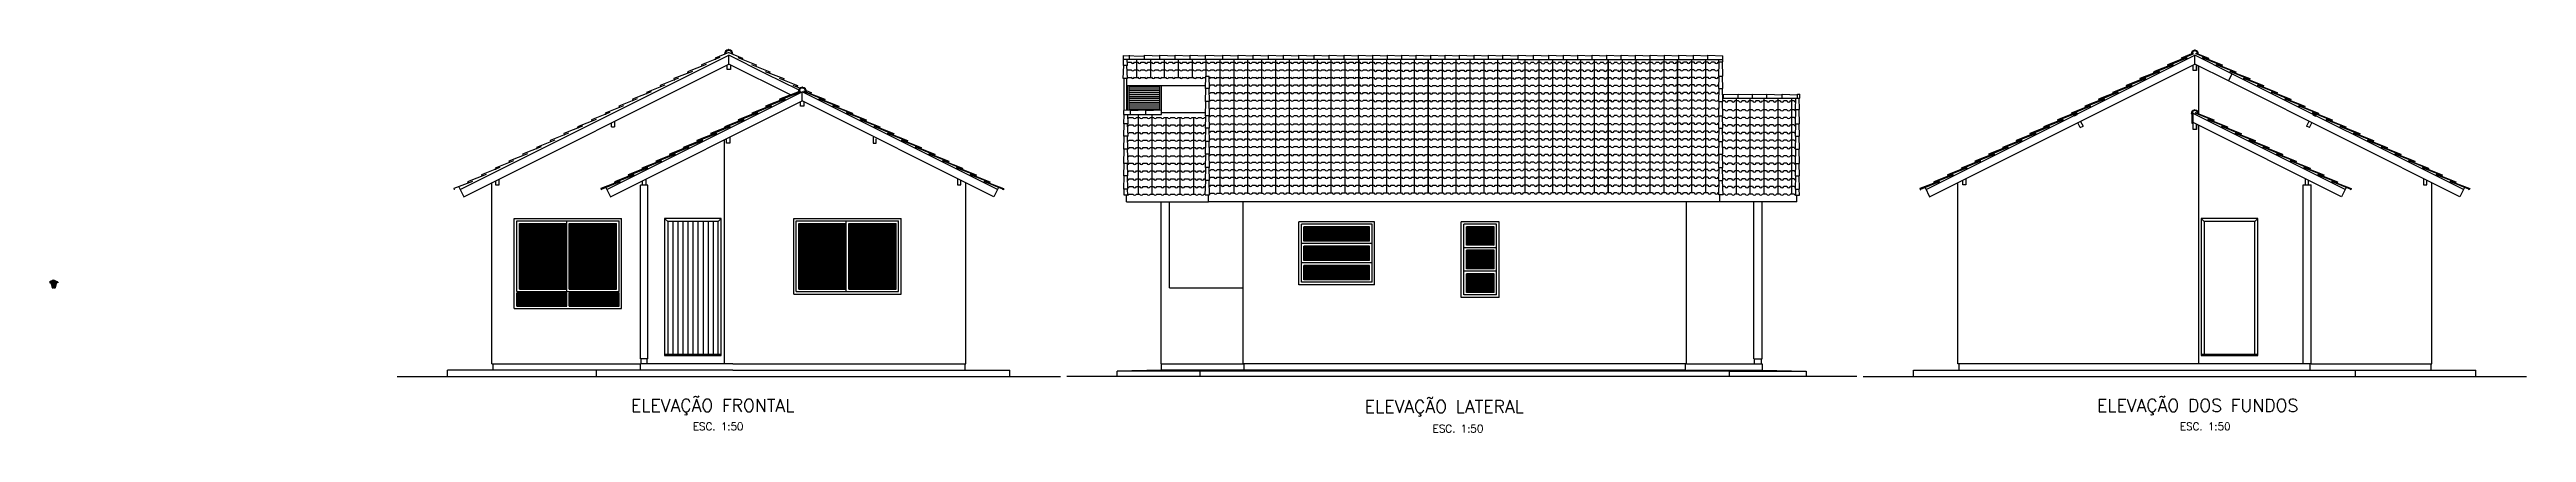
# Model space of a CAD drawing. Extents: x -29 to 75, y 16 to 65.
# Drawn here: x 14.63 to 53.87, y 15.5 to 21.57 of the extents above; entities that cross this region are included whole.
import ezdxf

# ---------------------------------------------------------------- set-up
doc = ezdxf.new("R2010")
doc.units = 0
doc.header["$MEASUREMENT"] = 0
doc.linetypes.add('DASHED2', pattern=[0.375, 0.25, -0.125])
doc.layers.get('0').update_dxf_attribs({"linetype": 'CONTINUOUS'})
for name, color, linetype in [('CONCRETO', 5, 'CONTINUOUS'), ('CORTE', 244, 'CONTINUOUS'), ('CORTETERRA', 244, 'CONTINUOUS'), ('COTAS', 244, 'CONTINUOUS'), ('JANELA', 5, 'CONTINUOUS'), ('PAREDE', 7, 'CONTINUOUS'), ('TELHA', 1, 'CONTINUOUS'), ('TELHADO', 30, 'CONTINUOUS'), ('TEXTO', 244, 'CONTINUOUS'), ('VEGETAÇÃO', 92, 'CONTINUOUS'), ('VIDROF', 155, 'CONTINUOUS'), ('VISTAL', 30, 'CONTINUOUS'), ('VISTAP', 244, 'CONTINUOUS')]:
    doc.layers.add(name, color=color, linetype=linetype)
doc.styles.add('ROMANC', font='romanc.shx', dxfattribs={"height": 0.1})

msp = doc.modelspace()

# ---------------------------------------------------------------- texts
at = {"layer": 'TEXTO', "color": 5, "ltscale": 0.3, "style": 'ROMANC'}
for s, p in [('ELEVAÇÃO FRONTAL', (23.837, 15.832)), ('ELEVAÇÃO LATERAL', (35.462, 15.813)), ('ELEVAÇÃO DOS FUNDOS', (47.063, 15.832))]:
    msp.add_text(s, height=0.2, dxfattribs=at).set_placement(p)
at = {"layer": 'TEXTO', "color": 1, "ltscale": 0.3, "style": 'ROMANC'}
for p in [(24.817, 15.539), (36.538, 15.503), (48.376, 15.539)]:
    msp.add_text('ESC. 1:50', height=0.12, dxfattribs=at).set_placement(p)

# ---------------------------------------------------------------- blocks, each defined once
blk = doc.blocks.new('*X9')
at = {"color": 0, "linetype": 'DASHED2'}
for p, q in [((144.794, 79.14), (144.798, 79.143)), ((144.808, 79.118), (144.833, 79.143)), ((144.844, 79.118), (144.844, 79.119))]:
    blk.add_line(p, q, dxfattribs=at)
blk = doc.blocks.new('*X74')
at = {"color": 0, "linetype": 'Continuous'}
for p, q in [((34.923, 17.404), (35.141, 17.622)), ((34.923, 17.422), (35.123, 17.622)), ((34.923, 17.44), (35.106, 17.622)), ((34.923, 17.457), (35.088, 17.622)), ((34.923, 17.475), (35.07, 17.622)), ((34.923, 17.493), (35.053, 17.622)), ((34.923, 17.51), (35.035, 17.622)), ((34.923, 17.528), (35.017, 17.622)), ((34.923, 17.546), (34.999, 17.622)), ((34.923, 17.563), (34.982, 17.622)), ((34.923, 17.581), (34.964, 17.622)), ((34.923, 17.599), (34.946, 17.622)), ((34.923, 17.616), (34.929, 17.622)), ((34.923, 17.104), (35.135, 17.316)), ((34.923, 17.121), (35.117, 17.316)), ((34.923, 17.139), (35.099, 17.316)), ((34.923, 17.157), (35.082, 17.316)), ((34.923, 17.174), (35.064, 17.316)), ((34.923, 17.192), (35.046, 17.316)), ((34.923, 17.21), (35.029, 17.316)), ((34.923, 17.227), (35.011, 17.316)), ((34.923, 17.245), (34.993, 17.316)), ((34.923, 17.263), (34.976, 17.316)), ((34.923, 17.28), (34.958, 17.316)), ((34.923, 17.298), (34.94, 17.316)), ((34.926, 17.089), (35.152, 17.316)), ((34.932, 17.396), (35.159, 17.622)), ((34.943, 17.089), (35.17, 17.316)), ((34.95, 17.396), (35.176, 17.622)), ((34.961, 17.089), (35.188, 17.316)), ((34.967, 17.396), (35.194, 17.622)), ((34.979, 17.089), (35.205, 17.316)), ((34.985, 17.396), (35.212, 17.622)), ((34.996, 17.089), (35.223, 17.316)), ((35.003, 17.396), (35.229, 17.622)), ((35.014, 17.089), (35.241, 17.316)), ((35.02, 17.396), (35.247, 17.622)), ((35.032, 17.089), (35.259, 17.316)), ((35.038, 17.396), (35.265, 17.622)), ((35.05, 17.089), (35.276, 17.316)), ((35.056, 17.396), (35.282, 17.622)), ((35.067, 17.089), (35.294, 17.316)), ((35.073, 17.396), (35.3, 17.622)), ((35.085, 17.089), (35.312, 17.316)), ((35.091, 17.396), (35.318, 17.622)), ((35.103, 17.089), (35.329, 17.316)), ((35.109, 17.396), (35.335, 17.622)), ((35.12, 17.089), (35.347, 17.316)), ((35.126, 17.396), (35.353, 17.622)), ((35.138, 17.089), (35.365, 17.316)), ((35.144, 17.396), (35.371, 17.622)), ((35.156, 17.089), (35.382, 17.316)), ((35.162, 17.396), (35.388, 17.622)), ((35.173, 17.089), (35.4, 17.316)), ((35.179, 17.396), (35.406, 17.622)), ((35.191, 17.089), (35.418, 17.316)), ((35.197, 17.396), (35.424, 17.622)), ((35.209, 17.089), (35.435, 17.316)), ((35.215, 17.396), (35.441, 17.622)), ((35.226, 17.089), (35.453, 17.316)), ((35.232, 17.396), (35.459, 17.622)), ((35.244, 17.089), (35.471, 17.316)), ((35.25, 17.396), (35.477, 17.622)), ((35.262, 17.089), (35.488, 17.316)), ((35.268, 17.396), (35.494, 17.622)), ((35.279, 17.089), (35.506, 17.316)), ((35.285, 17.396), (35.512, 17.622)), ((35.297, 17.089), (35.524, 17.316)), ((35.303, 17.396), (35.53, 17.622)), ((35.315, 17.089), (35.541, 17.316)), ((35.321, 17.396), (35.548, 17.622)), ((35.332, 17.089), (35.559, 17.316)), ((35.339, 17.396), (35.565, 17.622)), ((35.35, 17.089), (35.577, 17.316)), ((35.356, 17.396), (35.583, 17.622)), ((35.368, 17.089), (35.594, 17.316)), ((35.374, 17.396), (35.601, 17.622)), ((35.385, 17.089), (35.612, 17.316)), ((35.392, 17.396), (35.618, 17.622)), ((35.403, 17.089), (35.63, 17.316)), ((35.409, 17.396), (35.636, 17.622)), ((35.421, 17.089), (35.647, 17.316)), ((35.427, 17.396), (35.654, 17.622)), ((35.438, 17.089), (35.665, 17.316)), ((35.445, 17.396), (35.671, 17.622)), ((35.456, 17.089), (35.683, 17.316)), ((35.462, 17.396), (35.689, 17.622)), ((35.474, 17.089), (35.7, 17.316)), ((35.48, 17.396), (35.707, 17.622)), ((35.491, 17.089), (35.718, 17.316)), ((35.498, 17.396), (35.724, 17.622)), ((35.509, 17.089), (35.736, 17.316)), ((35.515, 17.396), (35.742, 17.622)), ((35.527, 17.089), (35.753, 17.316)), ((35.533, 17.396), (35.76, 17.622)), ((35.545, 17.089), (35.771, 17.316)), ((35.551, 17.396), (35.777, 17.622)), ((35.562, 17.089), (35.789, 17.316)), ((35.568, 17.396), (35.795, 17.622)), ((35.58, 17.089), (35.807, 17.316)), ((35.586, 17.396), (35.813, 17.622)), ((35.598, 17.089), (35.824, 17.316)), ((35.604, 17.396), (35.83, 17.622)), ((35.615, 17.089), (35.842, 17.316)), ((35.621, 17.396), (35.848, 17.622)), ((35.633, 17.089), (35.86, 17.316)), ((35.639, 17.396), (35.866, 17.622)), ((35.651, 17.089), (35.877, 17.316)), ((35.657, 17.396), (35.883, 17.622)), ((35.668, 17.089), (35.895, 17.316)), ((35.674, 17.396), (35.901, 17.622)), ((35.686, 17.089), (35.913, 17.316)), ((35.692, 17.396), (35.919, 17.622)), ((35.704, 17.089), (35.93, 17.316)), ((35.71, 17.396), (35.936, 17.622)), ((35.721, 17.089), (35.948, 17.316)), ((35.727, 17.396), (35.954, 17.622)), ((35.739, 17.089), (35.963, 17.313)), ((35.745, 17.396), (35.963, 17.613)), ((35.757, 17.089), (35.963, 17.295)), ((35.763, 17.396), (35.963, 17.596)), ((35.774, 17.089), (35.963, 17.277)), ((35.78, 17.396), (35.963, 17.578)), ((35.798, 17.396), (35.963, 17.56)), ((35.816, 17.396), (35.963, 17.543)), ((35.833, 17.396), (35.963, 17.525)), ((35.851, 17.396), (35.963, 17.507)), ((35.869, 17.396), (35.963, 17.49)), ((35.887, 17.396), (35.963, 17.472)), ((35.904, 17.396), (35.963, 17.454)), ((35.922, 17.396), (35.963, 17.437)), ((35.94, 17.396), (35.963, 17.419)), ((35.957, 17.396), (35.963, 17.401)), ((37.497, 17.609), (37.51, 17.622)), ((37.497, 17.592), (37.527, 17.622)), ((37.497, 17.574), (37.545, 17.622)), ((37.497, 17.556), (37.563, 17.622)), ((37.497, 17.539), (37.58, 17.622)), ((37.497, 17.521), (37.598, 17.622)), ((37.497, 17.503), (37.616, 17.622)), ((37.497, 17.485), (37.633, 17.622)), ((37.497, 17.468), (37.651, 17.622)), ((37.497, 17.45), (37.669, 17.622)), ((37.497, 17.432), (37.687, 17.622)), ((37.497, 17.415), (37.704, 17.622)), ((37.497, 17.397), (37.722, 17.622)), ((37.497, 17.379), (37.74, 17.622)), ((37.497, 17.362), (37.757, 17.622)), ((37.497, 17.344), (37.775, 17.622)), ((37.5, 17.33), (37.793, 17.622)), ((37.518, 17.33), (37.81, 17.622)), ((37.535, 17.33), (37.828, 17.622)), ((37.553, 17.33), (37.846, 17.622)), ((37.571, 17.33), (37.863, 17.622)), ((37.588, 17.33), (37.881, 17.622)), ((37.606, 17.33), (37.899, 17.622)), ((37.624, 17.33), (37.916, 17.622)), ((37.641, 17.33), (37.934, 17.622)), ((37.659, 17.33), (37.937, 17.607)), ((37.677, 17.33), (37.937, 17.59)), ((37.694, 17.33), (37.937, 17.572)), ((37.712, 17.33), (37.937, 17.554)), ((37.73, 17.33), (37.937, 17.537)), ((37.747, 17.33), (37.937, 17.519)), ((37.765, 17.33), (37.937, 17.501)), ((37.783, 17.33), (37.937, 17.484)), ((37.8, 17.33), (37.937, 17.466)), ((37.818, 17.33), (37.937, 17.448)), ((37.836, 17.33), (37.937, 17.431)), ((37.853, 17.33), (37.937, 17.413)), ((37.871, 17.33), (37.937, 17.395)), ((37.889, 17.33), (37.937, 17.377)), ((37.906, 17.33), (37.937, 17.36)), ((37.924, 17.33), (37.937, 17.342)), ((34.923, 16.786), (35.146, 17.009)), ((34.923, 16.803), (35.129, 17.009)), ((34.923, 16.821), (35.111, 17.009)), ((34.923, 16.839), (35.093, 17.009)), ((34.923, 16.856), (35.076, 17.009)), ((34.923, 16.874), (35.058, 17.009)), ((34.923, 16.892), (35.04, 17.009)), ((34.923, 16.909), (35.023, 17.009)), ((34.923, 16.927), (35.005, 17.009)), ((34.923, 16.945), (34.987, 17.009)), ((34.923, 16.962), (34.97, 17.009)), ((34.923, 16.98), (34.952, 17.009)), ((34.923, 16.998), (34.934, 17.009)), ((34.937, 16.782), (35.164, 17.009)), ((34.955, 16.782), (35.182, 17.009)), ((34.973, 16.782), (35.199, 17.009)), ((34.99, 16.782), (35.217, 17.009)), ((35.008, 16.782), (35.235, 17.009)), ((35.026, 16.782), (35.252, 17.009)), ((35.043, 16.782), (35.27, 17.009)), ((35.061, 16.782), (35.288, 17.009)), ((35.079, 16.782), (35.305, 17.009)), ((35.096, 16.782), (35.323, 17.009)), ((35.114, 16.782), (35.341, 17.009)), ((35.132, 16.782), (35.358, 17.009)), ((35.149, 16.782), (35.376, 17.009)), ((35.167, 16.782), (35.394, 17.009)), ((35.185, 16.782), (35.411, 17.009)), ((35.202, 16.782), (35.429, 17.009)), ((35.22, 16.782), (35.447, 17.009)), ((35.238, 16.782), (35.465, 17.009)), ((35.256, 16.782), (35.482, 17.009)), ((35.273, 16.782), (35.5, 17.009)), ((35.291, 16.782), (35.518, 17.009)), ((35.309, 16.782), (35.535, 17.009)), ((35.326, 16.782), (35.553, 17.009)), ((35.344, 16.782), (35.571, 17.009)), ((35.362, 16.782), (35.588, 17.009)), ((35.379, 16.782), (35.606, 17.009)), ((35.397, 16.782), (35.624, 17.009)), ((35.415, 16.782), (35.641, 17.009)), ((35.432, 16.782), (35.659, 17.009)), ((35.45, 16.782), (35.677, 17.009)), ((35.468, 16.782), (35.694, 17.009)), ((35.485, 16.782), (35.712, 17.009)), ((35.503, 16.782), (35.73, 17.009)), ((35.521, 16.782), (35.747, 17.009)), ((35.538, 16.782), (35.765, 17.009)), ((35.556, 16.782), (35.783, 17.009)), ((35.574, 16.782), (35.8, 17.009)), ((35.591, 16.782), (35.818, 17.009)), ((35.609, 16.782), (35.836, 17.009)), ((35.627, 16.782), (35.853, 17.009)), ((35.644, 16.782), (35.871, 17.009)), ((35.662, 16.782), (35.889, 17.009)), ((35.68, 16.782), (35.906, 17.009)), ((35.697, 16.782), (35.924, 17.009)), ((35.715, 16.782), (35.942, 17.009)), ((35.733, 16.782), (35.959, 17.009)), ((35.75, 16.782), (35.963, 16.995)), ((35.768, 16.782), (35.963, 16.977)), ((35.786, 16.782), (35.963, 16.959)), ((35.792, 17.089), (35.963, 17.26)), ((35.804, 16.782), (35.963, 16.942)), ((35.81, 17.089), (35.963, 17.242)), ((35.821, 16.782), (35.963, 16.924)), ((35.827, 17.089), (35.963, 17.224)), ((35.839, 16.782), (35.963, 16.906)), ((35.845, 17.089), (35.963, 17.207)), ((35.857, 16.782), (35.963, 16.889)), ((35.863, 17.089), (35.963, 17.189)), ((35.88, 17.089), (35.963, 17.171)), ((35.898, 17.089), (35.963, 17.154)), ((35.916, 17.089), (35.963, 17.136)), ((35.933, 17.089), (35.963, 17.118)), ((35.951, 17.089), (35.963, 17.101)), ((37.497, 17.238), (37.508, 17.25)), ((37.497, 17.22), (37.526, 17.25)), ((37.497, 17.203), (37.544, 17.25)), ((37.497, 17.185), (37.561, 17.25)), ((37.497, 17.167), (37.579, 17.25)), ((37.497, 17.15), (37.597, 17.25)), ((37.497, 17.132), (37.614, 17.25)), ((37.497, 17.114), (37.632, 17.25)), ((37.497, 17.097), (37.65, 17.25)), ((37.497, 17.079), (37.667, 17.25)), ((37.497, 17.061), (37.685, 17.25)), ((37.497, 17.044), (37.703, 17.25)), ((37.497, 17.026), (37.72, 17.25)), ((37.497, 17.008), (37.738, 17.25)), ((37.497, 16.991), (37.756, 17.25)), ((37.497, 16.973), (37.773, 17.25)), ((37.497, 16.867), (37.507, 16.877)), ((37.497, 16.849), (37.525, 16.877)), ((37.497, 16.831), (37.542, 16.877)), ((37.497, 16.814), (37.56, 16.877)), ((37.497, 16.796), (37.578, 16.877)), ((37.497, 16.778), (37.595, 16.877)), ((37.497, 16.761), (37.613, 16.877)), ((37.497, 16.743), (37.631, 16.877)), ((37.497, 16.725), (37.648, 16.877)), ((37.497, 16.708), (37.666, 16.877)), ((37.497, 16.69), (37.684, 16.877)), ((37.497, 16.672), (37.701, 16.877)), ((37.497, 16.655), (37.719, 16.877)), ((37.497, 16.637), (37.737, 16.877)), ((37.497, 16.619), (37.754, 16.877)), ((37.497, 16.602), (37.772, 16.877)), ((37.497, 16.584), (37.79, 16.877)), ((37.498, 16.957), (37.791, 17.25)), ((37.513, 16.582), (37.807, 16.877)), ((37.516, 16.957), (37.809, 17.25)), ((37.53, 16.582), (37.825, 16.877)), ((37.534, 16.957), (37.826, 17.25)), ((37.548, 16.582), (37.843, 16.877)), ((37.551, 16.957), (37.844, 17.25)), ((37.566, 16.582), (37.86, 16.877)), ((37.569, 16.957), (37.862, 17.25)), ((37.583, 16.582), (37.878, 16.877)), ((37.587, 16.957), (37.88, 17.25)), ((37.601, 16.582), (37.896, 16.877)), ((37.605, 16.957), (37.897, 17.25)), ((37.619, 16.582), (37.913, 16.877)), ((37.622, 16.957), (37.915, 17.25)), ((37.636, 16.582), (37.931, 16.877)), ((37.64, 16.957), (37.933, 17.25)), ((37.658, 16.957), (37.937, 17.236)), ((37.675, 16.957), (37.937, 17.218)), ((37.693, 16.957), (37.937, 17.201)), ((37.711, 16.957), (37.937, 17.183)), ((37.728, 16.957), (37.937, 17.165)), ((37.746, 16.957), (37.937, 17.148)), ((37.764, 16.957), (37.937, 17.13)), ((37.781, 16.957), (37.937, 17.112)), ((37.799, 16.957), (37.937, 17.095)), ((37.817, 16.957), (37.937, 17.077)), ((37.834, 16.957), (37.937, 17.059)), ((37.852, 16.957), (37.937, 17.042)), ((37.87, 16.957), (37.937, 17.024)), ((37.887, 16.957), (37.937, 17.006)), ((37.905, 16.957), (37.937, 16.989)), ((37.923, 16.957), (37.937, 16.971)), ((35.874, 16.782), (35.963, 16.871)), ((35.892, 16.782), (35.963, 16.853)), ((35.91, 16.782), (35.963, 16.836)), ((35.927, 16.782), (35.963, 16.818)), ((35.945, 16.782), (35.963, 16.8)), ((35.963, 16.782), (35.963, 16.783)), ((37.654, 16.582), (37.937, 16.865)), ((37.672, 16.582), (37.937, 16.847)), ((37.689, 16.582), (37.937, 16.829)), ((37.707, 16.582), (37.937, 16.812)), ((37.725, 16.582), (37.937, 16.794)), ((37.743, 16.582), (37.937, 16.776)), ((37.76, 16.582), (37.937, 16.759)), ((37.778, 16.582), (37.937, 16.741)), ((37.796, 16.582), (37.937, 16.723)), ((37.813, 16.582), (37.937, 16.706)), ((37.831, 16.582), (37.937, 16.688)), ((37.849, 16.582), (37.937, 16.67)), ((37.866, 16.582), (37.937, 16.653)), ((37.884, 16.582), (37.937, 16.635)), ((37.902, 16.582), (37.937, 16.617)), ((37.919, 16.582), (37.937, 16.6))]:
    blk.add_line(p, q, dxfattribs=at)
blk = doc.blocks.new('*X79')
at = {"color": 0, "linetype": 'Continuous'}
for p, q in [((22.068, 18.073), (22.809, 18.814)), ((22.068, 18.091), (22.791, 18.814)), ((22.068, 18.109), (22.774, 18.814)), ((22.068, 18.126), (22.756, 18.814)), ((22.068, 18.144), (22.738, 18.814)), ((22.068, 18.162), (22.721, 18.814)), ((22.068, 18.179), (22.703, 18.814)), ((22.068, 18.197), (22.685, 18.814)), ((22.068, 18.215), (22.668, 18.814)), ((22.068, 18.232), (22.65, 18.814)), ((22.068, 18.25), (22.632, 18.814)), ((22.068, 18.268), (22.615, 18.814)), ((22.068, 18.285), (22.597, 18.814)), ((22.068, 18.303), (22.579, 18.814)), ((22.068, 18.321), (22.562, 18.814)), ((22.068, 18.338), (22.544, 18.814)), ((22.068, 18.356), (22.526, 18.814)), ((22.068, 18.374), (22.509, 18.814)), ((22.068, 18.391), (22.491, 18.814)), ((22.068, 18.409), (22.473, 18.814)), ((22.068, 18.427), (22.456, 18.814)), ((22.068, 18.444), (22.438, 18.814)), ((22.068, 18.462), (22.42, 18.814)), ((22.068, 18.48), (22.402, 18.814)), ((22.068, 18.498), (22.385, 18.814)), ((22.068, 18.515), (22.367, 18.814)), ((22.068, 18.533), (22.349, 18.814)), ((22.068, 18.551), (22.332, 18.814)), ((22.068, 18.568), (22.314, 18.814)), ((22.068, 18.586), (22.296, 18.814)), ((22.068, 18.604), (22.279, 18.814)), ((22.068, 18.621), (22.261, 18.814)), ((22.068, 18.639), (22.243, 18.814)), ((22.068, 18.657), (22.226, 18.814)), ((22.068, 18.674), (22.208, 18.814)), ((22.068, 18.692), (22.19, 18.814)), ((22.068, 18.71), (22.173, 18.814)), ((22.068, 18.727), (22.155, 18.814)), ((22.068, 18.745), (22.137, 18.814)), ((22.068, 18.763), (22.12, 18.814)), ((22.068, 18.78), (22.102, 18.814)), ((22.068, 18.798), (22.084, 18.814)), ((22.068, 18.056), (22.818, 18.806)), ((22.068, 18.038), (22.818, 18.788)), ((22.068, 18.02), (22.818, 18.77)), ((22.068, 18.003), (22.818, 18.753)), ((22.068, 17.985), (22.818, 18.735)), ((22.068, 17.967), (22.818, 18.717)), ((22.068, 17.95), (22.818, 18.7)), ((22.068, 17.932), (22.818, 18.682)), ((22.068, 17.914), (22.818, 18.664)), ((22.068, 17.896), (22.818, 18.646)), ((22.068, 17.879), (22.818, 18.629)), ((22.068, 17.861), (22.818, 18.611)), ((22.068, 17.843), (22.818, 18.593)), ((22.068, 17.826), (22.818, 18.576)), ((22.068, 17.808), (22.818, 18.558)), ((22.068, 17.79), (22.818, 18.54)), ((22.07, 17.774), (22.818, 18.523)), ((22.087, 17.774), (22.818, 18.505)), ((22.105, 17.774), (22.818, 18.487)), ((22.123, 17.774), (22.818, 18.47)), ((22.14, 17.774), (22.818, 18.452)), ((22.858, 18.068), (23.605, 18.814)), ((22.858, 18.085), (23.587, 18.814)), ((22.858, 18.103), (23.569, 18.814)), ((22.858, 18.121), (23.552, 18.814)), ((22.858, 18.138), (23.534, 18.814)), ((22.858, 18.156), (23.516, 18.814)), ((22.858, 18.174), (23.498, 18.814)), ((22.858, 18.191), (23.481, 18.814)), ((22.858, 18.209), (23.463, 18.814)), ((22.858, 18.227), (23.445, 18.814)), ((22.858, 18.245), (23.428, 18.814)), ((22.858, 18.262), (23.41, 18.814)), ((22.858, 18.28), (23.392, 18.814)), ((22.858, 18.298), (23.375, 18.814)), ((22.858, 18.315), (23.357, 18.814)), ((22.858, 18.333), (23.339, 18.814)), ((22.858, 18.351), (23.322, 18.814)), ((22.858, 18.368), (23.304, 18.814)), ((22.858, 18.386), (23.286, 18.814)), ((22.858, 18.404), (23.269, 18.814)), ((22.858, 18.421), (23.251, 18.814)), ((22.858, 18.439), (23.233, 18.814)), ((22.858, 18.457), (23.216, 18.814)), ((22.858, 18.474), (23.198, 18.814)), ((22.858, 18.492), (23.18, 18.814)), ((22.858, 18.51), (23.163, 18.814)), ((22.858, 18.527), (23.145, 18.814)), ((22.858, 18.545), (23.127, 18.814)), ((22.858, 18.563), (23.11, 18.814)), ((22.858, 18.58), (23.092, 18.814)), ((22.858, 18.598), (23.074, 18.814)), ((22.858, 18.616), (23.057, 18.814)), ((22.858, 18.633), (23.039, 18.814)), ((22.858, 18.651), (23.021, 18.814)), ((22.858, 18.669), (23.004, 18.814)), ((22.858, 18.686), (22.986, 18.814)), ((22.858, 18.704), (22.968, 18.814)), ((22.858, 18.722), (22.95, 18.814)), ((22.858, 18.74), (22.933, 18.814)), ((22.858, 18.757), (22.915, 18.814)), ((22.858, 18.775), (22.897, 18.814)), ((22.858, 18.793), (22.88, 18.814)), ((22.858, 18.81), (22.862, 18.814)), ((22.858, 18.05), (23.608, 18.8)), ((22.858, 18.032), (23.608, 18.782)), ((22.858, 18.015), (23.608, 18.765)), ((22.858, 17.997), (23.608, 18.747)), ((22.858, 17.979), (23.608, 18.729)), ((22.858, 17.962), (23.608, 18.712)), ((22.858, 17.944), (23.608, 18.694)), ((22.858, 17.926), (23.608, 18.676)), ((22.858, 17.909), (23.608, 18.659)), ((22.858, 17.891), (23.608, 18.641)), ((22.858, 17.873), (23.608, 18.623)), ((22.858, 17.856), (23.608, 18.606)), ((22.858, 17.838), (23.608, 18.588)), ((22.858, 17.82), (23.608, 18.57)), ((22.858, 17.803), (23.608, 18.553)), ((22.858, 17.785), (23.608, 18.535)), ((22.865, 17.774), (23.608, 18.517)), ((22.883, 17.774), (23.608, 18.5)), ((22.9, 17.774), (23.608, 18.482)), ((22.918, 17.774), (23.608, 18.464)), ((22.936, 17.774), (23.608, 18.447)), ((26.496, 18.807), (26.504, 18.814)), ((26.496, 18.789), (26.521, 18.814)), ((26.496, 18.771), (26.539, 18.814)), ((26.496, 18.754), (26.557, 18.814)), ((26.496, 18.736), (26.574, 18.814)), ((26.496, 18.718), (26.592, 18.814)), ((26.496, 18.701), (26.61, 18.814)), ((26.496, 18.683), (26.627, 18.814)), ((26.496, 18.665), (26.645, 18.814)), ((26.496, 18.648), (26.663, 18.814)), ((26.496, 18.63), (26.68, 18.814)), ((26.496, 18.612), (26.698, 18.814)), ((26.496, 18.595), (26.716, 18.814)), ((26.496, 18.577), (26.734, 18.814)), ((26.496, 18.559), (26.751, 18.814)), ((26.496, 18.541), (26.769, 18.814)), ((26.496, 18.524), (26.787, 18.814)), ((26.496, 18.506), (26.804, 18.814)), ((26.496, 18.488), (26.822, 18.814)), ((26.496, 18.471), (26.84, 18.814)), ((26.496, 18.453), (26.857, 18.814)), ((26.496, 18.435), (26.875, 18.814)), ((26.496, 18.418), (26.893, 18.814)), ((26.496, 18.4), (26.91, 18.814)), ((26.496, 18.382), (26.928, 18.814)), ((26.496, 18.365), (26.946, 18.814)), ((26.496, 18.347), (26.963, 18.814)), ((26.496, 18.329), (26.981, 18.814)), ((26.496, 18.312), (26.999, 18.814)), ((26.496, 18.294), (27.016, 18.814)), ((26.496, 18.276), (27.034, 18.814)), ((26.496, 18.259), (27.052, 18.814)), ((26.496, 18.241), (27.069, 18.814)), ((26.496, 18.223), (27.087, 18.814)), ((26.496, 18.206), (27.105, 18.814)), ((26.496, 18.188), (27.122, 18.814)), ((26.496, 18.17), (27.14, 18.814)), ((26.496, 18.153), (27.158, 18.814)), ((26.496, 18.135), (27.175, 18.814)), ((26.496, 18.117), (27.193, 18.814)), ((26.496, 18.1), (27.211, 18.814)), ((26.496, 18.082), (27.228, 18.814)), ((26.496, 18.064), (27.246, 18.814)), ((26.496, 18.047), (27.246, 18.797)), ((26.496, 18.029), (27.246, 18.779)), ((26.496, 18.011), (27.246, 18.761)), ((26.496, 17.993), (27.246, 18.743)), ((26.496, 17.976), (27.246, 18.726)), ((26.496, 17.958), (27.246, 18.708)), ((26.496, 17.94), (27.246, 18.69)), ((26.496, 17.923), (27.246, 18.673)), ((26.496, 17.905), (27.246, 18.655)), ((26.496, 17.887), (27.246, 18.637)), ((26.496, 17.87), (27.246, 18.62)), ((26.496, 17.852), (27.246, 18.602)), ((26.496, 17.834), (27.246, 18.584)), ((26.496, 17.817), (27.246, 18.567)), ((26.496, 17.799), (27.246, 18.549)), ((26.496, 17.781), (27.246, 18.531)), ((26.507, 17.774), (27.246, 18.514)), ((26.524, 17.774), (27.246, 18.496)), ((26.542, 17.774), (27.246, 18.478)), ((26.56, 17.774), (27.246, 18.461)), ((27.286, 18.801), (27.299, 18.814)), ((27.286, 18.783), (27.317, 18.814)), ((27.286, 18.766), (27.335, 18.814)), ((27.286, 18.748), (27.352, 18.814)), ((27.286, 18.73), (27.37, 18.814)), ((27.286, 18.713), (27.388, 18.814)), ((27.286, 18.695), (27.405, 18.814)), ((27.286, 18.677), (27.423, 18.814)), ((27.286, 18.66), (27.441, 18.814)), ((27.286, 18.642), (27.458, 18.814)), ((27.286, 18.624), (27.476, 18.814)), ((27.286, 18.607), (27.494, 18.814)), ((27.286, 18.589), (27.511, 18.814)), ((27.286, 18.571), (27.529, 18.814)), ((27.286, 18.554), (27.547, 18.814)), ((27.286, 18.536), (27.564, 18.814)), ((27.286, 18.518), (27.582, 18.814)), ((27.286, 18.501), (27.6, 18.814)), ((27.286, 18.483), (27.617, 18.814)), ((27.286, 18.465), (27.635, 18.814)), ((27.286, 18.448), (27.653, 18.814)), ((27.286, 18.43), (27.67, 18.814)), ((27.286, 18.412), (27.688, 18.814)), ((27.286, 18.395), (27.706, 18.814)), ((27.286, 18.377), (27.723, 18.814)), ((27.286, 18.359), (27.741, 18.814)), ((27.286, 18.342), (27.759, 18.814)), ((27.286, 18.324), (27.776, 18.814)), ((27.286, 18.306), (27.794, 18.814)), ((27.286, 18.289), (27.812, 18.814)), ((27.286, 18.271), (27.83, 18.814)), ((27.286, 18.253), (27.847, 18.814)), ((27.286, 18.235), (27.865, 18.814)), ((27.286, 18.218), (27.883, 18.814)), ((27.286, 18.2), (27.9, 18.814)), ((27.286, 18.182), (27.918, 18.814)), ((27.286, 18.165), (27.936, 18.814)), ((27.286, 18.147), (27.953, 18.814)), ((27.286, 18.129), (27.971, 18.814)), ((27.286, 18.112), (27.989, 18.814)), ((27.286, 18.094), (28.006, 18.814)), ((27.286, 18.076), (28.024, 18.814)), ((27.286, 18.059), (28.036, 18.809)), ((27.286, 18.041), (28.036, 18.791)), ((27.286, 18.023), (28.036, 18.773)), ((27.286, 18.006), (28.036, 18.756)), ((27.286, 17.988), (28.036, 18.738)), ((27.286, 17.97), (28.036, 18.72)), ((27.286, 17.953), (28.036, 18.703)), ((27.286, 17.935), (28.036, 18.685)), ((27.286, 17.917), (28.036, 18.667)), ((27.286, 17.9), (28.036, 18.65)), ((27.286, 17.882), (28.036, 18.632)), ((27.286, 17.864), (28.036, 18.614)), ((27.286, 17.847), (28.036, 18.597)), ((27.286, 17.829), (28.036, 18.579)), ((27.286, 17.811), (28.036, 18.561)), ((27.286, 17.794), (28.036, 18.544)), ((27.286, 17.776), (28.036, 18.526)), ((27.302, 17.774), (28.036, 18.508)), ((27.32, 17.774), (28.036, 18.49)), ((27.338, 17.774), (28.036, 18.473)), ((27.355, 17.774), (28.036, 18.455)), ((22.158, 17.774), (22.818, 18.434)), ((22.176, 17.774), (22.818, 18.417)), ((22.193, 17.774), (22.818, 18.399)), ((22.211, 17.774), (22.818, 18.381)), ((22.229, 17.774), (22.818, 18.364)), ((22.246, 17.774), (22.818, 18.346)), ((22.264, 17.774), (22.818, 18.328)), ((22.282, 17.774), (22.818, 18.311)), ((22.299, 17.774), (22.818, 18.293)), ((22.317, 17.774), (22.818, 18.275)), ((22.335, 17.774), (22.818, 18.258)), ((22.352, 17.774), (22.818, 18.24)), ((22.37, 17.774), (22.818, 18.222)), ((22.388, 17.774), (22.818, 18.205)), ((22.405, 17.774), (22.818, 18.187)), ((22.423, 17.774), (22.818, 18.169)), ((22.441, 17.774), (22.818, 18.151)), ((22.458, 17.774), (22.818, 18.134)), ((22.476, 17.774), (22.818, 18.116)), ((22.494, 17.774), (22.818, 18.098)), ((22.512, 17.774), (22.818, 18.081)), ((22.529, 17.774), (22.818, 18.063)), ((22.953, 17.774), (23.608, 18.429)), ((22.971, 17.774), (23.608, 18.411)), ((22.989, 17.774), (23.608, 18.393)), ((23.006, 17.774), (23.608, 18.376)), ((23.024, 17.774), (23.608, 18.358)), ((23.042, 17.774), (23.608, 18.34)), ((23.06, 17.774), (23.608, 18.323)), ((23.077, 17.774), (23.608, 18.305)), ((23.095, 17.774), (23.608, 18.287)), ((23.113, 17.774), (23.608, 18.27)), ((23.13, 17.774), (23.608, 18.252)), ((23.148, 17.774), (23.608, 18.234)), ((23.166, 17.774), (23.608, 18.217)), ((23.183, 17.774), (23.608, 18.199)), ((23.201, 17.774), (23.608, 18.181)), ((23.219, 17.774), (23.608, 18.164)), ((23.236, 17.774), (23.608, 18.146)), ((23.254, 17.774), (23.608, 18.128)), ((23.272, 17.774), (23.608, 18.111)), ((23.289, 17.774), (23.608, 18.093)), ((23.307, 17.774), (23.608, 18.075)), ((23.325, 17.774), (23.608, 18.058)), ((26.577, 17.774), (27.246, 18.443)), ((26.595, 17.774), (27.246, 18.425)), ((26.613, 17.774), (27.246, 18.408)), ((26.63, 17.774), (27.246, 18.39)), ((26.648, 17.774), (27.246, 18.372)), ((26.666, 17.774), (27.246, 18.355)), ((26.683, 17.774), (27.246, 18.337)), ((26.701, 17.774), (27.246, 18.319)), ((26.719, 17.774), (27.246, 18.302)), ((26.736, 17.774), (27.246, 18.284)), ((26.754, 17.774), (27.246, 18.266)), ((26.772, 17.774), (27.246, 18.249)), ((26.79, 17.774), (27.246, 18.231)), ((26.807, 17.774), (27.246, 18.213)), ((26.825, 17.774), (27.246, 18.195)), ((26.843, 17.774), (27.246, 18.178)), ((26.86, 17.774), (27.246, 18.16)), ((26.878, 17.774), (27.246, 18.142)), ((26.896, 17.774), (27.246, 18.125)), ((26.913, 17.774), (27.246, 18.107)), ((26.931, 17.774), (27.246, 18.089)), ((26.949, 17.774), (27.246, 18.072)), ((26.966, 17.774), (27.246, 18.054)), ((27.373, 17.774), (28.036, 18.437)), ((27.391, 17.774), (28.036, 18.42)), ((27.408, 17.774), (28.036, 18.402)), ((27.426, 17.774), (28.036, 18.384)), ((27.444, 17.774), (28.036, 18.367)), ((27.461, 17.774), (28.036, 18.349)), ((27.479, 17.774), (28.036, 18.331)), ((27.497, 17.774), (28.036, 18.314)), ((27.514, 17.774), (28.036, 18.296)), ((27.532, 17.774), (28.036, 18.278)), ((27.55, 17.774), (28.036, 18.261)), ((27.567, 17.774), (28.036, 18.243)), ((27.585, 17.774), (28.036, 18.225)), ((27.603, 17.774), (28.036, 18.208)), ((27.62, 17.774), (28.036, 18.19)), ((27.638, 17.774), (28.036, 18.172)), ((27.656, 17.774), (28.036, 18.155)), ((27.673, 17.774), (28.036, 18.137)), ((27.691, 17.774), (28.036, 18.119)), ((27.709, 17.774), (28.036, 18.102)), ((27.726, 17.774), (28.036, 18.084)), ((27.744, 17.774), (28.036, 18.066)), ((22.028, 17.521), (22.222, 17.714)), ((22.028, 17.538), (22.204, 17.714)), ((22.028, 17.556), (22.186, 17.714)), ((22.028, 17.574), (22.169, 17.714)), ((22.028, 17.591), (22.151, 17.714)), ((22.028, 17.609), (22.133, 17.714)), ((22.028, 17.627), (22.116, 17.714)), ((22.028, 17.644), (22.098, 17.714)), ((22.028, 17.662), (22.08, 17.714)), ((22.028, 17.68), (22.063, 17.714)), ((22.028, 17.697), (22.045, 17.714)), ((22.029, 17.504), (22.239, 17.714)), ((22.047, 17.504), (22.257, 17.714)), ((22.065, 17.504), (22.275, 17.714)), ((22.082, 17.504), (22.292, 17.714)), ((22.1, 17.504), (22.31, 17.714)), ((22.118, 17.504), (22.328, 17.714)), ((22.135, 17.504), (22.345, 17.714)), ((22.153, 17.504), (22.363, 17.714)), ((22.171, 17.504), (22.381, 17.714)), ((22.188, 17.504), (22.398, 17.714)), ((22.206, 17.504), (22.416, 17.714)), ((22.224, 17.504), (22.434, 17.714)), ((22.242, 17.504), (22.452, 17.714)), ((22.259, 17.504), (22.469, 17.714)), ((22.277, 17.504), (22.487, 17.714)), ((22.295, 17.504), (22.505, 17.714)), ((22.312, 17.504), (22.522, 17.714)), ((22.33, 17.504), (22.54, 17.714)), ((22.348, 17.504), (22.558, 17.714)), ((22.365, 17.504), (22.575, 17.714)), ((22.383, 17.504), (22.593, 17.714)), ((22.401, 17.504), (22.611, 17.714)), ((22.418, 17.504), (22.628, 17.714)), ((22.436, 17.504), (22.646, 17.714)), ((22.454, 17.504), (22.664, 17.714)), ((22.471, 17.504), (22.681, 17.714)), ((22.489, 17.504), (22.699, 17.714)), ((22.507, 17.504), (22.717, 17.714)), ((22.524, 17.504), (22.734, 17.714)), ((22.542, 17.504), (22.752, 17.714)), ((22.547, 17.774), (22.818, 18.045)), ((22.56, 17.504), (22.77, 17.714)), ((22.565, 17.774), (22.818, 18.028)), ((22.577, 17.504), (22.787, 17.714)), ((22.582, 17.774), (22.818, 18.01)), ((22.595, 17.504), (22.805, 17.714)), ((22.6, 17.774), (22.818, 17.992)), ((22.613, 17.504), (22.818, 17.71)), ((22.618, 17.774), (22.818, 17.975)), ((22.63, 17.504), (22.818, 17.692)), ((22.635, 17.774), (22.818, 17.957)), ((22.648, 17.504), (22.818, 17.674)), ((22.653, 17.774), (22.818, 17.939)), ((22.671, 17.774), (22.818, 17.922)), ((22.688, 17.774), (22.818, 17.904)), ((22.706, 17.774), (22.818, 17.886)), ((22.724, 17.774), (22.818, 17.869)), ((22.741, 17.774), (22.818, 17.851)), ((22.759, 17.774), (22.818, 17.833)), ((22.777, 17.774), (22.818, 17.816)), ((22.794, 17.774), (22.818, 17.798)), ((22.812, 17.774), (22.818, 17.78)), ((22.858, 17.52), (23.053, 17.714)), ((22.858, 17.537), (23.035, 17.714)), ((22.858, 17.555), (23.017, 17.714)), ((22.858, 17.573), (23, 17.714)), ((22.858, 17.59), (22.982, 17.714)), ((22.858, 17.608), (22.964, 17.714)), ((22.858, 17.626), (22.946, 17.714)), ((22.858, 17.643), (22.929, 17.714)), ((22.858, 17.661), (22.911, 17.714)), ((22.858, 17.679), (22.893, 17.714)), ((22.858, 17.697), (22.876, 17.714)), ((22.86, 17.504), (23.07, 17.714)), ((22.878, 17.504), (23.088, 17.714)), ((22.896, 17.504), (23.106, 17.714)), ((22.913, 17.504), (23.123, 17.714)), ((22.931, 17.504), (23.141, 17.714)), ((22.949, 17.504), (23.159, 17.714)), ((22.966, 17.504), (23.176, 17.714)), ((22.984, 17.504), (23.194, 17.714)), ((23.002, 17.504), (23.212, 17.714)), ((23.019, 17.504), (23.229, 17.714)), ((23.037, 17.504), (23.247, 17.714)), ((23.055, 17.504), (23.265, 17.714)), ((23.072, 17.504), (23.282, 17.714)), ((23.09, 17.504), (23.3, 17.714)), ((23.108, 17.504), (23.318, 17.714)), ((23.125, 17.504), (23.335, 17.714)), ((23.143, 17.504), (23.353, 17.714)), ((23.161, 17.504), (23.371, 17.714)), ((23.178, 17.504), (23.388, 17.714)), ((23.196, 17.504), (23.406, 17.714)), ((23.214, 17.504), (23.424, 17.714)), ((23.231, 17.504), (23.441, 17.714)), ((23.249, 17.504), (23.459, 17.714)), ((23.267, 17.504), (23.477, 17.714)), ((23.285, 17.504), (23.495, 17.714)), ((23.302, 17.504), (23.512, 17.714)), ((23.32, 17.504), (23.53, 17.714)), ((23.338, 17.504), (23.548, 17.714)), ((23.342, 17.774), (23.608, 18.04)), ((23.355, 17.504), (23.565, 17.714)), ((23.36, 17.774), (23.608, 18.022)), ((23.373, 17.504), (23.583, 17.714)), ((23.378, 17.774), (23.608, 18.005)), ((23.391, 17.504), (23.601, 17.714)), ((23.395, 17.774), (23.608, 17.987)), ((23.408, 17.504), (23.618, 17.714)), ((23.413, 17.774), (23.608, 17.969)), ((23.426, 17.504), (23.636, 17.714)), ((23.431, 17.774), (23.608, 17.952)), ((23.444, 17.504), (23.648, 17.709)), ((23.448, 17.774), (23.608, 17.934)), ((23.461, 17.504), (23.648, 17.691)), ((23.466, 17.774), (23.608, 17.916)), ((23.479, 17.504), (23.648, 17.673)), ((23.484, 17.774), (23.608, 17.899)), ((23.501, 17.774), (23.608, 17.881)), ((23.519, 17.774), (23.608, 17.863)), ((23.537, 17.774), (23.608, 17.845)), ((23.555, 17.774), (23.608, 17.828)), ((23.572, 17.774), (23.608, 17.81)), ((23.59, 17.774), (23.608, 17.792)), ((23.608, 17.774), (23.608, 17.775)), ((26.984, 17.774), (27.246, 18.036)), ((27.002, 17.774), (27.246, 18.019)), ((27.019, 17.774), (27.246, 18.001)), ((27.037, 17.774), (27.246, 17.983)), ((27.055, 17.774), (27.246, 17.966)), ((27.072, 17.774), (27.246, 17.948)), ((27.09, 17.774), (27.246, 17.93)), ((27.108, 17.774), (27.246, 17.913)), ((27.125, 17.774), (27.246, 17.895)), ((27.143, 17.774), (27.246, 17.877)), ((27.161, 17.774), (27.246, 17.86)), ((27.178, 17.774), (27.246, 17.842)), ((27.196, 17.774), (27.246, 17.824)), ((27.214, 17.774), (27.246, 17.807)), ((27.231, 17.774), (27.246, 17.789)), ((27.762, 17.774), (28.036, 18.049)), ((27.779, 17.774), (28.036, 18.031)), ((27.797, 17.774), (28.036, 18.013)), ((27.815, 17.774), (28.036, 17.996)), ((27.833, 17.774), (28.036, 17.978)), ((27.85, 17.774), (28.036, 17.96)), ((27.868, 17.774), (28.036, 17.942)), ((27.886, 17.774), (28.036, 17.925)), ((27.903, 17.774), (28.036, 17.907)), ((27.921, 17.774), (28.036, 17.889)), ((27.939, 17.774), (28.036, 17.872)), ((27.956, 17.774), (28.036, 17.854)), ((27.974, 17.774), (28.036, 17.836)), ((27.992, 17.774), (28.036, 17.819)), ((28.009, 17.774), (28.036, 17.801)), ((28.027, 17.774), (28.036, 17.783)), ((22.666, 17.504), (22.818, 17.657)), ((22.683, 17.504), (22.818, 17.639)), ((22.701, 17.504), (22.818, 17.621)), ((22.719, 17.504), (22.818, 17.603)), ((22.736, 17.504), (22.818, 17.586)), ((22.754, 17.504), (22.818, 17.568)), ((22.772, 17.504), (22.818, 17.55)), ((22.79, 17.504), (22.818, 17.533)), ((22.807, 17.504), (22.818, 17.515)), ((23.497, 17.504), (23.648, 17.656)), ((23.514, 17.504), (23.648, 17.638)), ((23.532, 17.504), (23.648, 17.62)), ((23.55, 17.504), (23.648, 17.603)), ((23.567, 17.504), (23.648, 17.585)), ((23.585, 17.504), (23.648, 17.567)), ((23.603, 17.504), (23.648, 17.55)), ((23.62, 17.504), (23.648, 17.532)), ((23.638, 17.504), (23.648, 17.514))]:
    blk.add_line(p, q, dxfattribs=at)
blk = doc.blocks.new('*X75')
at = {"color": 0, "linetype": 'Continuous'}
for p, q in [((32.961, 16.747), (32.972, 16.758)), ((32.962, 16.75), (32.971, 16.758)), ((32.962, 16.746), (32.97, 16.755)), ((32.963, 16.752), (32.968, 16.758)), ((32.964, 16.746), (32.972, 16.754)), ((32.966, 16.747), (32.974, 16.755)), ((32.968, 16.747), (32.977, 16.756)), ((32.971, 16.749), (32.976, 16.753)), ((32.974, 16.75), (32.976, 16.752)), ((32.976, 16.753), (32.987, 16.764)), ((32.976, 16.752), (32.989, 16.764)), ((32.977, 16.756), (32.985, 16.764)), ((32.977, 16.75), (32.99, 16.764)), ((32.977, 16.749), (32.991, 16.763)), ((32.978, 16.759), (32.982, 16.763)), ((32.978, 16.749), (32.993, 16.763)), ((32.98, 16.749), (32.994, 16.762)), ((32.983, 16.749), (32.995, 16.762)), ((32.985, 16.749), (32.997, 16.761)), ((32.988, 16.751), (32.998, 16.761)), ((32.992, 16.753), (32.998, 16.76)), ((32.997, 16.757), (32.998, 16.758))]:
    blk.add_line(p, q, dxfattribs=at)
blk = doc.blocks.new('*X77')
at = {"color": 0, "linetype": 'Continuous'}
for p, q in [((33.167, 16.754), (33.18, 16.758)), ((33.167, 16.756), (33.175, 16.758)), ((33.167, 16.752), (33.181, 16.757)), ((33.167, 16.75), (33.182, 16.756)), ((33.167, 16.749), (33.182, 16.754)), ((33.167, 16.747), (33.182, 16.752)), ((33.167, 16.745), (33.183, 16.751)), ((33.167, 16.744), (33.183, 16.749)), ((33.168, 16.742), (33.182, 16.747)), ((33.168, 16.741), (33.181, 16.745)), ((33.169, 16.739), (33.181, 16.743)), ((33.169, 16.738), (33.18, 16.741)), ((33.17, 16.736), (33.178, 16.739)), ((33.171, 16.735), (33.177, 16.737)), ((33.171, 16.733), (33.175, 16.734)), ((33.203, 16.754), (33.21, 16.757)), ((33.205, 16.753), (33.213, 16.756)), ((33.206, 16.752), (33.217, 16.755)), ((33.207, 16.75), (33.22, 16.755)), ((33.208, 16.749), (33.222, 16.754)), ((33.209, 16.748), (33.224, 16.753)), ((33.21, 16.746), (33.225, 16.752)), ((33.21, 16.745), (33.226, 16.75)), ((33.21, 16.743), (33.227, 16.749)), ((33.211, 16.741), (33.227, 16.747)), ((33.211, 16.74), (33.228, 16.746)), ((33.213, 16.739), (33.229, 16.744)), ((33.215, 16.738), (33.229, 16.743)), ((33.218, 16.737), (33.23, 16.741)), ((33.222, 16.737), (33.23, 16.74)), ((33.225, 16.736), (33.231, 16.738)), ((33.23, 16.736), (33.231, 16.736))]:
    blk.add_line(p, q, dxfattribs=at)
blk = doc.blocks.new('*X78')
at = {"color": 0, "linetype": 'Continuous'}
for p, q in [((33.134, 16.735), (33.138, 16.738)), ((33.134, 16.736), (33.136, 16.738)), ((33.135, 16.733), (33.138, 16.737)), ((33.135, 16.73), (33.141, 16.736)), ((33.135, 16.732), (33.139, 16.736)), ((33.136, 16.726), (33.147, 16.737)), ((33.136, 16.728), (33.145, 16.737)), ((33.136, 16.729), (33.143, 16.737)), ((33.137, 16.722), (33.157, 16.741)), ((33.137, 16.723), (33.153, 16.739)), ((33.137, 16.725), (33.149, 16.737)), ((33.138, 16.719), (33.167, 16.748)), ((33.138, 16.717), (33.167, 16.746)), ((33.138, 16.716), (33.167, 16.745)), ((33.138, 16.72), (33.162, 16.744)), ((33.139, 16.714), (33.167, 16.743)), ((33.139, 16.713), (33.168, 16.742)), ((33.139, 16.712), (33.168, 16.74)), ((33.14, 16.71), (33.169, 16.739)), ((33.14, 16.709), (33.169, 16.738)), ((33.14, 16.707), (33.17, 16.737)), ((33.141, 16.706), (33.17, 16.735)), ((33.141, 16.704), (33.171, 16.734)), ((33.141, 16.703), (33.171, 16.733)), ((33.142, 16.7), (33.185, 16.743)), ((33.142, 16.698), (33.185, 16.741)), ((33.142, 16.701), (33.172, 16.732)), ((33.143, 16.697), (33.186, 16.741)), ((33.143, 16.694), (33.189, 16.74)), ((33.143, 16.696), (33.188, 16.74)), ((33.144, 16.691), (33.191, 16.739)), ((33.144, 16.693), (33.19, 16.739)), ((33.144, 16.688), (33.194, 16.738)), ((33.144, 16.69), (33.193, 16.738)), ((33.145, 16.684), (33.198, 16.737)), ((33.145, 16.685), (33.197, 16.737)), ((33.145, 16.687), (33.195, 16.737)), ((33.146, 16.68), (33.202, 16.736)), ((33.146, 16.681), (33.201, 16.736)), ((33.146, 16.682), (33.2, 16.736)), ((33.147, 16.675), (33.207, 16.735)), ((33.147, 16.677), (33.205, 16.735)), ((33.147, 16.678), (33.204, 16.735)), ((33.148, 16.671), (33.215, 16.738)), ((33.148, 16.674), (33.208, 16.735)), ((33.148, 16.672), (33.21, 16.734)), ((33.149, 16.669), (33.217, 16.737)), ((33.149, 16.668), (33.218, 16.737)), ((33.149, 16.667), (33.219, 16.736)), ((33.149, 16.665), (33.219, 16.734)), ((33.15, 16.664), (33.218, 16.732)), ((33.15, 16.662), (33.218, 16.73)), ((33.15, 16.661), (33.217, 16.727)), ((33.151, 16.659), (33.217, 16.725)), ((33.151, 16.658), (33.216, 16.723)), ((33.151, 16.656), (33.216, 16.721)), ((33.152, 16.655), (33.215, 16.718)), ((33.152, 16.653), (33.215, 16.716)), ((33.153, 16.653), (33.214, 16.714)), ((33.155, 16.653), (33.214, 16.712)), ((33.157, 16.653), (33.213, 16.709)), ((33.159, 16.653), (33.213, 16.707)), ((33.16, 16.653), (33.212, 16.705)), ((33.162, 16.653), (33.212, 16.703)), ((33.164, 16.653), (33.211, 16.7)), ((33.166, 16.653), (33.211, 16.698)), ((33.167, 16.653), (33.21, 16.696)), ((33.169, 16.653), (33.21, 16.694)), ((33.171, 16.653), (33.209, 16.691)), ((33.173, 16.653), (33.209, 16.689)), ((33.174, 16.653), (33.208, 16.687)), ((33.176, 16.653), (33.208, 16.684)), ((33.177, 16.737), (33.184, 16.744)), ((33.178, 16.653), (33.207, 16.682)), ((33.18, 16.741), (33.184, 16.745)), ((33.18, 16.653), (33.207, 16.68)), ((33.181, 16.744), (33.184, 16.747)), ((33.181, 16.653), (33.206, 16.678)), ((33.182, 16.747), (33.183, 16.748)), ((33.183, 16.75), (33.183, 16.75)), ((33.183, 16.653), (33.206, 16.675)), ((33.185, 16.653), (33.205, 16.673)), ((33.187, 16.653), (33.205, 16.671)), ((33.189, 16.653), (33.204, 16.669)), ((33.19, 16.653), (33.204, 16.666)), ((33.192, 16.653), (33.203, 16.664)), ((33.194, 16.653), (33.203, 16.662)), ((33.196, 16.653), (33.202, 16.66)), ((33.197, 16.653), (33.202, 16.657)), ((33.199, 16.653), (33.201, 16.655)), ((33.201, 16.653), (33.201, 16.653)), ((33.211, 16.737), (33.212, 16.739)), ((33.211, 16.736), (33.214, 16.738))]:
    blk.add_line(p, q, dxfattribs=at)

# ---------------------------------------------------------------- linework, layer by layer
at = {"layer": 'CONCRETO', "color": 244}
for p, q in [((35.617, 18.841), (34.417, 18.841)), ((37.591, 18.841), (36.991, 18.841)), ((35.577, 18.801), (34.457, 18.801)), ((35.577, 18.495), (34.457, 18.495)), ((35.537, 18.761), (34.497, 18.761)), ((35.537, 18.535), (34.497, 18.535)), ((35.537, 18.455), (34.497, 18.455)), ((37.551, 18.801), (37.031, 18.801)), ((37.511, 18.761), (37.071, 18.761)), ((37.511, 18.469), (37.071, 18.469)), ((35.577, 18.188), (34.457, 18.188)), ((35.537, 18.228), (34.497, 18.228)), ((35.537, 18.148), (34.497, 18.148)), ((37.551, 18.429), (37.031, 18.429)), ((37.551, 18.056), (37.031, 18.056)), ((37.511, 18.389), (37.071, 18.389)), ((37.511, 18.096), (37.071, 18.096)), ((35.617, 17.841), (34.417, 17.841)), ((35.577, 17.881), (34.457, 17.881)), ((35.537, 17.921), (34.497, 17.921)), ((37.551, 17.681), (37.031, 17.681)), ((37.511, 18.016), (37.071, 18.016)), ((37.511, 17.721), (37.071, 17.721)), ((37.591, 17.641), (36.991, 17.641))]:
    msp.add_line(p, q, dxfattribs=at)
at = {"layer": 'CONCRETO', "color": 5}
msp.add_line((40.557, 16.591), (33.537, 16.591), dxfattribs=at)
at = {"layer": 'CONCRETO', "linetype": 'Continuous'}
msp.add_line((41.242, 16.476), (32.852, 16.476), dxfattribs=at)
at = {"layer": 'CORTE', "color": 1, "linetype": 'Continuous'}
for p, q in [((31.71, 21.368), (31.76, 21.368)), ((31.71, 21.248), (31.76, 21.248)), ((31.815, 21.368), (31.865, 21.368)), ((31.815, 21.248), (31.865, 21.248)), ((31.846, 21.411), (31.846, 21.128)), ((31.921, 21.368), (31.971, 21.368)), ((31.921, 21.248), (31.971, 21.248)), ((32.026, 21.368), (32.066, 21.368)), ((32.026, 21.248), (32.066, 21.248)), ((32.066, 21.411), (32.066, 21.128)), ((32.066, 21.368), (32.085, 21.368)), ((32.066, 21.248), (32.085, 21.248)), ((32.141, 21.368), (32.191, 21.368)), ((32.141, 21.248), (32.191, 21.248)), ((32.246, 21.368), (32.286, 21.368)), ((32.246, 21.248), (32.286, 21.248)), ((32.286, 21.411), (32.286, 21.128)), ((32.286, 21.368), (32.305, 21.368)), ((32.286, 21.248), (32.305, 21.248)), ((32.361, 21.368), (32.411, 21.368)), ((32.361, 21.248), (32.411, 21.248)), ((32.466, 21.368), (32.506, 21.368)), ((32.466, 21.248), (32.506, 21.248)), ((32.506, 21.411), (32.506, 21.128)), ((32.506, 21.368), (32.525, 21.368)), ((32.506, 21.248), (32.525, 21.248)), ((32.581, 21.368), (32.631, 21.368)), ((32.581, 21.248), (32.631, 21.248)), ((32.686, 21.368), (32.726, 21.368)), ((32.686, 21.248), (32.726, 21.248)), ((32.726, 21.411), (32.726, 21.128)), ((32.726, 21.368), (32.745, 21.368)), ((32.726, 21.248), (32.745, 21.248)), ((32.801, 21.368), (32.851, 21.368)), ((32.801, 21.248), (32.851, 21.248)), ((32.906, 21.368), (32.946, 21.368)), ((32.906, 21.248), (32.946, 21.248)), ((32.946, 21.411), (32.946, 21.146)), ((32.946, 21.368), (32.965, 21.368)), ((32.946, 21.248), (32.965, 21.248)), ((33.021, 21.368), (33.071, 21.368)), ((33.021, 21.248), (33.071, 21.248)), ((33.126, 21.368), (33.166, 21.368)), ((33.126, 21.248), (33.166, 21.248)), ((33.166, 21.411), (33.166, 20.521)), ((33.166, 21.368), (33.185, 21.368)), ((33.166, 21.248), (33.185, 21.248)), ((33.241, 21.368), (33.291, 21.368)), ((33.241, 21.248), (33.291, 21.248)), ((33.346, 21.368), (33.386, 21.368)), ((33.346, 21.248), (33.386, 21.248)), ((33.386, 21.411), (33.386, 20.521)), ((33.386, 21.368), (33.405, 21.368)), ((33.386, 21.248), (33.405, 21.248)), ((33.461, 21.368), (33.511, 21.368)), ((33.461, 21.248), (33.511, 21.248)), ((33.566, 21.368), (33.606, 21.368)), ((33.566, 21.248), (33.606, 21.248)), ((33.606, 21.411), (33.606, 20.521)), ((33.606, 21.368), (33.625, 21.368)), ((33.606, 21.248), (33.625, 21.248)), ((33.681, 21.368), (33.731, 21.368)), ((33.681, 21.248), (33.731, 21.248)), ((33.786, 21.368), (33.826, 21.368)), ((33.786, 21.248), (33.826, 21.248)), ((33.826, 21.411), (33.826, 20.521)), ((33.826, 21.368), (33.845, 21.368)), ((33.826, 21.248), (33.845, 21.248)), ((33.901, 21.368), (33.951, 21.368)), ((33.901, 21.248), (33.951, 21.248)), ((34.006, 21.368), (34.046, 21.368)), ((34.006, 21.248), (34.046, 21.248)), ((34.046, 21.411), (34.046, 20.521)), ((34.046, 21.368), (34.065, 21.368)), ((34.046, 21.248), (34.065, 21.248)), ((34.121, 21.368), (34.171, 21.368)), ((34.121, 21.248), (34.171, 21.248)), ((34.226, 21.368), (34.266, 21.368)), ((34.226, 21.248), (34.266, 21.248)), ((34.266, 21.411), (34.266, 20.521)), ((34.266, 21.368), (34.285, 21.368)), ((34.266, 21.248), (34.285, 21.248)), ((34.341, 21.368), (34.391, 21.368)), ((34.341, 21.248), (34.391, 21.248)), ((34.446, 21.368), (34.486, 21.368)), ((34.446, 21.248), (34.486, 21.248)), ((34.486, 21.411), (34.486, 20.521)), ((34.486, 21.368), (34.505, 21.368)), ((34.486, 21.248), (34.505, 21.248)), ((34.561, 21.368), (34.611, 21.368)), ((34.561, 21.248), (34.611, 21.248)), ((34.666, 21.368), (34.706, 21.368)), ((34.666, 21.248), (34.706, 21.248)), ((34.706, 21.411), (34.706, 20.521)), ((34.706, 21.368), (34.725, 21.368)), ((34.706, 21.248), (34.725, 21.248)), ((34.781, 21.368), (34.831, 21.368)), ((34.781, 21.248), (34.831, 21.248)), ((34.886, 21.368), (34.926, 21.368)), ((34.886, 21.248), (34.926, 21.248)), ((34.926, 21.411), (34.926, 20.521)), ((34.926, 21.368), (34.945, 21.368)), ((34.926, 21.248), (34.945, 21.248)), ((35.001, 21.368), (35.051, 21.368)), ((35.001, 21.248), (35.051, 21.248)), ((35.106, 21.368), (35.146, 21.368)), ((35.106, 21.248), (35.146, 21.248)), ((35.146, 21.411), (35.146, 20.521)), ((35.146, 21.368), (35.165, 21.368)), ((35.146, 21.248), (35.165, 21.248)), ((35.221, 21.368), (35.271, 21.368)), ((35.221, 21.248), (35.271, 21.248)), ((35.326, 21.368), (35.366, 21.368)), ((35.326, 21.368), (35.366, 21.368)), ((35.326, 21.248), (35.366, 21.248)), ((35.326, 21.248), (35.366, 21.248)), ((35.366, 21.411), (35.366, 20.648)), ((35.366, 21.411), (35.366, 20.521)), ((35.366, 21.411), (35.366, 20.521)), ((35.366, 21.411), (35.366, 20.521)), ((35.366, 21.368), (35.385, 21.368)), ((35.366, 21.248), (35.385, 21.248)), ((35.441, 21.368), (35.491, 21.368)), ((35.441, 21.248), (35.491, 21.248)), ((35.546, 21.368), (35.586, 21.368)), ((35.546, 21.248), (35.586, 21.248)), ((35.586, 21.411), (35.586, 20.521)), ((35.586, 21.368), (35.605, 21.368)), ((35.586, 21.248), (35.605, 21.248)), ((35.66, 21.361), (35.711, 21.361)), ((35.66, 21.241), (35.711, 21.241)), ((35.766, 21.361), (35.806, 21.361)), ((35.766, 21.241), (35.806, 21.241)), ((35.806, 21.411), (35.806, 20.521)), ((35.806, 21.411), (35.806, 20.521)), ((35.806, 21.361), (35.825, 21.361)), ((35.806, 21.241), (35.825, 21.241)), ((35.88, 21.361), (35.931, 21.361)), ((35.88, 21.241), (35.931, 21.241)), ((35.986, 21.361), (36.026, 21.361)), ((35.986, 21.241), (36.026, 21.241)), ((36.026, 21.411), (36.026, 20.521)), ((36.026, 21.361), (36.045, 21.361)), ((36.026, 21.241), (36.045, 21.241)), ((36.1, 21.361), (36.151, 21.361)), ((36.1, 21.241), (36.151, 21.241)), ((36.206, 21.361), (36.246, 21.361)), ((36.206, 21.241), (36.246, 21.241)), ((36.246, 21.411), (36.246, 20.761)), ((36.246, 21.361), (36.265, 21.361)), ((36.246, 21.241), (36.265, 21.241)), ((36.32, 21.361), (36.371, 21.361)), ((36.32, 21.241), (36.371, 21.241)), ((36.426, 21.361), (36.466, 21.361)), ((36.426, 21.361), (36.466, 21.361)), ((36.426, 21.361), (36.466, 21.361)), ((36.426, 21.241), (36.466, 21.241)), ((36.426, 21.241), (36.466, 21.241)), ((36.426, 21.241), (36.466, 21.241)), ((36.466, 21.411), (36.466, 20.761)), ((36.466, 21.361), (36.485, 21.361)), ((36.466, 21.241), (36.485, 21.241)), ((36.54, 21.361), (36.591, 21.361)), ((36.54, 21.241), (36.591, 21.241)), ((36.646, 21.361), (36.686, 21.361)), ((36.646, 21.241), (36.686, 21.241)), ((36.686, 21.411), (36.686, 20.761)), ((36.686, 21.361), (36.705, 21.361)), ((36.686, 21.241), (36.705, 21.241)), ((36.76, 21.361), (36.811, 21.361)), ((36.76, 21.241), (36.811, 21.241)), ((36.866, 21.361), (36.906, 21.361)), ((36.866, 21.361), (36.906, 21.361)), ((36.866, 21.241), (36.906, 21.241)), ((36.866, 21.241), (36.906, 21.241)), ((36.906, 21.411), (36.906, 20.761)), ((36.906, 21.361), (36.925, 21.361)), ((36.906, 21.361), (36.925, 21.361)), ((36.906, 21.241), (36.925, 21.241)), ((36.906, 21.241), (36.925, 21.241)), ((36.98, 21.361), (37.031, 21.361)), ((36.98, 21.241), (37.031, 21.241)), ((37.086, 21.361), (37.126, 21.361)), ((37.086, 21.241), (37.126, 21.241)), ((37.126, 21.411), (37.126, 20.761)), ((37.126, 21.361), (37.145, 21.361)), ((37.126, 21.241), (37.145, 21.241)), ((37.2, 21.361), (37.251, 21.361)), ((37.2, 21.241), (37.251, 21.241)), ((37.306, 21.361), (37.346, 21.361)), ((37.306, 21.241), (37.346, 21.241)), ((37.346, 21.411), (37.346, 20.761)), ((37.346, 21.361), (37.365, 21.361)), ((37.346, 21.241), (37.365, 21.241)), ((37.42, 21.361), (37.471, 21.361)), ((37.42, 21.241), (37.471, 21.241)), ((37.526, 21.361), (37.566, 21.361)), ((37.526, 21.241), (37.566, 21.241)), ((37.566, 21.411), (37.566, 20.761)), ((37.566, 21.361), (37.585, 21.361)), ((37.566, 21.241), (37.585, 21.241)), ((37.64, 21.361), (37.691, 21.361)), ((37.64, 21.241), (37.691, 21.241)), ((37.746, 21.361), (37.786, 21.361)), ((37.746, 21.241), (37.786, 21.241)), ((37.786, 21.411), (37.786, 20.761)), ((37.786, 21.361), (37.805, 21.361)), ((37.786, 21.241), (37.805, 21.241)), ((37.86, 21.361), (37.892, 21.361)), ((37.86, 21.241), (37.892, 21.241)), ((37.923, 21.361), (37.892, 21.361)), ((37.923, 21.241), (37.892, 21.241)), ((37.998, 21.361), (37.979, 21.361)), ((37.998, 21.241), (37.979, 21.241)), ((37.998, 21.411), (37.998, 20.761)), ((38.038, 21.361), (37.998, 21.361)), ((38.038, 21.241), (37.998, 21.241)), ((38.143, 21.361), (38.093, 21.361)), ((38.143, 21.241), (38.093, 21.241)), ((38.218, 21.361), (38.199, 21.361)), ((38.218, 21.241), (38.199, 21.241)), ((38.218, 21.411), (38.218, 20.761)), ((38.258, 21.361), (38.218, 21.361)), ((38.258, 21.241), (38.218, 21.241)), ((38.363, 21.361), (38.313, 21.361)), ((38.363, 21.241), (38.313, 21.241)), ((38.438, 21.361), (38.419, 21.361)), ((38.438, 21.241), (38.419, 21.241)), ((38.438, 21.411), (38.438, 20.761)), ((38.478, 21.361), (38.438, 21.361)), ((38.478, 21.241), (38.438, 21.241)), ((38.583, 21.361), (38.533, 21.361)), ((38.583, 21.241), (38.533, 21.241)), ((38.658, 21.361), (38.639, 21.361)), ((38.658, 21.241), (38.639, 21.241)), ((38.658, 21.411), (38.658, 20.761)), ((38.698, 21.361), (38.658, 21.361)), ((38.698, 21.241), (38.658, 21.241)), ((38.803, 21.361), (38.753, 21.361)), ((38.803, 21.241), (38.753, 21.241)), ((38.878, 21.361), (38.859, 21.361)), ((38.878, 21.361), (38.859, 21.361)), ((38.878, 21.241), (38.859, 21.241)), ((38.878, 21.241), (38.859, 21.241)), ((38.878, 21.411), (38.878, 20.761)), ((38.918, 21.361), (38.878, 21.361)), ((38.918, 21.361), (38.878, 21.361)), ((38.918, 21.241), (38.878, 21.241)), ((38.918, 21.241), (38.878, 21.241)), ((39.023, 21.361), (38.973, 21.361)), ((39.023, 21.241), (38.973, 21.241)), ((39.098, 21.361), (39.079, 21.361)), ((39.098, 21.241), (39.079, 21.241)), ((39.098, 21.411), (39.098, 20.761)), ((39.138, 21.361), (39.098, 21.361)), ((39.138, 21.241), (39.098, 21.241)), ((39.243, 21.361), (39.193, 21.361)), ((39.243, 21.241), (39.193, 21.241)), ((39.318, 21.361), (39.299, 21.361)), ((39.318, 21.241), (39.299, 21.241)), ((39.318, 21.411), (39.318, 20.761)), ((39.358, 21.361), (39.318, 21.361)), ((39.358, 21.361), (39.318, 21.361)), ((39.358, 21.361), (39.318, 21.361)), ((39.358, 21.241), (39.318, 21.241)), ((39.358, 21.241), (39.318, 21.241)), ((39.358, 21.241), (39.318, 21.241)), ((39.463, 21.361), (39.413, 21.361)), ((39.463, 21.241), (39.413, 21.241)), ((39.538, 21.361), (39.519, 21.361)), ((39.538, 21.241), (39.519, 21.241)), ((39.538, 21.411), (39.538, 20.761)), ((39.578, 21.361), (39.538, 21.361)), ((39.578, 21.241), (39.538, 21.241)), ((39.683, 21.361), (39.633, 21.361)), ((39.683, 21.241), (39.633, 21.241)), ((39.758, 21.361), (39.739, 21.361)), ((39.758, 21.241), (39.739, 21.241)), ((39.758, 21.411), (39.758, 20.521)), ((39.798, 21.361), (39.758, 21.361)), ((39.798, 21.241), (39.758, 21.241)), ((39.903, 21.361), (39.853, 21.361)), ((39.903, 21.241), (39.853, 21.241)), ((39.978, 21.361), (39.959, 21.361)), ((39.978, 21.241), (39.959, 21.241)), ((39.978, 21.411), (39.978, 20.521)), ((39.978, 21.411), (39.978, 20.521)), ((40.018, 21.361), (39.978, 21.361)), ((40.018, 21.241), (39.978, 21.241)), ((40.123, 21.361), (40.073, 21.361)), ((40.123, 21.241), (40.073, 21.241)), ((40.198, 21.368), (40.179, 21.368)), ((40.198, 21.248), (40.179, 21.248)), ((40.198, 21.411), (40.198, 20.521)), ((40.238, 21.368), (40.198, 21.368)), ((40.238, 21.248), (40.198, 21.248)), ((40.343, 21.368), (40.293, 21.368)), ((40.343, 21.248), (40.293, 21.248)), ((40.418, 21.368), (40.399, 21.368)), ((40.418, 21.248), (40.399, 21.248)), ((40.418, 21.411), (40.418, 20.521)), ((40.418, 21.411), (40.418, 20.521)), ((40.418, 21.411), (40.418, 20.521)), ((40.418, 21.411), (40.418, 20.648)), ((40.458, 21.368), (40.418, 21.368)), ((40.458, 21.368), (40.418, 21.368)), ((40.458, 21.248), (40.418, 21.248)), ((40.458, 21.248), (40.418, 21.248)), ((40.563, 21.368), (40.513, 21.368)), ((40.563, 21.248), (40.513, 21.248)), ((40.638, 21.368), (40.619, 21.368)), ((40.638, 21.248), (40.619, 21.248)), ((40.638, 21.411), (40.638, 20.521)), ((40.678, 21.368), (40.638, 21.368)), ((40.678, 21.248), (40.638, 21.248)), ((40.783, 21.368), (40.733, 21.368)), ((40.783, 21.248), (40.733, 21.248)), ((40.858, 21.368), (40.839, 21.368)), ((40.858, 21.248), (40.839, 21.248)), ((40.858, 21.411), (40.858, 20.521)), ((40.898, 21.368), (40.858, 21.368)), ((40.898, 21.248), (40.858, 21.248)), ((41.003, 21.368), (40.953, 21.368)), ((41.003, 21.248), (40.953, 21.248)), ((41.078, 21.368), (41.059, 21.368)), ((41.074, 21.248), (41.059, 21.248)), ((41.076, 21.368), (41.068, 21.368)), ((41.074, 21.248), (41.068, 21.248)), ((31.71, 21.128), (31.76, 21.128)), ((31.815, 21.128), (31.865, 21.128)), ((31.921, 21.128), (31.971, 21.128)), ((32.026, 21.128), (32.066, 21.128)), ((32.066, 21.128), (32.085, 21.128)), ((32.141, 21.128), (32.191, 21.128)), ((32.246, 21.128), (32.286, 21.128)), ((32.286, 21.128), (32.305, 21.128)), ((32.361, 21.128), (32.411, 21.128)), ((32.466, 21.128), (32.506, 21.128)), ((32.506, 21.128), (32.525, 21.128)), ((32.581, 21.128), (32.631, 21.128)), ((32.686, 21.128), (32.726, 21.128)), ((32.726, 21.128), (32.745, 21.128)), ((32.801, 21.128), (32.851, 21.128)), ((32.906, 21.128), (32.944, 21.128)), ((32.945, 21.146), (32.996, 21.146)), ((33.021, 21.128), (33.071, 21.128)), ((33.021, 21.008), (33.071, 21.008)), ((33.021, 20.888), (33.071, 20.888)), ((33.126, 21.128), (33.166, 21.128)), ((33.126, 21.008), (33.166, 21.008)), ((33.126, 21.008), (33.166, 21.008)), ((33.126, 20.888), (33.166, 20.888)), ((33.126, 20.888), (33.166, 20.888)), ((33.166, 21.128), (33.185, 21.128)), ((33.166, 21.008), (33.185, 21.008)), ((33.166, 20.888), (33.185, 20.888)), ((33.241, 21.128), (33.291, 21.128)), ((33.241, 21.008), (33.291, 21.008)), ((33.241, 20.888), (33.291, 20.888)), ((33.346, 21.128), (33.386, 21.128)), ((33.346, 21.008), (33.386, 21.008)), ((33.346, 20.888), (33.386, 20.888)), ((33.386, 21.128), (33.405, 21.128)), ((33.386, 21.008), (33.405, 21.008)), ((33.386, 20.888), (33.405, 20.888)), ((33.461, 21.128), (33.511, 21.128)), ((33.461, 21.008), (33.511, 21.008)), ((33.461, 20.888), (33.511, 20.888)), ((33.566, 21.128), (33.606, 21.128)), ((33.566, 21.008), (33.606, 21.008)), ((33.566, 20.888), (33.606, 20.888)), ((33.606, 21.128), (33.625, 21.128)), ((33.606, 21.008), (33.625, 21.008)), ((33.606, 20.888), (33.625, 20.888)), ((33.681, 21.128), (33.731, 21.128)), ((33.681, 21.008), (33.731, 21.008)), ((33.681, 20.888), (33.731, 20.888)), ((33.786, 21.128), (33.826, 21.128)), ((33.786, 21.008), (33.826, 21.008)), ((33.786, 20.888), (33.826, 20.888)), ((33.826, 21.128), (33.845, 21.128)), ((33.826, 21.008), (33.845, 21.008)), ((33.826, 20.888), (33.845, 20.888)), ((33.901, 21.128), (33.951, 21.128)), ((33.901, 21.008), (33.951, 21.008)), ((33.901, 20.888), (33.951, 20.888)), ((34.006, 21.128), (34.046, 21.128)), ((34.006, 21.008), (34.046, 21.008)), ((34.006, 20.888), (34.046, 20.888)), ((34.046, 21.128), (34.065, 21.128)), ((34.046, 21.008), (34.065, 21.008)), ((34.046, 20.888), (34.065, 20.888)), ((34.121, 21.128), (34.171, 21.128)), ((34.121, 21.008), (34.171, 21.008)), ((34.121, 20.888), (34.171, 20.888)), ((34.226, 21.128), (34.266, 21.128)), ((34.226, 21.008), (34.266, 21.008)), ((34.226, 20.888), (34.266, 20.888)), ((34.266, 21.128), (34.285, 21.128)), ((34.266, 21.008), (34.285, 21.008)), ((34.266, 20.888), (34.285, 20.888)), ((34.341, 21.128), (34.391, 21.128)), ((34.341, 21.008), (34.391, 21.008)), ((34.341, 20.888), (34.391, 20.888)), ((34.446, 21.128), (34.486, 21.128)), ((34.446, 21.008), (34.486, 21.008)), ((34.446, 20.888), (34.486, 20.888)), ((34.486, 21.128), (34.505, 21.128)), ((34.486, 21.008), (34.505, 21.008)), ((34.486, 20.888), (34.505, 20.888)), ((34.561, 21.128), (34.611, 21.128)), ((34.561, 21.008), (34.611, 21.008)), ((34.561, 20.888), (34.611, 20.888)), ((34.666, 21.128), (34.706, 21.128)), ((34.666, 21.008), (34.706, 21.008)), ((34.666, 20.888), (34.706, 20.888)), ((34.706, 21.128), (34.725, 21.128)), ((34.706, 21.008), (34.725, 21.008)), ((34.706, 20.888), (34.725, 20.888)), ((34.781, 21.128), (34.831, 21.128)), ((34.781, 21.008), (34.831, 21.008)), ((34.781, 20.888), (34.831, 20.888)), ((34.886, 21.128), (34.926, 21.128)), ((34.886, 21.008), (34.926, 21.008)), ((34.886, 20.888), (34.926, 20.888)), ((34.926, 21.128), (34.945, 21.128)), ((34.926, 21.008), (34.945, 21.008)), ((34.926, 20.888), (34.945, 20.888)), ((35.001, 21.128), (35.051, 21.128)), ((35.001, 21.008), (35.051, 21.008)), ((35.001, 20.888), (35.051, 20.888)), ((35.106, 21.128), (35.146, 21.128)), ((35.106, 21.008), (35.146, 21.008)), ((35.106, 20.888), (35.146, 20.888)), ((35.146, 21.128), (35.165, 21.128)), ((35.146, 21.008), (35.165, 21.008)), ((35.146, 20.888), (35.165, 20.888)), ((35.221, 21.128), (35.271, 21.128)), ((35.221, 21.008), (35.271, 21.008)), ((35.221, 20.888), (35.271, 20.888)), ((35.326, 21.128), (35.366, 21.128)), ((35.326, 21.128), (35.366, 21.128)), ((35.326, 21.008), (35.366, 21.008)), ((35.326, 21.008), (35.366, 21.008)), ((35.326, 20.888), (35.366, 20.888)), ((35.326, 20.888), (35.366, 20.888)), ((35.366, 21.128), (35.385, 21.128)), ((35.366, 21.008), (35.385, 21.008)), ((35.366, 20.888), (35.385, 20.888)), ((35.441, 21.128), (35.491, 21.128)), ((35.441, 21.008), (35.491, 21.008)), ((35.441, 20.888), (35.491, 20.888)), ((35.546, 21.128), (35.586, 21.128)), ((35.546, 21.008), (35.586, 21.008)), ((35.546, 20.888), (35.586, 20.888)), ((35.586, 21.128), (35.605, 21.128)), ((35.586, 21.008), (35.605, 21.008)), ((35.586, 20.888), (35.605, 20.888)), ((35.66, 21.121), (35.711, 21.121)), ((35.66, 21.001), (35.711, 21.001)), ((35.66, 20.881), (35.711, 20.881)), ((35.766, 21.121), (35.806, 21.121)), ((35.766, 21.001), (35.806, 21.001)), ((35.766, 20.881), (35.806, 20.881)), ((35.806, 21.121), (35.825, 21.121)), ((35.806, 21.001), (35.825, 21.001)), ((35.806, 20.881), (35.825, 20.881)), ((35.88, 21.121), (35.931, 21.121)), ((35.88, 21.001), (35.931, 21.001)), ((35.88, 20.881), (35.931, 20.881)), ((35.986, 21.121), (36.026, 21.121)), ((35.986, 21.001), (36.026, 21.001)), ((35.986, 20.881), (36.026, 20.881)), ((36.026, 21.121), (36.045, 21.121)), ((36.026, 21.001), (36.045, 21.001)), ((36.026, 20.881), (36.045, 20.881)), ((36.1, 21.121), (36.151, 21.121)), ((36.1, 21.001), (36.151, 21.001)), ((36.1, 20.881), (36.151, 20.881)), ((36.206, 21.121), (36.246, 21.121)), ((36.206, 21.001), (36.246, 21.001)), ((36.206, 20.881), (36.246, 20.881)), ((36.246, 21.121), (36.265, 21.121)), ((36.246, 21.001), (36.265, 21.001)), ((36.246, 20.881), (36.265, 20.881)), ((36.32, 21.121), (36.371, 21.121)), ((36.32, 21.001), (36.371, 21.001)), ((36.32, 20.881), (36.371, 20.881)), ((36.426, 21.121), (36.466, 21.121)), ((36.426, 21.121), (36.466, 21.121)), ((36.426, 21.121), (36.466, 21.121)), ((36.426, 21.001), (36.466, 21.001)), ((36.426, 21.001), (36.466, 21.001)), ((36.426, 21.001), (36.466, 21.001)), ((36.426, 20.881), (36.466, 20.881)), ((36.426, 20.881), (36.466, 20.881)), ((36.426, 20.881), (36.466, 20.881)), ((36.466, 21.121), (36.485, 21.121)), ((36.466, 21.001), (36.485, 21.001)), ((36.466, 20.881), (36.485, 20.881)), ((36.54, 21.121), (36.591, 21.121)), ((36.54, 21.001), (36.591, 21.001)), ((36.54, 20.881), (36.591, 20.881)), ((36.646, 21.121), (36.686, 21.121)), ((36.646, 21.001), (36.686, 21.001)), ((36.646, 20.881), (36.686, 20.881)), ((36.686, 21.121), (36.705, 21.121)), ((36.686, 21.001), (36.705, 21.001)), ((36.686, 20.881), (36.705, 20.881)), ((36.76, 21.121), (36.811, 21.121)), ((36.76, 21.001), (36.811, 21.001)), ((36.76, 20.881), (36.811, 20.881)), ((36.866, 21.121), (36.906, 21.121)), ((36.866, 21.121), (36.906, 21.121)), ((36.866, 21.001), (36.906, 21.001)), ((36.866, 21.001), (36.906, 21.001)), ((36.866, 20.881), (36.906, 20.881)), ((36.866, 20.881), (36.906, 20.881)), ((36.906, 21.121), (36.925, 21.121)), ((36.906, 21.121), (36.925, 21.121)), ((36.906, 21.001), (36.925, 21.001)), ((36.906, 21.001), (36.925, 21.001)), ((36.906, 20.881), (36.925, 20.881)), ((36.906, 20.881), (36.925, 20.881)), ((36.98, 21.121), (37.031, 21.121)), ((36.98, 21.001), (37.031, 21.001)), ((36.98, 20.881), (37.031, 20.881)), ((37.086, 21.121), (37.126, 21.121)), ((37.086, 21.001), (37.126, 21.001)), ((37.086, 20.881), (37.126, 20.881)), ((37.126, 21.121), (37.145, 21.121)), ((37.126, 21.001), (37.145, 21.001)), ((37.126, 20.881), (37.145, 20.881)), ((37.2, 21.121), (37.251, 21.121)), ((37.2, 21.001), (37.251, 21.001)), ((37.2, 20.881), (37.251, 20.881)), ((37.306, 21.121), (37.346, 21.121)), ((37.306, 21.001), (37.346, 21.001)), ((37.306, 20.881), (37.346, 20.881)), ((37.346, 21.121), (37.365, 21.121)), ((37.346, 21.001), (37.365, 21.001)), ((37.346, 20.881), (37.365, 20.881)), ((37.42, 21.121), (37.471, 21.121)), ((37.42, 21.001), (37.471, 21.001)), ((37.42, 20.881), (37.471, 20.881)), ((37.526, 21.121), (37.566, 21.121)), ((37.526, 21.001), (37.566, 21.001)), ((37.526, 20.881), (37.566, 20.881)), ((37.566, 21.121), (37.585, 21.121)), ((37.566, 21.001), (37.585, 21.001)), ((37.566, 20.881), (37.585, 20.881)), ((37.64, 21.121), (37.691, 21.121)), ((37.64, 21.001), (37.691, 21.001)), ((37.64, 20.881), (37.691, 20.881)), ((37.746, 21.121), (37.786, 21.121)), ((37.746, 21.001), (37.786, 21.001)), ((37.746, 20.881), (37.786, 20.881)), ((37.786, 21.121), (37.805, 21.121)), ((37.786, 21.001), (37.805, 21.001)), ((37.786, 20.881), (37.805, 20.881)), ((37.86, 21.121), (37.892, 21.121)), ((37.86, 21.001), (37.892, 21.001)), ((37.86, 20.881), (37.892, 20.881)), ((37.923, 21.121), (37.892, 21.121)), ((37.923, 21.001), (37.892, 21.001)), ((37.923, 20.881), (37.892, 20.881)), ((37.998, 21.121), (37.979, 21.121)), ((37.998, 21.001), (37.979, 21.001)), ((37.998, 20.881), (37.979, 20.881)), ((38.038, 21.121), (37.998, 21.121)), ((38.038, 21.001), (37.998, 21.001)), ((38.038, 20.881), (37.998, 20.881)), ((38.143, 21.121), (38.093, 21.121)), ((38.143, 21.001), (38.093, 21.001)), ((38.143, 20.881), (38.093, 20.881)), ((38.218, 21.121), (38.199, 21.121)), ((38.218, 21.001), (38.199, 21.001)), ((38.218, 20.881), (38.199, 20.881)), ((38.258, 21.121), (38.218, 21.121)), ((38.258, 21.001), (38.218, 21.001)), ((38.258, 20.881), (38.218, 20.881)), ((38.363, 21.121), (38.313, 21.121)), ((38.363, 21.001), (38.313, 21.001)), ((38.363, 20.881), (38.313, 20.881)), ((38.438, 21.121), (38.419, 21.121)), ((38.438, 21.001), (38.419, 21.001)), ((38.438, 20.881), (38.419, 20.881)), ((38.478, 21.121), (38.438, 21.121)), ((38.478, 21.001), (38.438, 21.001)), ((38.478, 20.881), (38.438, 20.881)), ((38.583, 21.121), (38.533, 21.121)), ((38.583, 21.001), (38.533, 21.001)), ((38.583, 20.881), (38.533, 20.881)), ((38.658, 21.121), (38.639, 21.121)), ((38.658, 21.001), (38.639, 21.001)), ((38.658, 20.881), (38.639, 20.881)), ((38.698, 21.121), (38.658, 21.121)), ((38.698, 21.001), (38.658, 21.001)), ((38.698, 20.881), (38.658, 20.881)), ((38.803, 21.121), (38.753, 21.121)), ((38.803, 21.001), (38.753, 21.001)), ((38.803, 20.881), (38.753, 20.881)), ((38.878, 21.121), (38.859, 21.121)), ((38.878, 21.121), (38.859, 21.121)), ((38.878, 21.001), (38.859, 21.001)), ((38.878, 21.001), (38.859, 21.001)), ((38.878, 20.881), (38.859, 20.881)), ((38.878, 20.881), (38.859, 20.881)), ((38.918, 21.121), (38.878, 21.121)), ((38.918, 21.121), (38.878, 21.121)), ((38.918, 21.001), (38.878, 21.001)), ((38.918, 21.001), (38.878, 21.001)), ((38.918, 20.881), (38.878, 20.881)), ((38.918, 20.881), (38.878, 20.881)), ((39.023, 21.121), (38.973, 21.121)), ((39.023, 21.001), (38.973, 21.001)), ((39.023, 20.881), (38.973, 20.881)), ((39.098, 21.121), (39.079, 21.121)), ((39.098, 21.001), (39.079, 21.001)), ((39.098, 20.881), (39.079, 20.881)), ((39.138, 21.121), (39.098, 21.121)), ((39.138, 21.001), (39.098, 21.001)), ((39.138, 20.881), (39.098, 20.881)), ((39.243, 21.121), (39.193, 21.121)), ((39.243, 21.001), (39.193, 21.001)), ((39.243, 20.881), (39.193, 20.881)), ((39.318, 21.121), (39.299, 21.121)), ((39.318, 21.001), (39.299, 21.001)), ((39.318, 20.881), (39.299, 20.881)), ((39.358, 21.121), (39.318, 21.121)), ((39.358, 21.121), (39.318, 21.121)), ((39.358, 21.121), (39.318, 21.121)), ((39.358, 21.001), (39.318, 21.001)), ((39.358, 21.001), (39.318, 21.001)), ((39.358, 21.001), (39.318, 21.001)), ((39.358, 20.881), (39.318, 20.881)), ((39.358, 20.881), (39.318, 20.881)), ((39.358, 20.881), (39.318, 20.881)), ((39.463, 21.121), (39.413, 21.121)), ((39.463, 21.001), (39.413, 21.001)), ((39.463, 20.881), (39.413, 20.881)), ((39.538, 21.121), (39.519, 21.121)), ((39.538, 21.001), (39.519, 21.001)), ((39.538, 20.881), (39.519, 20.881)), ((39.578, 21.121), (39.538, 21.121)), ((39.578, 21.001), (39.538, 21.001)), ((39.578, 20.881), (39.538, 20.881)), ((39.683, 21.121), (39.633, 21.121)), ((39.683, 21.001), (39.633, 21.001)), ((39.683, 20.881), (39.633, 20.881)), ((39.758, 21.121), (39.739, 21.121)), ((39.758, 21.001), (39.739, 21.001)), ((39.758, 20.881), (39.739, 20.881)), ((39.798, 21.121), (39.758, 21.121)), ((39.798, 21.001), (39.758, 21.001)), ((39.798, 20.881), (39.758, 20.881)), ((39.903, 21.121), (39.853, 21.121)), ((39.903, 21.001), (39.853, 21.001)), ((39.903, 20.881), (39.853, 20.881)), ((39.978, 21.121), (39.959, 21.121)), ((39.978, 21.001), (39.959, 21.001)), ((39.978, 20.881), (39.959, 20.881)), ((40.018, 21.121), (39.978, 21.121)), ((40.018, 21.001), (39.978, 21.001)), ((40.018, 20.881), (39.978, 20.881)), ((40.123, 21.121), (40.073, 21.121)), ((40.123, 21.001), (40.073, 21.001)), ((40.123, 20.881), (40.073, 20.881)), ((40.198, 21.128), (40.179, 21.128)), ((40.198, 21.008), (40.179, 21.008)), ((40.198, 20.888), (40.179, 20.888)), ((40.238, 21.128), (40.198, 21.128)), ((40.238, 21.008), (40.198, 21.008)), ((40.238, 20.888), (40.198, 20.888)), ((40.343, 21.128), (40.293, 21.128)), ((40.343, 21.008), (40.293, 21.008)), ((40.343, 20.888), (40.293, 20.888)), ((40.418, 21.128), (40.399, 21.128)), ((40.418, 21.008), (40.399, 21.008)), ((40.418, 20.888), (40.399, 20.888)), ((40.458, 21.128), (40.418, 21.128)), ((40.458, 21.128), (40.418, 21.128)), ((40.458, 21.008), (40.418, 21.008)), ((40.458, 21.008), (40.418, 21.008)), ((40.458, 20.888), (40.418, 20.888)), ((40.458, 20.888), (40.418, 20.888)), ((40.563, 21.128), (40.513, 21.128)), ((40.563, 21.008), (40.513, 21.008)), ((40.563, 20.888), (40.513, 20.888)), ((40.638, 21.128), (40.619, 21.128)), ((40.638, 21.008), (40.619, 21.008)), ((40.638, 20.888), (40.619, 20.888)), ((40.678, 21.128), (40.638, 21.128)), ((40.678, 21.008), (40.638, 21.008)), ((40.678, 20.888), (40.638, 20.888)), ((40.783, 21.128), (40.733, 21.128)), ((40.783, 21.008), (40.733, 21.008)), ((40.783, 20.888), (40.733, 20.888)), ((40.858, 21.128), (40.839, 21.128)), ((40.858, 21.008), (40.839, 21.008)), ((40.858, 20.888), (40.839, 20.888)), ((40.898, 21.128), (40.858, 21.128)), ((40.898, 21.008), (40.858, 21.008)), ((40.898, 20.888), (40.858, 20.888)), ((41.003, 21.128), (40.953, 21.128)), ((41.003, 21.008), (40.953, 21.008)), ((41.003, 20.888), (40.953, 20.888)), ((41.078, 21.128), (41.059, 21.128)), ((41.073, 21.008), (41.059, 21.008)), ((41.078, 20.888), (41.059, 20.888)), ((41.076, 21.128), (41.068, 21.128)), ((41.073, 21.008), (41.068, 21.008)), ((41.076, 20.888), (41.068, 20.888)), ((33.02, 20.641), (33.071, 20.641)), ((33.021, 20.768), (33.071, 20.768)), ((33.021, 20.521), (33.071, 20.521)), ((33.021, 20.521), (33.071, 20.521)), ((33.126, 20.768), (33.166, 20.768)), ((33.126, 20.768), (33.166, 20.768)), ((33.126, 20.641), (33.166, 20.641)), ((33.126, 20.641), (33.166, 20.641)), ((33.126, 20.521), (33.166, 20.521)), ((33.126, 20.521), (33.166, 20.521)), ((33.166, 20.768), (33.185, 20.768)), ((33.166, 20.641), (33.185, 20.641)), ((33.166, 20.521), (33.166, 19.786)), ((33.166, 20.521), (33.185, 20.521)), ((33.166, 20.521), (33.185, 20.521)), ((33.24, 20.641), (33.291, 20.641)), ((33.241, 20.768), (33.291, 20.768)), ((33.241, 20.521), (33.291, 20.521)), ((33.241, 20.521), (33.291, 20.521)), ((33.241, 20.521), (33.291, 20.521)), ((33.346, 20.768), (33.386, 20.768)), ((33.346, 20.641), (33.386, 20.641)), ((33.346, 20.521), (33.386, 20.521)), ((33.346, 20.521), (33.386, 20.521)), ((33.346, 20.521), (33.386, 20.521)), ((33.346, 20.521), (33.386, 20.521)), ((33.346, 20.521), (33.386, 20.521)), ((33.386, 20.768), (33.405, 20.768)), ((33.386, 20.641), (33.405, 20.641)), ((33.386, 20.521), (33.386, 19.786)), ((33.386, 20.521), (33.405, 20.521)), ((33.386, 20.521), (33.405, 20.521)), ((33.46, 20.641), (33.511, 20.641)), ((33.461, 20.768), (33.511, 20.768)), ((33.461, 20.521), (33.511, 20.521)), ((33.461, 20.521), (33.511, 20.521)), ((33.461, 20.521), (33.511, 20.521)), ((33.566, 20.768), (33.606, 20.768)), ((33.566, 20.641), (33.606, 20.641)), ((33.566, 20.521), (33.606, 20.521)), ((33.566, 20.521), (33.606, 20.521)), ((33.566, 20.521), (33.606, 20.521)), ((33.566, 20.521), (33.606, 20.521)), ((33.566, 20.521), (33.606, 20.521)), ((33.606, 20.768), (33.625, 20.768)), ((33.606, 20.641), (33.625, 20.641)), ((33.606, 20.521), (33.606, 19.786)), ((33.606, 20.521), (33.625, 20.521)), ((33.606, 20.521), (33.625, 20.521)), ((33.68, 20.641), (33.731, 20.641)), ((33.681, 20.768), (33.731, 20.768)), ((33.681, 20.521), (33.731, 20.521)), ((33.681, 20.521), (33.731, 20.521)), ((33.681, 20.521), (33.731, 20.521)), ((33.786, 20.768), (33.826, 20.768)), ((33.786, 20.641), (33.826, 20.641)), ((33.786, 20.521), (33.826, 20.521)), ((33.786, 20.521), (33.826, 20.521)), ((33.786, 20.521), (33.826, 20.521)), ((33.786, 20.521), (33.826, 20.521)), ((33.786, 20.521), (33.826, 20.521)), ((33.826, 20.768), (33.845, 20.768)), ((33.826, 20.641), (33.845, 20.641)), ((33.826, 20.521), (33.826, 19.786)), ((33.826, 20.521), (33.845, 20.521)), ((33.826, 20.521), (33.845, 20.521)), ((33.9, 20.641), (33.951, 20.641)), ((33.901, 20.768), (33.951, 20.768)), ((33.901, 20.521), (33.951, 20.521)), ((33.901, 20.521), (33.951, 20.521)), ((33.901, 20.521), (33.951, 20.521)), ((34.006, 20.768), (34.046, 20.768)), ((34.006, 20.641), (34.046, 20.641)), ((34.006, 20.521), (34.046, 20.521)), ((34.006, 20.521), (34.046, 20.521)), ((34.006, 20.521), (34.046, 20.521)), ((34.006, 20.521), (34.046, 20.521)), ((34.006, 20.521), (34.046, 20.521)), ((34.046, 20.768), (34.065, 20.768)), ((34.046, 20.641), (34.065, 20.641)), ((34.046, 20.521), (34.046, 19.786)), ((34.046, 20.521), (34.065, 20.521)), ((34.046, 20.521), (34.065, 20.521)), ((34.12, 20.641), (34.171, 20.641)), ((34.121, 20.768), (34.171, 20.768)), ((34.121, 20.521), (34.171, 20.521)), ((34.121, 20.521), (34.171, 20.521)), ((34.121, 20.521), (34.171, 20.521)), ((34.226, 20.768), (34.266, 20.768)), ((34.226, 20.641), (34.266, 20.641)), ((34.226, 20.521), (34.266, 20.521)), ((34.226, 20.521), (34.266, 20.521)), ((34.226, 20.521), (34.266, 20.521)), ((34.226, 20.521), (34.266, 20.521)), ((34.226, 20.521), (34.266, 20.521)), ((34.266, 20.768), (34.285, 20.768)), ((34.266, 20.641), (34.285, 20.641)), ((34.266, 20.521), (34.266, 19.786)), ((34.266, 20.521), (34.285, 20.521)), ((34.266, 20.521), (34.285, 20.521)), ((34.34, 20.641), (34.391, 20.641)), ((34.341, 20.768), (34.391, 20.768)), ((34.341, 20.521), (34.391, 20.521)), ((34.341, 20.521), (34.391, 20.521)), ((34.341, 20.521), (34.391, 20.521)), ((34.446, 20.768), (34.486, 20.768)), ((34.446, 20.641), (34.486, 20.641)), ((34.446, 20.521), (34.486, 20.521)), ((34.446, 20.521), (34.486, 20.521)), ((34.446, 20.521), (34.486, 20.521)), ((34.446, 20.521), (34.486, 20.521)), ((34.446, 20.521), (34.486, 20.521)), ((34.486, 20.768), (34.505, 20.768)), ((34.486, 20.641), (34.505, 20.641)), ((34.486, 20.521), (34.486, 19.786)), ((34.486, 20.521), (34.505, 20.521)), ((34.486, 20.521), (34.505, 20.521)), ((34.56, 20.641), (34.611, 20.641)), ((34.561, 20.768), (34.611, 20.768)), ((34.561, 20.521), (34.611, 20.521)), ((34.561, 20.521), (34.611, 20.521)), ((34.561, 20.521), (34.611, 20.521)), ((34.666, 20.768), (34.706, 20.768)), ((34.666, 20.641), (34.706, 20.641)), ((34.666, 20.521), (34.706, 20.521)), ((34.666, 20.521), (34.706, 20.521)), ((34.666, 20.521), (34.706, 20.521)), ((34.666, 20.521), (34.706, 20.521)), ((34.666, 20.521), (34.706, 20.521)), ((34.706, 20.768), (34.725, 20.768)), ((34.706, 20.641), (34.725, 20.641)), ((34.706, 20.521), (34.706, 19.786)), ((34.706, 20.521), (34.725, 20.521)), ((34.706, 20.521), (34.725, 20.521)), ((34.78, 20.641), (34.831, 20.641)), ((34.781, 20.768), (34.831, 20.768)), ((34.781, 20.521), (34.831, 20.521)), ((34.781, 20.521), (34.831, 20.521)), ((34.781, 20.521), (34.831, 20.521)), ((34.886, 20.768), (34.926, 20.768)), ((34.886, 20.641), (34.926, 20.641)), ((34.886, 20.521), (34.926, 20.521)), ((34.886, 20.521), (34.926, 20.521)), ((34.886, 20.521), (34.926, 20.521)), ((34.886, 20.521), (34.926, 20.521)), ((34.886, 20.521), (34.926, 20.521)), ((34.926, 20.768), (34.945, 20.768)), ((34.926, 20.641), (34.945, 20.641)), ((34.926, 20.521), (34.945, 20.521)), ((34.926, 20.521), (34.945, 20.521)), ((34.926, 20.521), (34.945, 20.521)), ((34.926, 20.521), (34.945, 20.521)), ((34.926, 20.521), (34.945, 20.521)), ((34.926, 20.521), (34.926, 19.786)), ((35, 20.641), (35.051, 20.641)), ((35.001, 20.768), (35.051, 20.768)), ((35.001, 20.521), (35.051, 20.521)), ((35.001, 20.521), (35.051, 20.521)), ((35.001, 20.521), (35.051, 20.521)), ((35.106, 20.768), (35.146, 20.768)), ((35.106, 20.641), (35.146, 20.641)), ((35.106, 20.521), (35.146, 20.521)), ((35.106, 20.521), (35.146, 20.521)), ((35.106, 20.521), (35.146, 20.521)), ((35.146, 20.768), (35.165, 20.768)), ((35.146, 20.641), (35.165, 20.641)), ((35.146, 20.521), (35.165, 20.521)), ((35.146, 20.521), (35.165, 20.521)), ((35.146, 20.521), (35.165, 20.521)), ((35.146, 20.521), (35.146, 19.786)), ((35.22, 20.641), (35.271, 20.641)), ((35.221, 20.768), (35.271, 20.768)), ((35.221, 20.521), (35.271, 20.521)), ((35.326, 20.768), (35.366, 20.768)), ((35.326, 20.768), (35.366, 20.768)), ((35.326, 20.641), (35.366, 20.641)), ((35.326, 20.641), (35.366, 20.641)), ((35.326, 20.521), (35.366, 20.521)), ((35.326, 20.521), (35.366, 20.521)), ((35.326, 20.521), (35.366, 20.521)), ((35.326, 20.521), (35.366, 20.521)), ((35.326, 20.521), (35.366, 20.521)), ((35.326, 20.521), (35.366, 20.521)), ((35.326, 20.521), (35.366, 20.521)), ((35.366, 20.768), (35.385, 20.768)), ((35.366, 20.641), (35.385, 20.641)), ((35.366, 20.521), (35.385, 20.521)), ((35.366, 20.521), (35.385, 20.521)), ((35.366, 20.521), (35.385, 20.521)), ((35.366, 20.521), (35.366, 19.786)), ((35.44, 20.641), (35.491, 20.641)), ((35.441, 20.768), (35.491, 20.768)), ((35.441, 20.521), (35.491, 20.521)), ((35.441, 20.521), (35.491, 20.521)), ((35.546, 20.768), (35.586, 20.768)), ((35.546, 20.641), (35.586, 20.641)), ((35.546, 20.521), (35.586, 20.521)), ((35.546, 20.521), (35.586, 20.521)), ((35.586, 20.768), (35.605, 20.768)), ((35.586, 20.641), (35.605, 20.641)), ((35.586, 20.521), (35.605, 20.521)), ((35.586, 20.521), (35.605, 20.521)), ((35.586, 20.521), (35.586, 19.786)), ((35.66, 20.761), (35.711, 20.761)), ((35.66, 20.641), (35.711, 20.641)), ((35.661, 20.761), (35.711, 20.761)), ((35.661, 20.641), (35.711, 20.641)), ((35.661, 20.521), (35.711, 20.521)), ((35.661, 20.521), (35.711, 20.521)), ((35.661, 20.521), (35.711, 20.521)), ((35.766, 20.761), (35.806, 20.761)), ((35.766, 20.761), (35.806, 20.761)), ((35.766, 20.641), (35.806, 20.641)), ((35.766, 20.641), (35.806, 20.641)), ((35.766, 20.641), (35.806, 20.641)), ((35.766, 20.521), (35.806, 20.521)), ((35.766, 20.521), (35.806, 20.521)), ((35.766, 20.521), (35.806, 20.521)), ((35.766, 20.521), (35.806, 20.521)), ((35.766, 20.521), (35.806, 20.521)), ((35.806, 20.761), (35.825, 20.761)), ((35.806, 20.761), (35.825, 20.761)), ((35.806, 20.761), (35.806, 20.273)), ((35.806, 20.641), (35.825, 20.641)), ((35.806, 20.641), (35.825, 20.641)), ((35.806, 20.641), (35.825, 20.641)), ((35.806, 20.521), (35.825, 20.521)), ((35.806, 20.521), (35.825, 20.521)), ((35.806, 20.521), (35.825, 20.521)), ((35.806, 20.521), (35.825, 20.521)), ((35.806, 20.521), (35.825, 20.521)), ((35.806, 20.507), (35.806, 19.786)), ((35.88, 20.761), (35.931, 20.761)), ((35.88, 20.641), (35.931, 20.641)), ((35.881, 20.761), (35.931, 20.761)), ((35.881, 20.641), (35.931, 20.641)), ((35.881, 20.521), (35.931, 20.521)), ((35.881, 20.521), (35.931, 20.521)), ((35.881, 20.521), (35.931, 20.521)), ((35.986, 20.761), (36.026, 20.761)), ((35.986, 20.761), (36.026, 20.761)), ((35.986, 20.641), (36.026, 20.641)), ((35.986, 20.641), (36.026, 20.641)), ((35.986, 20.521), (36.026, 20.521)), ((35.986, 20.521), (36.026, 20.521)), ((35.986, 20.521), (36.026, 20.521)), ((36.026, 20.761), (36.045, 20.761)), ((36.026, 20.761), (36.045, 20.761)), ((36.026, 20.761), (36.026, 20.273)), ((36.026, 20.641), (36.045, 20.641)), ((36.026, 20.641), (36.045, 20.641)), ((36.026, 20.521), (36.045, 20.521)), ((36.026, 20.521), (36.045, 20.521)), ((36.026, 20.521), (36.045, 20.521)), ((36.026, 20.505), (36.026, 19.786)), ((36.1, 20.761), (36.151, 20.761)), ((36.101, 20.761), (36.151, 20.761)), ((36.101, 20.641), (36.151, 20.641)), ((36.101, 20.521), (36.151, 20.521)), ((36.206, 20.761), (36.246, 20.761)), ((36.206, 20.761), (36.246, 20.761)), ((36.206, 20.641), (36.246, 20.641)), ((36.206, 20.521), (36.246, 20.521)), ((36.246, 20.761), (36.265, 20.761)), ((36.246, 20.761), (36.265, 20.761)), ((36.246, 20.761), (36.246, 20.273)), ((36.246, 20.641), (36.265, 20.641)), ((36.246, 20.521), (36.265, 20.521)), ((36.32, 20.761), (36.371, 20.761)), ((36.321, 20.761), (36.371, 20.761)), ((36.321, 20.641), (36.371, 20.641)), ((36.321, 20.521), (36.371, 20.521)), ((36.426, 20.761), (36.466, 20.761)), ((36.426, 20.761), (36.466, 20.761)), ((36.426, 20.761), (36.466, 20.761)), ((36.426, 20.761), (36.466, 20.761)), ((36.426, 20.761), (36.466, 20.761)), ((36.426, 20.761), (36.466, 20.761)), ((36.426, 20.641), (36.466, 20.641)), ((36.426, 20.641), (36.466, 20.641)), ((36.426, 20.521), (36.466, 20.521)), ((36.426, 20.521), (36.466, 20.521)), ((36.466, 20.761), (36.485, 20.761)), ((36.466, 20.761), (36.485, 20.761)), ((36.466, 20.761), (36.466, 20.401)), ((36.466, 20.761), (36.466, 20.273)), ((36.466, 20.761), (36.466, 20.273)), ((36.466, 20.761), (36.466, 20.273)), ((36.466, 20.641), (36.485, 20.641)), ((36.466, 20.521), (36.485, 20.521)), ((36.54, 20.761), (36.591, 20.761)), ((36.541, 20.761), (36.591, 20.761)), ((36.541, 20.641), (36.591, 20.641)), ((36.541, 20.521), (36.591, 20.521)), ((36.646, 20.761), (36.686, 20.761)), ((36.646, 20.761), (36.686, 20.761)), ((36.646, 20.641), (36.686, 20.641)), ((36.646, 20.521), (36.686, 20.521)), ((36.686, 20.761), (36.705, 20.761)), ((36.686, 20.761), (36.705, 20.761)), ((36.686, 20.761), (36.686, 20.273)), ((36.686, 20.641), (36.705, 20.641)), ((36.686, 20.521), (36.705, 20.521)), ((36.76, 20.761), (36.811, 20.761)), ((36.761, 20.761), (36.811, 20.761)), ((36.761, 20.641), (36.811, 20.641)), ((36.761, 20.521), (36.811, 20.521)), ((36.866, 20.761), (36.906, 20.761)), ((36.866, 20.761), (36.906, 20.761)), ((36.866, 20.761), (36.906, 20.761)), ((36.866, 20.761), (36.906, 20.761)), ((36.866, 20.641), (36.906, 20.641)), ((36.866, 20.641), (36.906, 20.641)), ((36.866, 20.521), (36.906, 20.521)), ((36.866, 20.521), (36.906, 20.521)), ((36.906, 20.761), (36.925, 20.761)), ((36.906, 20.761), (36.925, 20.761)), ((36.906, 20.761), (36.925, 20.761)), ((36.906, 20.761), (36.925, 20.761)), ((36.906, 20.761), (36.906, 20.273)), ((36.906, 20.761), (36.906, 20.273)), ((36.906, 20.641), (36.925, 20.641)), ((36.906, 20.641), (36.925, 20.641)), ((36.906, 20.521), (36.925, 20.521)), ((36.906, 20.521), (36.925, 20.521)), ((36.98, 20.761), (37.031, 20.761)), ((36.981, 20.761), (37.031, 20.761)), ((36.981, 20.641), (37.031, 20.641)), ((36.981, 20.521), (37.031, 20.521)), ((37.086, 20.761), (37.126, 20.761)), ((37.086, 20.761), (37.126, 20.761)), ((37.086, 20.641), (37.126, 20.641)), ((37.086, 20.521), (37.126, 20.521)), ((37.126, 20.761), (37.145, 20.761)), ((37.126, 20.761), (37.145, 20.761)), ((37.126, 20.761), (37.126, 20.273)), ((37.126, 20.641), (37.145, 20.641)), ((37.126, 20.521), (37.145, 20.521)), ((37.2, 20.761), (37.251, 20.761)), ((37.201, 20.761), (37.251, 20.761)), ((37.201, 20.641), (37.251, 20.641)), ((37.201, 20.521), (37.251, 20.521)), ((37.306, 20.761), (37.346, 20.761)), ((37.306, 20.761), (37.346, 20.761)), ((37.306, 20.641), (37.346, 20.641)), ((37.306, 20.521), (37.346, 20.521)), ((37.346, 20.761), (37.365, 20.761)), ((37.346, 20.761), (37.365, 20.761)), ((37.346, 20.761), (37.346, 20.273)), ((37.346, 20.641), (37.365, 20.641)), ((37.346, 20.521), (37.365, 20.521)), ((37.346, 20.507), (37.346, 19.786)), ((37.42, 20.761), (37.471, 20.761)), ((37.421, 20.761), (37.471, 20.761)), ((37.421, 20.641), (37.471, 20.641)), ((37.421, 20.521), (37.471, 20.521)), ((37.526, 20.761), (37.566, 20.761)), ((37.526, 20.761), (37.566, 20.761)), ((37.526, 20.641), (37.566, 20.641)), ((37.526, 20.521), (37.566, 20.521)), ((37.566, 20.761), (37.585, 20.761)), ((37.566, 20.761), (37.585, 20.761)), ((37.566, 20.761), (37.566, 20.273)), ((37.566, 20.641), (37.585, 20.641)), ((37.566, 20.521), (37.585, 20.521)), ((37.566, 20.505), (37.566, 19.786)), ((37.64, 20.761), (37.691, 20.761)), ((37.641, 20.761), (37.691, 20.761)), ((37.641, 20.641), (37.691, 20.641)), ((37.641, 20.521), (37.691, 20.521)), ((37.746, 20.761), (37.786, 20.761)), ((37.746, 20.761), (37.786, 20.761)), ((37.746, 20.641), (37.786, 20.641)), ((37.746, 20.521), (37.786, 20.521)), ((37.786, 20.761), (37.805, 20.761)), ((37.786, 20.761), (37.805, 20.761)), ((37.786, 20.761), (37.786, 20.273)), ((37.786, 20.641), (37.805, 20.641)), ((37.786, 20.521), (37.805, 20.521)), ((37.86, 20.761), (37.892, 20.761)), ((37.861, 20.761), (37.892, 20.761)), ((37.861, 20.641), (37.892, 20.641)), ((37.861, 20.521), (37.892, 20.521)), ((37.923, 20.761), (37.892, 20.761)), ((37.923, 20.761), (37.892, 20.761)), ((37.923, 20.641), (37.892, 20.641)), ((37.923, 20.521), (37.892, 20.521)), ((37.998, 20.761), (37.979, 20.761)), ((37.998, 20.761), (37.979, 20.761)), ((37.998, 20.641), (37.979, 20.641)), ((37.998, 20.521), (37.979, 20.521)), ((37.998, 20.761), (37.998, 20.273)), ((38.038, 20.761), (37.998, 20.761)), ((38.038, 20.761), (37.998, 20.761)), ((38.038, 20.641), (37.998, 20.641)), ((38.038, 20.521), (37.998, 20.521)), ((38.143, 20.761), (38.093, 20.761)), ((38.143, 20.761), (38.093, 20.761)), ((38.143, 20.641), (38.093, 20.641)), ((38.143, 20.521), (38.093, 20.521)), ((38.218, 20.761), (38.199, 20.761)), ((38.218, 20.761), (38.199, 20.761)), ((38.218, 20.641), (38.199, 20.641)), ((38.218, 20.521), (38.199, 20.521)), ((38.218, 20.761), (38.218, 20.273)), ((38.258, 20.761), (38.218, 20.761)), ((38.258, 20.761), (38.218, 20.761)), ((38.258, 20.641), (38.218, 20.641)), ((38.258, 20.521), (38.218, 20.521)), ((38.218, 20.505), (38.218, 19.786)), ((38.363, 20.761), (38.313, 20.761)), ((38.363, 20.761), (38.313, 20.761)), ((38.363, 20.641), (38.313, 20.641)), ((38.363, 20.521), (38.313, 20.521)), ((38.438, 20.761), (38.419, 20.761)), ((38.438, 20.761), (38.419, 20.761)), ((38.438, 20.641), (38.419, 20.641)), ((38.438, 20.521), (38.419, 20.521)), ((38.438, 20.761), (38.438, 20.273)), ((38.478, 20.761), (38.438, 20.761)), ((38.478, 20.761), (38.438, 20.761)), ((38.478, 20.641), (38.438, 20.641)), ((38.478, 20.521), (38.438, 20.521)), ((38.438, 20.507), (38.438, 19.786)), ((38.583, 20.761), (38.533, 20.761)), ((38.583, 20.761), (38.533, 20.761)), ((38.583, 20.641), (38.533, 20.641)), ((38.583, 20.521), (38.533, 20.521)), ((38.658, 20.761), (38.639, 20.761)), ((38.658, 20.761), (38.639, 20.761)), ((38.658, 20.641), (38.639, 20.641)), ((38.658, 20.521), (38.639, 20.521)), ((38.658, 20.761), (38.658, 20.273)), ((38.698, 20.761), (38.658, 20.761)), ((38.698, 20.761), (38.658, 20.761)), ((38.698, 20.641), (38.658, 20.641)), ((38.698, 20.521), (38.658, 20.521)), ((38.803, 20.761), (38.753, 20.761)), ((38.803, 20.761), (38.753, 20.761)), ((38.803, 20.641), (38.753, 20.641)), ((38.803, 20.521), (38.753, 20.521)), ((38.878, 20.761), (38.859, 20.761)), ((38.878, 20.761), (38.859, 20.761)), ((38.878, 20.761), (38.859, 20.761)), ((38.878, 20.761), (38.859, 20.761)), ((38.878, 20.641), (38.859, 20.641)), ((38.878, 20.641), (38.859, 20.641)), ((38.878, 20.521), (38.859, 20.521)), ((38.878, 20.521), (38.859, 20.521)), ((38.878, 20.761), (38.878, 20.273)), ((38.878, 20.761), (38.878, 20.273)), ((38.918, 20.761), (38.878, 20.761)), ((38.918, 20.761), (38.878, 20.761)), ((38.918, 20.761), (38.878, 20.761)), ((38.918, 20.761), (38.878, 20.761)), ((38.918, 20.641), (38.878, 20.641)), ((38.918, 20.641), (38.878, 20.641)), ((38.918, 20.521), (38.878, 20.521)), ((38.918, 20.521), (38.878, 20.521)), ((39.023, 20.761), (38.973, 20.761)), ((39.023, 20.761), (38.973, 20.761)), ((39.023, 20.641), (38.973, 20.641)), ((39.023, 20.521), (38.973, 20.521)), ((39.098, 20.761), (39.079, 20.761)), ((39.098, 20.761), (39.079, 20.761)), ((39.098, 20.641), (39.079, 20.641)), ((39.098, 20.521), (39.079, 20.521)), ((39.098, 20.761), (39.098, 20.273)), ((39.138, 20.761), (39.098, 20.761)), ((39.138, 20.761), (39.098, 20.761)), ((39.138, 20.641), (39.098, 20.641)), ((39.138, 20.521), (39.098, 20.521)), ((39.243, 20.761), (39.193, 20.761)), ((39.243, 20.761), (39.193, 20.761)), ((39.243, 20.641), (39.193, 20.641)), ((39.243, 20.521), (39.193, 20.521)), ((39.318, 20.761), (39.299, 20.761)), ((39.318, 20.761), (39.299, 20.761)), ((39.318, 20.641), (39.299, 20.641)), ((39.318, 20.521), (39.299, 20.521)), ((39.318, 20.761), (39.318, 20.273)), ((39.318, 20.761), (39.318, 20.273)), ((39.318, 20.761), (39.318, 20.273)), ((39.358, 20.761), (39.318, 20.761)), ((39.358, 20.761), (39.318, 20.761)), ((39.358, 20.761), (39.318, 20.761)), ((39.318, 20.761), (39.318, 20.401)), ((39.358, 20.761), (39.318, 20.761)), ((39.358, 20.761), (39.318, 20.761)), ((39.358, 20.761), (39.318, 20.761)), ((39.358, 20.641), (39.318, 20.641)), ((39.358, 20.641), (39.318, 20.641)), ((39.358, 20.521), (39.318, 20.521)), ((39.358, 20.521), (39.318, 20.521)), ((39.463, 20.761), (39.413, 20.761)), ((39.463, 20.761), (39.413, 20.761)), ((39.463, 20.641), (39.413, 20.641)), ((39.463, 20.521), (39.413, 20.521)), ((39.538, 20.761), (39.519, 20.761)), ((39.538, 20.761), (39.519, 20.761)), ((39.538, 20.641), (39.519, 20.641)), ((39.538, 20.521), (39.519, 20.521)), ((39.538, 20.761), (39.538, 20.273)), ((39.578, 20.761), (39.538, 20.761)), ((39.578, 20.761), (39.538, 20.761)), ((39.578, 20.641), (39.538, 20.641)), ((39.578, 20.521), (39.538, 20.521)), ((39.683, 20.761), (39.633, 20.761)), ((39.683, 20.761), (39.633, 20.761)), ((39.683, 20.641), (39.633, 20.641)), ((39.683, 20.521), (39.633, 20.521)), ((39.758, 20.761), (39.739, 20.761)), ((39.758, 20.761), (39.739, 20.761)), ((39.758, 20.641), (39.739, 20.641)), ((39.758, 20.641), (39.739, 20.641)), ((39.758, 20.521), (39.739, 20.521)), ((39.758, 20.521), (39.739, 20.521)), ((39.758, 20.521), (39.739, 20.521)), ((39.758, 20.761), (39.758, 20.273)), ((39.798, 20.761), (39.758, 20.761)), ((39.798, 20.761), (39.758, 20.761)), ((39.798, 20.641), (39.758, 20.641)), ((39.798, 20.641), (39.758, 20.641)), ((39.798, 20.521), (39.758, 20.521)), ((39.798, 20.521), (39.758, 20.521)), ((39.798, 20.521), (39.758, 20.521)), ((39.758, 20.505), (39.758, 19.786)), ((39.903, 20.761), (39.853, 20.761)), ((39.903, 20.761), (39.853, 20.761)), ((39.903, 20.641), (39.853, 20.641)), ((39.903, 20.641), (39.853, 20.641)), ((39.903, 20.521), (39.853, 20.521)), ((39.903, 20.521), (39.853, 20.521)), ((39.903, 20.521), (39.853, 20.521)), ((39.978, 20.761), (39.959, 20.761)), ((39.978, 20.761), (39.959, 20.761)), ((39.978, 20.641), (39.959, 20.641)), ((39.978, 20.641), (39.959, 20.641)), ((39.978, 20.641), (39.959, 20.641)), ((39.978, 20.521), (39.959, 20.521)), ((39.978, 20.521), (39.959, 20.521)), ((39.978, 20.521), (39.959, 20.521)), ((39.978, 20.521), (39.959, 20.521)), ((39.978, 20.521), (39.959, 20.521)), ((39.978, 20.761), (39.978, 20.273)), ((40.018, 20.761), (39.978, 20.761)), ((40.018, 20.761), (39.978, 20.761)), ((40.018, 20.641), (39.978, 20.641)), ((40.018, 20.641), (39.978, 20.641)), ((40.018, 20.641), (39.978, 20.641)), ((40.018, 20.521), (39.978, 20.521)), ((40.018, 20.521), (39.978, 20.521)), ((40.018, 20.521), (39.978, 20.521)), ((40.018, 20.521), (39.978, 20.521)), ((40.018, 20.521), (39.978, 20.521)), ((39.978, 20.507), (39.978, 19.786)), ((40.123, 20.761), (40.073, 20.761)), ((40.123, 20.761), (40.073, 20.761)), ((40.123, 20.641), (40.073, 20.641)), ((40.123, 20.641), (40.073, 20.641)), ((40.123, 20.521), (40.073, 20.521)), ((40.123, 20.521), (40.073, 20.521)), ((40.123, 20.521), (40.073, 20.521)), ((40.198, 20.768), (40.179, 20.768)), ((40.198, 20.641), (40.179, 20.641)), ((40.198, 20.521), (40.179, 20.521)), ((40.198, 20.521), (40.179, 20.521)), ((40.238, 20.768), (40.198, 20.768)), ((40.238, 20.641), (40.198, 20.641)), ((40.198, 20.521), (40.198, 19.786)), ((40.238, 20.521), (40.198, 20.521)), ((40.238, 20.521), (40.198, 20.521)), ((40.343, 20.768), (40.293, 20.768)), ((40.343, 20.641), (40.293, 20.641)), ((40.343, 20.521), (40.293, 20.521)), ((40.343, 20.521), (40.293, 20.521)), ((40.418, 20.768), (40.399, 20.768)), ((40.418, 20.641), (40.399, 20.641)), ((40.418, 20.521), (40.399, 20.521)), ((40.418, 20.521), (40.399, 20.521)), ((40.418, 20.521), (40.399, 20.521)), ((40.458, 20.768), (40.418, 20.768)), ((40.458, 20.768), (40.418, 20.768)), ((40.458, 20.641), (40.418, 20.641)), ((40.458, 20.641), (40.418, 20.641)), ((40.418, 20.521), (40.418, 19.786)), ((40.458, 20.521), (40.418, 20.521)), ((40.458, 20.521), (40.418, 20.521)), ((40.458, 20.521), (40.418, 20.521)), ((40.458, 20.521), (40.418, 20.521)), ((40.458, 20.521), (40.418, 20.521)), ((40.458, 20.521), (40.418, 20.521)), ((40.458, 20.521), (40.418, 20.521)), ((40.563, 20.768), (40.513, 20.768)), ((40.563, 20.641), (40.513, 20.641)), ((40.563, 20.521), (40.513, 20.521)), ((40.638, 20.768), (40.619, 20.768)), ((40.638, 20.641), (40.619, 20.641)), ((40.638, 20.521), (40.619, 20.521)), ((40.638, 20.521), (40.619, 20.521)), ((40.638, 20.521), (40.619, 20.521)), ((40.678, 20.768), (40.638, 20.768)), ((40.678, 20.641), (40.638, 20.641)), ((40.678, 20.521), (40.638, 20.521)), ((40.678, 20.521), (40.638, 20.521)), ((40.678, 20.521), (40.638, 20.521)), ((40.638, 20.505), (40.638, 19.786)), ((40.783, 20.768), (40.733, 20.768)), ((40.783, 20.641), (40.733, 20.641)), ((40.783, 20.521), (40.733, 20.521)), ((40.783, 20.521), (40.733, 20.521)), ((40.783, 20.521), (40.733, 20.521)), ((40.858, 20.768), (40.839, 20.768)), ((40.858, 20.641), (40.839, 20.641)), ((40.858, 20.521), (40.839, 20.521)), ((40.858, 20.521), (40.839, 20.521)), ((40.858, 20.521), (40.839, 20.521)), ((40.858, 20.521), (40.839, 20.521)), ((40.858, 20.521), (40.839, 20.521)), ((40.898, 20.768), (40.858, 20.768)), ((40.898, 20.641), (40.858, 20.641)), ((40.898, 20.521), (40.858, 20.521)), ((40.898, 20.521), (40.858, 20.521)), ((40.898, 20.521), (40.858, 20.521)), ((40.898, 20.521), (40.858, 20.521)), ((40.898, 20.521), (40.858, 20.521)), ((40.858, 20.507), (40.858, 19.786)), ((41.003, 20.768), (40.953, 20.768)), ((41.003, 20.641), (40.953, 20.641)), ((41.003, 20.521), (40.953, 20.521)), ((41.003, 20.521), (40.953, 20.521)), ((41.003, 20.521), (40.953, 20.521)), ((41.071, 20.768), (41.059, 20.768)), ((41.074, 20.641), (41.059, 20.641)), ((41.07, 20.521), (41.059, 20.521)), ((41.07, 20.521), (41.059, 20.521)), ((41.071, 20.768), (41.068, 20.768)), ((41.074, 20.641), (41.068, 20.641)), ((41.07, 20.521), (41.068, 20.521)), ((41.07, 20.521), (41.068, 20.521)), ((41.07, 20.521), (41.068, 20.521)), ((41.07, 20.521), (41.068, 20.521)), ((41.07, 20.521), (41.068, 20.521)), ((33.02, 20.393), (33.071, 20.393)), ((33.021, 20.273), (33.071, 20.273)), ((33.021, 20.273), (33.071, 20.273)), ((33.021, 20.153), (33.071, 20.153)), ((33.021, 20.033), (33.071, 20.033)), ((33.126, 20.393), (33.166, 20.393)), ((33.126, 20.273), (33.166, 20.273)), ((33.126, 20.273), (33.166, 20.273)), ((33.126, 20.153), (33.166, 20.153)), ((33.126, 20.033), (33.166, 20.033)), ((33.166, 20.393), (33.185, 20.393)), ((33.166, 20.273), (33.185, 20.273)), ((33.166, 20.273), (33.185, 20.273)), ((33.166, 20.153), (33.185, 20.153)), ((33.166, 20.033), (33.185, 20.033)), ((33.24, 20.393), (33.291, 20.393)), ((33.241, 20.273), (33.291, 20.273)), ((33.241, 20.273), (33.291, 20.273)), ((33.241, 20.153), (33.291, 20.153)), ((33.241, 20.033), (33.291, 20.033)), ((33.346, 20.393), (33.386, 20.393)), ((33.346, 20.273), (33.386, 20.273)), ((33.346, 20.273), (33.386, 20.273)), ((33.346, 20.153), (33.386, 20.153)), ((33.346, 20.033), (33.386, 20.033)), ((33.386, 20.393), (33.405, 20.393)), ((33.386, 20.273), (33.405, 20.273)), ((33.386, 20.273), (33.405, 20.273)), ((33.386, 20.153), (33.405, 20.153)), ((33.386, 20.033), (33.405, 20.033)), ((33.46, 20.393), (33.511, 20.393)), ((33.461, 20.273), (33.511, 20.273)), ((33.461, 20.273), (33.511, 20.273)), ((33.461, 20.153), (33.511, 20.153)), ((33.461, 20.033), (33.511, 20.033)), ((33.566, 20.393), (33.606, 20.393)), ((33.566, 20.273), (33.606, 20.273)), ((33.566, 20.273), (33.606, 20.273)), ((33.566, 20.153), (33.606, 20.153)), ((33.566, 20.033), (33.606, 20.033)), ((33.606, 20.393), (33.625, 20.393)), ((33.606, 20.273), (33.625, 20.273)), ((33.606, 20.273), (33.625, 20.273)), ((33.606, 20.153), (33.625, 20.153)), ((33.606, 20.033), (33.625, 20.033)), ((33.68, 20.393), (33.731, 20.393)), ((33.681, 20.273), (33.731, 20.273)), ((33.681, 20.273), (33.731, 20.273)), ((33.681, 20.153), (33.731, 20.153)), ((33.681, 20.033), (33.731, 20.033)), ((33.786, 20.393), (33.826, 20.393)), ((33.786, 20.273), (33.826, 20.273)), ((33.786, 20.273), (33.826, 20.273)), ((33.786, 20.153), (33.826, 20.153)), ((33.786, 20.033), (33.826, 20.033)), ((33.826, 20.393), (33.845, 20.393)), ((33.826, 20.273), (33.845, 20.273)), ((33.826, 20.273), (33.845, 20.273)), ((33.826, 20.153), (33.845, 20.153)), ((33.826, 20.033), (33.845, 20.033)), ((33.9, 20.393), (33.951, 20.393)), ((33.901, 20.273), (33.951, 20.273)), ((33.901, 20.273), (33.951, 20.273)), ((33.901, 20.153), (33.951, 20.153)), ((33.901, 20.033), (33.951, 20.033)), ((34.006, 20.393), (34.046, 20.393)), ((34.006, 20.273), (34.046, 20.273)), ((34.006, 20.273), (34.046, 20.273)), ((34.006, 20.153), (34.046, 20.153)), ((34.006, 20.033), (34.046, 20.033)), ((34.046, 20.393), (34.065, 20.393)), ((34.046, 20.273), (34.065, 20.273)), ((34.046, 20.273), (34.065, 20.273)), ((34.046, 20.153), (34.065, 20.153)), ((34.046, 20.033), (34.065, 20.033)), ((34.12, 20.393), (34.171, 20.393)), ((34.121, 20.273), (34.171, 20.273)), ((34.121, 20.273), (34.171, 20.273)), ((34.121, 20.153), (34.171, 20.153)), ((34.121, 20.033), (34.171, 20.033)), ((34.226, 20.393), (34.266, 20.393)), ((34.226, 20.273), (34.266, 20.273)), ((34.226, 20.273), (34.266, 20.273)), ((34.226, 20.153), (34.266, 20.153)), ((34.226, 20.033), (34.266, 20.033)), ((34.266, 20.393), (34.285, 20.393)), ((34.266, 20.273), (34.285, 20.273)), ((34.266, 20.273), (34.285, 20.273)), ((34.266, 20.153), (34.285, 20.153)), ((34.266, 20.033), (34.285, 20.033)), ((34.34, 20.393), (34.391, 20.393)), ((34.341, 20.273), (34.391, 20.273)), ((34.341, 20.273), (34.391, 20.273)), ((34.341, 20.153), (34.391, 20.153)), ((34.341, 20.033), (34.391, 20.033)), ((34.446, 20.393), (34.486, 20.393)), ((34.446, 20.273), (34.486, 20.273)), ((34.446, 20.273), (34.486, 20.273)), ((34.446, 20.153), (34.486, 20.153)), ((34.446, 20.033), (34.486, 20.033)), ((34.486, 20.393), (34.505, 20.393)), ((34.486, 20.273), (34.505, 20.273)), ((34.486, 20.273), (34.505, 20.273)), ((34.486, 20.153), (34.505, 20.153)), ((34.486, 20.033), (34.505, 20.033)), ((34.56, 20.393), (34.611, 20.393)), ((34.561, 20.273), (34.611, 20.273)), ((34.561, 20.273), (34.611, 20.273)), ((34.561, 20.153), (34.611, 20.153)), ((34.561, 20.033), (34.611, 20.033)), ((34.666, 20.393), (34.706, 20.393)), ((34.666, 20.273), (34.706, 20.273)), ((34.666, 20.273), (34.706, 20.273)), ((34.666, 20.153), (34.706, 20.153)), ((34.666, 20.033), (34.706, 20.033)), ((34.706, 20.393), (34.725, 20.393)), ((34.706, 20.273), (34.725, 20.273)), ((34.706, 20.273), (34.725, 20.273)), ((34.706, 20.153), (34.725, 20.153)), ((34.706, 20.033), (34.725, 20.033)), ((34.78, 20.393), (34.831, 20.393)), ((34.781, 20.273), (34.831, 20.273)), ((34.781, 20.273), (34.831, 20.273)), ((34.781, 20.153), (34.831, 20.153)), ((34.781, 20.033), (34.831, 20.033)), ((34.886, 20.393), (34.926, 20.393)), ((34.886, 20.273), (34.926, 20.273)), ((34.886, 20.273), (34.926, 20.273)), ((34.886, 20.153), (34.926, 20.153)), ((34.886, 20.033), (34.926, 20.033)), ((34.926, 20.393), (34.945, 20.393)), ((34.926, 20.273), (34.945, 20.273)), ((34.926, 20.273), (34.945, 20.273)), ((34.926, 20.153), (34.945, 20.153)), ((34.926, 20.033), (34.945, 20.033)), ((35, 20.393), (35.051, 20.393)), ((35.001, 20.273), (35.051, 20.273)), ((35.001, 20.273), (35.051, 20.273)), ((35.001, 20.153), (35.051, 20.153)), ((35.001, 20.033), (35.051, 20.033)), ((35.106, 20.393), (35.146, 20.393)), ((35.106, 20.273), (35.146, 20.273)), ((35.106, 20.273), (35.146, 20.273)), ((35.106, 20.153), (35.146, 20.153)), ((35.106, 20.033), (35.146, 20.033)), ((35.146, 20.393), (35.165, 20.393)), ((35.146, 20.273), (35.165, 20.273)), ((35.146, 20.273), (35.165, 20.273)), ((35.146, 20.153), (35.165, 20.153)), ((35.146, 20.033), (35.165, 20.033)), ((35.22, 20.393), (35.271, 20.393)), ((35.221, 20.273), (35.271, 20.273)), ((35.221, 20.273), (35.271, 20.273)), ((35.221, 20.153), (35.271, 20.153)), ((35.221, 20.033), (35.271, 20.033)), ((35.326, 20.393), (35.366, 20.393)), ((35.326, 20.393), (35.366, 20.393)), ((35.326, 20.393), (35.366, 20.393)), ((35.326, 20.273), (35.366, 20.273)), ((35.326, 20.273), (35.366, 20.273)), ((35.326, 20.273), (35.366, 20.273)), ((35.326, 20.273), (35.366, 20.273)), ((35.326, 20.273), (35.366, 20.273)), ((35.326, 20.273), (35.366, 20.273)), ((35.326, 20.153), (35.366, 20.153)), ((35.326, 20.153), (35.366, 20.153)), ((35.326, 20.153), (35.366, 20.153)), ((35.326, 20.033), (35.366, 20.033)), ((35.326, 20.033), (35.366, 20.033)), ((35.326, 20.033), (35.366, 20.033)), ((35.366, 20.395), (35.366, 19.786)), ((35.366, 20.393), (35.385, 20.393)), ((35.366, 20.273), (35.385, 20.273)), ((35.366, 20.273), (35.385, 20.273)), ((35.366, 20.273), (35.385, 20.273)), ((35.366, 20.273), (35.385, 20.273)), ((35.366, 20.273), (35.385, 20.273)), ((35.366, 20.273), (35.385, 20.273)), ((35.366, 20.153), (35.385, 20.153)), ((35.366, 20.153), (35.385, 20.153)), ((35.366, 20.153), (35.385, 20.153)), ((35.366, 20.033), (35.385, 20.033)), ((35.366, 20.033), (35.385, 20.033)), ((35.366, 20.033), (35.385, 20.033)), ((35.44, 20.393), (35.491, 20.393)), ((35.441, 20.273), (35.491, 20.273)), ((35.441, 20.273), (35.491, 20.273)), ((35.441, 20.153), (35.491, 20.153)), ((35.441, 20.033), (35.491, 20.033)), ((35.546, 20.393), (35.586, 20.393)), ((35.546, 20.273), (35.586, 20.273)), ((35.546, 20.273), (35.586, 20.273)), ((35.546, 20.153), (35.586, 20.153)), ((35.546, 20.033), (35.586, 20.033)), ((35.586, 20.393), (35.605, 20.393)), ((35.586, 20.273), (35.605, 20.273)), ((35.586, 20.273), (35.605, 20.273)), ((35.586, 20.153), (35.605, 20.153)), ((35.586, 20.033), (35.605, 20.033)), ((35.66, 20.393), (35.711, 20.393)), ((35.661, 20.273), (35.711, 20.273)), ((35.661, 20.273), (35.711, 20.273)), ((35.661, 20.153), (35.711, 20.153)), ((35.661, 20.033), (35.711, 20.033)), ((35.766, 20.393), (35.806, 20.393)), ((35.766, 20.273), (35.806, 20.273)), ((35.766, 20.273), (35.806, 20.273)), ((35.766, 20.153), (35.806, 20.153)), ((35.766, 20.033), (35.806, 20.033)), ((35.806, 20.393), (35.825, 20.393)), ((35.806, 20.273), (35.825, 20.273)), ((35.806, 20.273), (35.825, 20.273)), ((35.806, 20.153), (35.825, 20.153)), ((35.806, 20.033), (35.825, 20.033)), ((35.88, 20.393), (35.931, 20.393)), ((35.881, 20.273), (35.931, 20.273)), ((35.881, 20.273), (35.931, 20.273)), ((35.881, 20.153), (35.931, 20.153)), ((35.881, 20.033), (35.931, 20.033)), ((35.986, 20.393), (36.026, 20.393)), ((35.986, 20.273), (36.026, 20.273)), ((35.986, 20.273), (36.026, 20.273)), ((35.986, 20.153), (36.026, 20.153)), ((35.986, 20.033), (36.026, 20.033)), ((36.026, 20.393), (36.045, 20.393)), ((36.026, 20.273), (36.045, 20.273)), ((36.026, 20.273), (36.045, 20.273)), ((36.026, 20.153), (36.045, 20.153)), ((36.026, 20.033), (36.045, 20.033)), ((36.1, 20.393), (36.151, 20.393)), ((36.101, 20.273), (36.151, 20.273)), ((36.101, 20.273), (36.151, 20.273)), ((36.101, 20.153), (36.151, 20.153)), ((36.101, 20.033), (36.151, 20.033)), ((36.206, 20.393), (36.246, 20.393)), ((36.206, 20.273), (36.246, 20.273)), ((36.206, 20.273), (36.246, 20.273)), ((36.206, 20.153), (36.246, 20.153)), ((36.206, 20.033), (36.246, 20.033)), ((36.246, 20.395), (36.246, 19.786)), ((36.246, 20.393), (36.265, 20.393)), ((36.246, 20.273), (36.265, 20.273)), ((36.246, 20.273), (36.265, 20.273)), ((36.246, 20.153), (36.265, 20.153)), ((36.246, 20.033), (36.265, 20.033)), ((36.32, 20.393), (36.371, 20.393)), ((36.321, 20.273), (36.371, 20.273)), ((36.321, 20.273), (36.371, 20.273)), ((36.321, 20.153), (36.371, 20.153)), ((36.321, 20.033), (36.371, 20.033)), ((36.426, 20.393), (36.466, 20.393)), ((36.426, 20.393), (36.466, 20.393)), ((36.426, 20.273), (36.466, 20.273)), ((36.426, 20.273), (36.466, 20.273)), ((36.426, 20.273), (36.466, 20.273)), ((36.426, 20.273), (36.466, 20.273)), ((36.426, 20.273), (36.466, 20.273)), ((36.426, 20.273), (36.466, 20.273)), ((36.426, 20.153), (36.466, 20.153)), ((36.426, 20.153), (36.466, 20.153)), ((36.426, 20.153), (36.466, 20.153)), ((36.426, 20.033), (36.466, 20.033)), ((36.426, 20.033), (36.466, 20.033)), ((36.426, 20.033), (36.466, 20.033)), ((36.466, 20.393), (36.485, 20.393)), ((36.466, 20.29), (36.466, 19.786)), ((36.466, 20.285), (36.466, 19.913)), ((36.466, 20.273), (36.466, 19.786)), ((36.466, 20.273), (36.485, 20.273)), ((36.466, 20.273), (36.485, 20.273)), ((36.466, 20.153), (36.485, 20.153)), ((36.466, 20.033), (36.485, 20.033)), ((36.54, 20.393), (36.591, 20.393)), ((36.541, 20.273), (36.591, 20.273)), ((36.541, 20.273), (36.591, 20.273)), ((36.541, 20.153), (36.591, 20.153)), ((36.541, 20.033), (36.591, 20.033)), ((36.646, 20.393), (36.686, 20.393)), ((36.646, 20.273), (36.686, 20.273)), ((36.646, 20.273), (36.686, 20.273)), ((36.646, 20.153), (36.686, 20.153)), ((36.646, 20.033), (36.686, 20.033)), ((36.686, 20.399), (36.686, 19.786)), ((36.686, 20.393), (36.705, 20.393)), ((36.686, 20.273), (36.705, 20.273)), ((36.686, 20.273), (36.705, 20.273)), ((36.686, 20.153), (36.705, 20.153)), ((36.686, 20.033), (36.705, 20.033)), ((36.76, 20.393), (36.811, 20.393)), ((36.761, 20.273), (36.811, 20.273)), ((36.761, 20.273), (36.811, 20.273)), ((36.761, 20.153), (36.811, 20.153)), ((36.761, 20.033), (36.811, 20.033)), ((36.866, 20.393), (36.906, 20.393)), ((36.866, 20.393), (36.906, 20.393)), ((36.866, 20.273), (36.906, 20.273)), ((36.866, 20.273), (36.906, 20.273)), ((36.866, 20.273), (36.906, 20.273)), ((36.866, 20.273), (36.906, 20.273)), ((36.866, 20.153), (36.906, 20.153)), ((36.866, 20.153), (36.906, 20.153)), ((36.866, 20.033), (36.906, 20.033)), ((36.866, 20.033), (36.906, 20.033)), ((36.906, 20.393), (36.925, 20.393)), ((36.906, 20.393), (36.925, 20.393)), ((36.906, 20.29), (36.906, 19.786)), ((36.906, 20.273), (36.925, 20.273)), ((36.906, 20.273), (36.925, 20.273)), ((36.906, 20.273), (36.925, 20.273)), ((36.906, 20.273), (36.925, 20.273)), ((36.906, 20.153), (36.925, 20.153)), ((36.906, 20.153), (36.925, 20.153)), ((36.906, 20.033), (36.925, 20.033)), ((36.906, 20.033), (36.925, 20.033)), ((36.98, 20.393), (37.031, 20.393)), ((36.981, 20.273), (37.031, 20.273)), ((36.981, 20.273), (37.031, 20.273)), ((36.981, 20.153), (37.031, 20.153)), ((36.981, 20.033), (37.031, 20.033)), ((37.086, 20.393), (37.126, 20.393)), ((37.086, 20.273), (37.126, 20.273)), ((37.086, 20.273), (37.126, 20.273)), ((37.086, 20.153), (37.126, 20.153)), ((37.086, 20.033), (37.126, 20.033)), ((37.126, 20.399), (37.126, 19.786)), ((37.126, 20.393), (37.145, 20.393)), ((37.126, 20.273), (37.145, 20.273)), ((37.126, 20.273), (37.145, 20.273)), ((37.126, 20.153), (37.145, 20.153)), ((37.126, 20.033), (37.145, 20.033)), ((37.2, 20.393), (37.251, 20.393)), ((37.201, 20.273), (37.251, 20.273)), ((37.201, 20.273), (37.251, 20.273)), ((37.201, 20.153), (37.251, 20.153)), ((37.201, 20.033), (37.251, 20.033)), ((37.306, 20.393), (37.346, 20.393)), ((37.306, 20.273), (37.346, 20.273)), ((37.306, 20.273), (37.346, 20.273)), ((37.306, 20.153), (37.346, 20.153)), ((37.306, 20.033), (37.346, 20.033)), ((37.346, 20.393), (37.365, 20.393)), ((37.346, 20.273), (37.365, 20.273)), ((37.346, 20.273), (37.365, 20.273)), ((37.346, 20.153), (37.365, 20.153)), ((37.346, 20.033), (37.365, 20.033)), ((37.42, 20.393), (37.471, 20.393)), ((37.421, 20.273), (37.471, 20.273)), ((37.421, 20.273), (37.471, 20.273)), ((37.421, 20.153), (37.471, 20.153)), ((37.421, 20.033), (37.471, 20.033)), ((37.526, 20.393), (37.566, 20.393)), ((37.526, 20.273), (37.566, 20.273)), ((37.526, 20.273), (37.566, 20.273)), ((37.526, 20.153), (37.566, 20.153)), ((37.526, 20.033), (37.566, 20.033)), ((37.566, 20.393), (37.585, 20.393)), ((37.566, 20.273), (37.585, 20.273)), ((37.566, 20.273), (37.585, 20.273)), ((37.566, 20.153), (37.585, 20.153)), ((37.566, 20.033), (37.585, 20.033)), ((37.64, 20.393), (37.691, 20.393)), ((37.641, 20.273), (37.691, 20.273)), ((37.641, 20.273), (37.691, 20.273)), ((37.641, 20.153), (37.691, 20.153)), ((37.641, 20.033), (37.691, 20.033)), ((37.746, 20.393), (37.786, 20.393)), ((37.746, 20.273), (37.786, 20.273)), ((37.746, 20.273), (37.786, 20.273)), ((37.746, 20.153), (37.786, 20.153)), ((37.746, 20.033), (37.786, 20.033)), ((37.786, 20.395), (37.786, 19.786)), ((37.786, 20.393), (37.805, 20.393)), ((37.786, 20.273), (37.805, 20.273)), ((37.786, 20.273), (37.805, 20.273)), ((37.786, 20.153), (37.805, 20.153)), ((37.786, 20.033), (37.805, 20.033)), ((37.86, 20.393), (37.892, 20.393)), ((37.861, 20.273), (37.892, 20.273)), ((37.861, 20.273), (37.892, 20.273)), ((37.861, 20.153), (37.892, 20.153)), ((37.861, 20.033), (37.892, 20.033)), ((37.923, 20.393), (37.892, 20.393)), ((37.923, 20.273), (37.892, 20.273)), ((37.923, 20.273), (37.892, 20.273)), ((37.923, 20.153), (37.892, 20.153)), ((37.923, 20.033), (37.892, 20.033)), ((37.998, 20.393), (37.979, 20.393)), ((37.998, 20.273), (37.979, 20.273)), ((37.998, 20.273), (37.979, 20.273)), ((37.998, 20.153), (37.979, 20.153)), ((37.998, 20.033), (37.979, 20.033)), ((37.998, 20.395), (37.998, 19.786)), ((38.038, 20.393), (37.998, 20.393)), ((38.038, 20.273), (37.998, 20.273)), ((38.038, 20.273), (37.998, 20.273)), ((38.038, 20.153), (37.998, 20.153)), ((38.038, 20.033), (37.998, 20.033)), ((38.143, 20.393), (38.093, 20.393)), ((38.143, 20.273), (38.093, 20.273)), ((38.143, 20.273), (38.093, 20.273)), ((38.143, 20.153), (38.093, 20.153)), ((38.143, 20.033), (38.093, 20.033)), ((38.218, 20.393), (38.199, 20.393)), ((38.218, 20.273), (38.199, 20.273)), ((38.218, 20.273), (38.199, 20.273)), ((38.218, 20.153), (38.199, 20.153)), ((38.218, 20.033), (38.199, 20.033)), ((38.258, 20.393), (38.218, 20.393)), ((38.258, 20.273), (38.218, 20.273)), ((38.258, 20.273), (38.218, 20.273)), ((38.258, 20.153), (38.218, 20.153)), ((38.258, 20.033), (38.218, 20.033)), ((38.363, 20.393), (38.313, 20.393)), ((38.363, 20.273), (38.313, 20.273)), ((38.363, 20.273), (38.313, 20.273)), ((38.363, 20.153), (38.313, 20.153)), ((38.363, 20.033), (38.313, 20.033)), ((38.438, 20.393), (38.419, 20.393)), ((38.438, 20.273), (38.419, 20.273)), ((38.438, 20.273), (38.419, 20.273)), ((38.438, 20.153), (38.419, 20.153)), ((38.438, 20.033), (38.419, 20.033)), ((38.478, 20.393), (38.438, 20.393)), ((38.478, 20.273), (38.438, 20.273)), ((38.478, 20.273), (38.438, 20.273)), ((38.478, 20.153), (38.438, 20.153)), ((38.478, 20.033), (38.438, 20.033)), ((38.583, 20.393), (38.533, 20.393)), ((38.583, 20.273), (38.533, 20.273)), ((38.583, 20.273), (38.533, 20.273)), ((38.583, 20.153), (38.533, 20.153)), ((38.583, 20.033), (38.533, 20.033)), ((38.658, 20.393), (38.639, 20.393)), ((38.658, 20.273), (38.639, 20.273)), ((38.658, 20.273), (38.639, 20.273)), ((38.658, 20.153), (38.639, 20.153)), ((38.658, 20.033), (38.639, 20.033)), ((38.658, 20.399), (38.658, 19.786)), ((38.698, 20.393), (38.658, 20.393)), ((38.698, 20.273), (38.658, 20.273)), ((38.698, 20.273), (38.658, 20.273)), ((38.698, 20.153), (38.658, 20.153)), ((38.698, 20.033), (38.658, 20.033)), ((38.803, 20.393), (38.753, 20.393)), ((38.803, 20.273), (38.753, 20.273)), ((38.803, 20.273), (38.753, 20.273)), ((38.803, 20.153), (38.753, 20.153)), ((38.803, 20.033), (38.753, 20.033)), ((38.878, 20.393), (38.859, 20.393)), ((38.878, 20.393), (38.859, 20.393)), ((38.878, 20.273), (38.859, 20.273)), ((38.878, 20.273), (38.859, 20.273)), ((38.878, 20.273), (38.859, 20.273)), ((38.878, 20.273), (38.859, 20.273)), ((38.878, 20.153), (38.859, 20.153)), ((38.878, 20.153), (38.859, 20.153)), ((38.878, 20.033), (38.859, 20.033)), ((38.878, 20.033), (38.859, 20.033)), ((38.918, 20.393), (38.878, 20.393)), ((38.918, 20.393), (38.878, 20.393)), ((38.878, 20.29), (38.878, 19.786)), ((38.918, 20.273), (38.878, 20.273)), ((38.918, 20.273), (38.878, 20.273)), ((38.918, 20.273), (38.878, 20.273)), ((38.918, 20.273), (38.878, 20.273)), ((38.918, 20.153), (38.878, 20.153)), ((38.918, 20.153), (38.878, 20.153)), ((38.918, 20.033), (38.878, 20.033)), ((38.918, 20.033), (38.878, 20.033)), ((39.023, 20.393), (38.973, 20.393)), ((39.023, 20.273), (38.973, 20.273)), ((39.023, 20.273), (38.973, 20.273)), ((39.023, 20.153), (38.973, 20.153)), ((39.023, 20.033), (38.973, 20.033)), ((39.098, 20.393), (39.079, 20.393)), ((39.098, 20.273), (39.079, 20.273)), ((39.098, 20.273), (39.079, 20.273)), ((39.098, 20.153), (39.079, 20.153)), ((39.098, 20.033), (39.079, 20.033)), ((39.098, 20.399), (39.098, 19.786)), ((39.138, 20.393), (39.098, 20.393)), ((39.138, 20.273), (39.098, 20.273)), ((39.138, 20.273), (39.098, 20.273)), ((39.138, 20.153), (39.098, 20.153)), ((39.138, 20.033), (39.098, 20.033)), ((39.243, 20.393), (39.193, 20.393)), ((39.243, 20.273), (39.193, 20.273)), ((39.243, 20.273), (39.193, 20.273)), ((39.243, 20.153), (39.193, 20.153)), ((39.243, 20.033), (39.193, 20.033)), ((39.318, 20.393), (39.299, 20.393)), ((39.318, 20.273), (39.299, 20.273)), ((39.318, 20.273), (39.299, 20.273)), ((39.318, 20.153), (39.299, 20.153)), ((39.318, 20.033), (39.299, 20.033)), ((39.358, 20.393), (39.318, 20.393)), ((39.358, 20.393), (39.318, 20.393)), ((39.318, 20.29), (39.318, 19.786)), ((39.318, 20.285), (39.318, 19.913)), ((39.358, 20.273), (39.318, 20.273)), ((39.358, 20.273), (39.318, 20.273)), ((39.358, 20.273), (39.318, 20.273)), ((39.358, 20.273), (39.318, 20.273)), ((39.318, 20.273), (39.318, 19.786)), ((39.358, 20.273), (39.318, 20.273)), ((39.358, 20.273), (39.318, 20.273)), ((39.358, 20.153), (39.318, 20.153)), ((39.358, 20.153), (39.318, 20.153)), ((39.358, 20.153), (39.318, 20.153)), ((39.358, 20.033), (39.318, 20.033)), ((39.358, 20.033), (39.318, 20.033)), ((39.358, 20.033), (39.318, 20.033)), ((39.463, 20.393), (39.413, 20.393)), ((39.463, 20.273), (39.413, 20.273)), ((39.463, 20.273), (39.413, 20.273)), ((39.463, 20.153), (39.413, 20.153)), ((39.463, 20.033), (39.413, 20.033)), ((39.538, 20.393), (39.519, 20.393)), ((39.538, 20.273), (39.519, 20.273)), ((39.538, 20.273), (39.519, 20.273)), ((39.538, 20.153), (39.519, 20.153)), ((39.538, 20.033), (39.519, 20.033)), ((39.538, 20.395), (39.538, 19.786)), ((39.578, 20.393), (39.538, 20.393)), ((39.578, 20.273), (39.538, 20.273)), ((39.578, 20.273), (39.538, 20.273)), ((39.578, 20.153), (39.538, 20.153)), ((39.578, 20.033), (39.538, 20.033)), ((39.683, 20.393), (39.633, 20.393)), ((39.683, 20.273), (39.633, 20.273)), ((39.683, 20.273), (39.633, 20.273)), ((39.683, 20.153), (39.633, 20.153)), ((39.683, 20.033), (39.633, 20.033)), ((39.758, 20.393), (39.739, 20.393)), ((39.758, 20.273), (39.739, 20.273)), ((39.758, 20.273), (39.739, 20.273)), ((39.758, 20.153), (39.739, 20.153)), ((39.758, 20.033), (39.739, 20.033)), ((39.798, 20.393), (39.758, 20.393)), ((39.798, 20.273), (39.758, 20.273)), ((39.798, 20.273), (39.758, 20.273)), ((39.798, 20.153), (39.758, 20.153)), ((39.798, 20.033), (39.758, 20.033)), ((39.903, 20.393), (39.853, 20.393)), ((39.903, 20.273), (39.853, 20.273)), ((39.903, 20.273), (39.853, 20.273)), ((39.903, 20.153), (39.853, 20.153)), ((39.903, 20.033), (39.853, 20.033)), ((39.978, 20.393), (39.959, 20.393)), ((39.978, 20.273), (39.959, 20.273)), ((39.978, 20.273), (39.959, 20.273)), ((39.978, 20.153), (39.959, 20.153)), ((39.978, 20.033), (39.959, 20.033)), ((40.018, 20.393), (39.978, 20.393)), ((40.018, 20.273), (39.978, 20.273)), ((40.018, 20.273), (39.978, 20.273)), ((40.018, 20.153), (39.978, 20.153)), ((40.018, 20.033), (39.978, 20.033)), ((40.123, 20.273), (40.073, 20.273)), ((40.123, 20.273), (40.073, 20.273)), ((40.123, 20.153), (40.073, 20.153)), ((40.123, 20.033), (40.073, 20.033)), ((40.198, 20.401), (40.179, 20.401)), ((40.198, 20.273), (40.179, 20.273)), ((40.198, 20.273), (40.179, 20.273)), ((40.198, 20.153), (40.179, 20.153)), ((40.198, 20.033), (40.179, 20.033)), ((40.238, 20.401), (40.198, 20.401)), ((40.238, 20.273), (40.198, 20.273)), ((40.238, 20.273), (40.198, 20.273)), ((40.238, 20.153), (40.198, 20.153)), ((40.238, 20.033), (40.198, 20.033)), ((40.343, 20.401), (40.293, 20.401)), ((40.343, 20.273), (40.293, 20.273)), ((40.343, 20.273), (40.293, 20.273)), ((40.343, 20.153), (40.293, 20.153)), ((40.343, 20.033), (40.293, 20.033)), ((40.418, 20.401), (40.399, 20.401)), ((40.418, 20.273), (40.399, 20.273)), ((40.418, 20.273), (40.399, 20.273)), ((40.418, 20.273), (40.399, 20.273)), ((40.418, 20.273), (40.399, 20.273)), ((40.418, 20.273), (40.399, 20.273)), ((40.418, 20.273), (40.399, 20.273)), ((40.418, 20.153), (40.399, 20.153)), ((40.418, 20.153), (40.399, 20.153)), ((40.418, 20.153), (40.399, 20.153)), ((40.418, 20.033), (40.399, 20.033)), ((40.418, 20.033), (40.399, 20.033)), ((40.418, 20.033), (40.399, 20.033)), ((40.458, 20.401), (40.418, 20.401)), ((40.458, 20.401), (40.418, 20.401)), ((40.458, 20.401), (40.418, 20.401)), ((40.418, 20.395), (40.418, 19.786)), ((40.458, 20.273), (40.418, 20.273)), ((40.458, 20.273), (40.418, 20.273)), ((40.458, 20.273), (40.418, 20.273)), ((40.458, 20.273), (40.418, 20.273)), ((40.458, 20.273), (40.418, 20.273)), ((40.458, 20.273), (40.418, 20.273)), ((40.458, 20.153), (40.418, 20.153)), ((40.458, 20.153), (40.418, 20.153)), ((40.458, 20.153), (40.418, 20.153)), ((40.458, 20.033), (40.418, 20.033)), ((40.458, 20.033), (40.418, 20.033)), ((40.458, 20.033), (40.418, 20.033)), ((40.563, 20.401), (40.513, 20.401)), ((40.563, 20.273), (40.513, 20.273)), ((40.563, 20.273), (40.513, 20.273)), ((40.563, 20.153), (40.513, 20.153)), ((40.563, 20.033), (40.513, 20.033)), ((40.638, 20.401), (40.619, 20.401)), ((40.638, 20.273), (40.619, 20.273)), ((40.638, 20.273), (40.619, 20.273)), ((40.638, 20.153), (40.619, 20.153)), ((40.638, 20.033), (40.619, 20.033)), ((40.678, 20.401), (40.638, 20.401)), ((40.678, 20.273), (40.638, 20.273)), ((40.678, 20.273), (40.638, 20.273)), ((40.678, 20.153), (40.638, 20.153)), ((40.678, 20.033), (40.638, 20.033)), ((40.783, 20.401), (40.733, 20.401)), ((40.783, 20.273), (40.733, 20.273)), ((40.783, 20.273), (40.733, 20.273)), ((40.783, 20.153), (40.733, 20.153)), ((40.783, 20.033), (40.733, 20.033)), ((40.858, 20.401), (40.839, 20.401)), ((40.858, 20.273), (40.839, 20.273)), ((40.858, 20.273), (40.839, 20.273)), ((40.858, 20.153), (40.839, 20.153)), ((40.858, 20.033), (40.839, 20.033)), ((40.898, 20.401), (40.858, 20.401)), ((40.898, 20.273), (40.858, 20.273)), ((40.898, 20.273), (40.858, 20.273)), ((40.898, 20.153), (40.858, 20.153)), ((40.898, 20.033), (40.858, 20.033)), ((41.003, 20.273), (40.953, 20.273)), ((41.003, 20.273), (40.953, 20.273)), ((41.003, 20.153), (40.953, 20.153)), ((41.003, 20.033), (40.953, 20.033)), ((41.073, 20.401), (41.059, 20.401)), ((41.078, 20.273), (41.059, 20.273)), ((41.078, 20.273), (41.059, 20.273)), ((41.072, 20.153), (41.059, 20.153)), ((41.078, 20.033), (41.059, 20.033)), ((41.073, 20.401), (41.068, 20.401)), ((41.076, 20.273), (41.068, 20.273)), ((41.076, 20.273), (41.068, 20.273)), ((41.076, 20.273), (41.068, 20.273)), ((41.072, 20.153), (41.068, 20.153)), ((41.076, 20.033), (41.068, 20.033)), ((33.02, 19.906), (33.071, 19.906)), ((33.02, 19.786), (33.071, 19.786)), ((33.021, 19.786), (33.071, 19.786)), ((33.021, 19.666), (33.071, 19.666)), ((33.126, 19.906), (33.166, 19.906)), ((33.126, 19.786), (33.166, 19.786)), ((33.126, 19.786), (33.166, 19.786)), ((33.126, 19.666), (33.166, 19.666)), ((33.166, 19.906), (33.185, 19.906)), ((33.166, 19.786), (33.166, 19.298)), ((33.166, 19.786), (33.185, 19.786)), ((33.166, 19.786), (33.185, 19.786)), ((33.166, 19.698), (33.166, 19.295)), ((33.166, 19.666), (33.185, 19.666)), ((33.24, 19.906), (33.291, 19.906)), ((33.24, 19.786), (33.291, 19.786)), ((33.241, 19.786), (33.291, 19.786)), ((33.241, 19.666), (33.291, 19.666)), ((33.346, 19.906), (33.386, 19.906)), ((33.346, 19.786), (33.386, 19.786)), ((33.346, 19.786), (33.386, 19.786)), ((33.346, 19.666), (33.386, 19.666)), ((33.386, 19.906), (33.405, 19.906)), ((33.386, 19.786), (33.386, 19.298)), ((33.386, 19.786), (33.405, 19.786)), ((33.386, 19.786), (33.405, 19.786)), ((33.386, 19.698), (33.386, 19.295)), ((33.386, 19.666), (33.405, 19.666)), ((33.46, 19.906), (33.511, 19.906)), ((33.46, 19.786), (33.511, 19.786)), ((33.461, 19.786), (33.511, 19.786)), ((33.461, 19.666), (33.511, 19.666)), ((33.566, 19.906), (33.606, 19.906)), ((33.566, 19.786), (33.606, 19.786)), ((33.566, 19.786), (33.606, 19.786)), ((33.566, 19.666), (33.606, 19.666)), ((33.606, 19.906), (33.625, 19.906)), ((33.606, 19.786), (33.606, 19.298)), ((33.606, 19.786), (33.625, 19.786)), ((33.606, 19.786), (33.625, 19.786)), ((33.606, 19.698), (33.606, 19.295)), ((33.606, 19.666), (33.625, 19.666)), ((33.68, 19.906), (33.731, 19.906)), ((33.68, 19.786), (33.731, 19.786)), ((33.681, 19.786), (33.731, 19.786)), ((33.681, 19.666), (33.731, 19.666)), ((33.786, 19.906), (33.826, 19.906)), ((33.786, 19.786), (33.826, 19.786)), ((33.786, 19.786), (33.826, 19.786)), ((33.786, 19.666), (33.826, 19.666)), ((33.826, 19.906), (33.845, 19.906)), ((33.826, 19.786), (33.826, 19.298)), ((33.826, 19.786), (33.845, 19.786)), ((33.826, 19.786), (33.845, 19.786)), ((33.826, 19.698), (33.826, 19.295)), ((33.826, 19.666), (33.845, 19.666)), ((33.9, 19.906), (33.951, 19.906)), ((33.9, 19.786), (33.951, 19.786)), ((33.901, 19.786), (33.951, 19.786)), ((33.901, 19.666), (33.951, 19.666)), ((34.006, 19.906), (34.046, 19.906)), ((34.006, 19.786), (34.046, 19.786)), ((34.006, 19.786), (34.046, 19.786)), ((34.006, 19.666), (34.046, 19.666)), ((34.046, 19.906), (34.065, 19.906)), ((34.046, 19.786), (34.046, 19.298)), ((34.046, 19.786), (34.065, 19.786)), ((34.046, 19.786), (34.065, 19.786)), ((34.046, 19.698), (34.046, 19.295)), ((34.046, 19.666), (34.065, 19.666)), ((34.12, 19.906), (34.171, 19.906)), ((34.12, 19.786), (34.171, 19.786)), ((34.121, 19.786), (34.171, 19.786)), ((34.121, 19.666), (34.171, 19.666)), ((34.226, 19.906), (34.266, 19.906)), ((34.226, 19.786), (34.266, 19.786)), ((34.226, 19.786), (34.266, 19.786)), ((34.226, 19.666), (34.266, 19.666)), ((34.266, 19.906), (34.285, 19.906)), ((34.266, 19.786), (34.266, 19.298)), ((34.266, 19.786), (34.285, 19.786)), ((34.266, 19.786), (34.285, 19.786)), ((34.266, 19.698), (34.266, 19.295)), ((34.266, 19.666), (34.285, 19.666)), ((34.34, 19.906), (34.391, 19.906)), ((34.34, 19.786), (34.391, 19.786)), ((34.341, 19.786), (34.391, 19.786)), ((34.341, 19.666), (34.391, 19.666)), ((34.446, 19.906), (34.486, 19.906)), ((34.446, 19.786), (34.486, 19.786)), ((34.446, 19.786), (34.486, 19.786)), ((34.446, 19.666), (34.486, 19.666)), ((34.486, 19.906), (34.505, 19.906)), ((34.486, 19.786), (34.486, 19.298)), ((34.486, 19.786), (34.505, 19.786)), ((34.486, 19.786), (34.505, 19.786)), ((34.486, 19.698), (34.486, 19.295)), ((34.486, 19.666), (34.505, 19.666)), ((34.56, 19.906), (34.611, 19.906)), ((34.56, 19.786), (34.611, 19.786)), ((34.561, 19.786), (34.611, 19.786)), ((34.561, 19.666), (34.611, 19.666)), ((34.666, 19.906), (34.706, 19.906)), ((34.666, 19.786), (34.706, 19.786)), ((34.666, 19.786), (34.706, 19.786)), ((34.666, 19.666), (34.706, 19.666)), ((34.706, 19.906), (34.725, 19.906)), ((34.706, 19.786), (34.706, 19.298)), ((34.706, 19.786), (34.725, 19.786)), ((34.706, 19.786), (34.725, 19.786)), ((34.706, 19.698), (34.706, 19.295)), ((34.706, 19.666), (34.725, 19.666)), ((34.78, 19.906), (34.831, 19.906)), ((34.78, 19.786), (34.831, 19.786)), ((34.781, 19.786), (34.831, 19.786)), ((34.781, 19.666), (34.831, 19.666)), ((34.886, 19.906), (34.926, 19.906)), ((34.886, 19.786), (34.926, 19.786)), ((34.886, 19.786), (34.926, 19.786)), ((34.886, 19.666), (34.926, 19.666)), ((34.926, 19.906), (34.945, 19.906)), ((34.926, 19.786), (34.926, 19.298)), ((34.926, 19.786), (34.945, 19.786)), ((34.926, 19.786), (34.945, 19.786)), ((34.926, 19.698), (34.926, 19.298)), ((34.926, 19.666), (34.945, 19.666)), ((35, 19.906), (35.051, 19.906)), ((35, 19.786), (35.051, 19.786)), ((35.001, 19.786), (35.051, 19.786)), ((35.001, 19.666), (35.051, 19.666)), ((35.106, 19.906), (35.146, 19.906)), ((35.106, 19.786), (35.146, 19.786)), ((35.106, 19.786), (35.146, 19.786)), ((35.106, 19.666), (35.146, 19.666)), ((35.146, 19.906), (35.165, 19.906)), ((35.146, 19.786), (35.146, 19.298)), ((35.146, 19.786), (35.165, 19.786)), ((35.146, 19.786), (35.165, 19.786)), ((35.146, 19.698), (35.146, 19.298)), ((35.146, 19.666), (35.165, 19.666)), ((35.22, 19.906), (35.271, 19.906)), ((35.22, 19.786), (35.271, 19.786)), ((35.221, 19.786), (35.271, 19.786)), ((35.221, 19.666), (35.271, 19.666)), ((35.326, 19.906), (35.366, 19.906)), ((35.326, 19.906), (35.366, 19.906)), ((35.326, 19.906), (35.366, 19.906)), ((35.326, 19.786), (35.366, 19.786)), ((35.326, 19.786), (35.366, 19.786)), ((35.326, 19.786), (35.366, 19.786)), ((35.326, 19.786), (35.366, 19.786)), ((35.326, 19.786), (35.366, 19.786)), ((35.326, 19.786), (35.366, 19.786)), ((35.326, 19.666), (35.366, 19.666)), ((35.326, 19.666), (35.366, 19.666)), ((35.326, 19.666), (35.366, 19.666)), ((35.366, 19.906), (35.385, 19.906)), ((35.366, 19.906), (35.385, 19.906)), ((35.366, 19.906), (35.385, 19.906)), ((35.366, 19.786), (35.366, 19.298)), ((35.366, 19.786), (35.366, 19.298)), ((35.366, 19.786), (35.366, 19.298)), ((35.366, 19.786), (35.385, 19.786)), ((35.366, 19.786), (35.385, 19.786)), ((35.366, 19.786), (35.385, 19.786)), ((35.366, 19.786), (35.385, 19.786)), ((35.366, 19.786), (35.385, 19.786)), ((35.366, 19.786), (35.385, 19.786)), ((35.366, 19.666), (35.385, 19.666)), ((35.366, 19.666), (35.385, 19.666)), ((35.366, 19.666), (35.385, 19.666)), ((35.44, 19.906), (35.491, 19.906)), ((35.44, 19.786), (35.491, 19.786)), ((35.441, 19.786), (35.491, 19.786)), ((35.441, 19.666), (35.491, 19.666)), ((35.546, 19.906), (35.586, 19.906)), ((35.546, 19.786), (35.586, 19.786)), ((35.546, 19.786), (35.586, 19.786)), ((35.546, 19.666), (35.586, 19.666)), ((35.586, 19.906), (35.605, 19.906)), ((35.586, 19.786), (35.586, 19.298)), ((35.586, 19.786), (35.605, 19.786)), ((35.586, 19.786), (35.605, 19.786)), ((35.586, 19.666), (35.605, 19.666)), ((35.66, 19.906), (35.711, 19.906)), ((35.66, 19.786), (35.711, 19.786)), ((35.661, 19.786), (35.711, 19.786)), ((35.661, 19.666), (35.711, 19.666)), ((35.766, 19.906), (35.806, 19.906)), ((35.766, 19.786), (35.806, 19.786)), ((35.766, 19.786), (35.806, 19.786)), ((35.766, 19.666), (35.806, 19.666)), ((35.806, 19.906), (35.825, 19.906)), ((35.806, 19.786), (35.806, 19.298)), ((35.806, 19.786), (35.825, 19.786)), ((35.806, 19.786), (35.825, 19.786)), ((35.806, 19.666), (35.825, 19.666)), ((35.88, 19.906), (35.931, 19.906)), ((35.88, 19.786), (35.931, 19.786)), ((35.881, 19.786), (35.931, 19.786)), ((35.881, 19.666), (35.931, 19.666)), ((35.986, 19.906), (36.026, 19.906)), ((35.986, 19.786), (36.026, 19.786)), ((35.986, 19.786), (36.026, 19.786)), ((35.986, 19.666), (36.026, 19.666)), ((36.026, 19.906), (36.045, 19.906)), ((36.026, 19.786), (36.026, 19.298)), ((36.026, 19.786), (36.045, 19.786)), ((36.026, 19.786), (36.045, 19.786)), ((36.026, 19.666), (36.045, 19.666)), ((36.1, 19.906), (36.151, 19.906)), ((36.1, 19.786), (36.151, 19.786)), ((36.101, 19.786), (36.151, 19.786)), ((36.101, 19.666), (36.151, 19.666)), ((36.206, 19.906), (36.246, 19.906)), ((36.206, 19.786), (36.246, 19.786)), ((36.206, 19.786), (36.246, 19.786)), ((36.206, 19.666), (36.246, 19.666)), ((36.246, 19.906), (36.265, 19.906)), ((36.246, 19.786), (36.246, 19.298)), ((36.246, 19.786), (36.265, 19.786)), ((36.246, 19.786), (36.265, 19.786)), ((36.246, 19.666), (36.265, 19.666)), ((36.32, 19.906), (36.371, 19.906)), ((36.32, 19.786), (36.371, 19.786)), ((36.321, 19.786), (36.371, 19.786)), ((36.321, 19.666), (36.371, 19.666)), ((36.426, 19.906), (36.466, 19.906)), ((36.426, 19.906), (36.466, 19.906)), ((36.426, 19.906), (36.466, 19.906)), ((36.426, 19.786), (36.466, 19.786)), ((36.426, 19.786), (36.466, 19.786)), ((36.426, 19.786), (36.466, 19.786)), ((36.426, 19.786), (36.466, 19.786)), ((36.426, 19.786), (36.466, 19.786)), ((36.426, 19.786), (36.466, 19.786)), ((36.426, 19.666), (36.466, 19.666)), ((36.426, 19.666), (36.466, 19.666)), ((36.466, 19.906), (36.485, 19.906)), ((36.466, 19.786), (36.466, 19.298)), ((36.466, 19.786), (36.466, 19.298)), ((36.466, 19.786), (36.466, 19.298)), ((36.466, 19.786), (36.466, 19.426)), ((36.466, 19.786), (36.485, 19.786)), ((36.466, 19.786), (36.485, 19.786)), ((36.466, 19.666), (36.485, 19.666)), ((36.54, 19.906), (36.591, 19.906)), ((36.54, 19.786), (36.591, 19.786)), ((36.541, 19.786), (36.591, 19.786)), ((36.541, 19.666), (36.591, 19.666)), ((36.646, 19.906), (36.686, 19.906)), ((36.646, 19.786), (36.686, 19.786)), ((36.646, 19.786), (36.686, 19.786)), ((36.646, 19.666), (36.686, 19.666)), ((36.686, 19.906), (36.705, 19.906)), ((36.686, 19.786), (36.686, 19.298)), ((36.686, 19.786), (36.705, 19.786)), ((36.686, 19.786), (36.705, 19.786)), ((36.686, 19.666), (36.705, 19.666)), ((36.76, 19.906), (36.811, 19.906)), ((36.76, 19.786), (36.811, 19.786)), ((36.761, 19.786), (36.811, 19.786)), ((36.761, 19.666), (36.811, 19.666)), ((36.866, 19.906), (36.906, 19.906)), ((36.866, 19.906), (36.906, 19.906)), ((36.866, 19.786), (36.906, 19.786)), ((36.866, 19.786), (36.906, 19.786)), ((36.866, 19.786), (36.906, 19.786)), ((36.866, 19.786), (36.906, 19.786)), ((36.866, 19.666), (36.906, 19.666)), ((36.866, 19.666), (36.906, 19.666)), ((36.906, 19.906), (36.925, 19.906)), ((36.906, 19.906), (36.925, 19.906)), ((36.906, 19.786), (36.906, 19.298)), ((36.906, 19.786), (36.906, 19.298)), ((36.906, 19.786), (36.925, 19.786)), ((36.906, 19.786), (36.925, 19.786)), ((36.906, 19.786), (36.925, 19.786)), ((36.906, 19.786), (36.925, 19.786)), ((36.906, 19.666), (36.925, 19.666)), ((36.906, 19.666), (36.925, 19.666)), ((36.98, 19.906), (37.031, 19.906)), ((36.98, 19.786), (37.031, 19.786)), ((36.981, 19.786), (37.031, 19.786)), ((36.981, 19.666), (37.031, 19.666)), ((37.086, 19.906), (37.126, 19.906)), ((37.086, 19.786), (37.126, 19.786)), ((37.086, 19.786), (37.126, 19.786)), ((37.086, 19.666), (37.126, 19.666)), ((37.126, 19.906), (37.145, 19.906)), ((37.126, 19.786), (37.126, 19.298)), ((37.126, 19.786), (37.145, 19.786)), ((37.126, 19.786), (37.145, 19.786)), ((37.126, 19.666), (37.145, 19.666)), ((37.2, 19.906), (37.251, 19.906)), ((37.2, 19.786), (37.251, 19.786)), ((37.201, 19.786), (37.251, 19.786)), ((37.201, 19.666), (37.251, 19.666)), ((37.306, 19.906), (37.346, 19.906)), ((37.306, 19.786), (37.346, 19.786)), ((37.306, 19.786), (37.346, 19.786)), ((37.306, 19.666), (37.346, 19.666)), ((37.346, 19.906), (37.365, 19.906)), ((37.346, 19.786), (37.346, 19.298)), ((37.346, 19.786), (37.365, 19.786)), ((37.346, 19.786), (37.365, 19.786)), ((37.346, 19.666), (37.365, 19.666)), ((37.42, 19.906), (37.471, 19.906)), ((37.42, 19.786), (37.471, 19.786)), ((37.421, 19.786), (37.471, 19.786)), ((37.421, 19.666), (37.471, 19.666)), ((37.526, 19.906), (37.566, 19.906)), ((37.526, 19.786), (37.566, 19.786)), ((37.526, 19.786), (37.566, 19.786)), ((37.526, 19.666), (37.566, 19.666)), ((37.566, 19.906), (37.585, 19.906)), ((37.566, 19.786), (37.566, 19.298)), ((37.566, 19.786), (37.585, 19.786)), ((37.566, 19.786), (37.585, 19.786)), ((37.566, 19.666), (37.585, 19.666)), ((37.64, 19.906), (37.691, 19.906)), ((37.64, 19.786), (37.691, 19.786)), ((37.641, 19.786), (37.691, 19.786)), ((37.641, 19.666), (37.691, 19.666)), ((37.746, 19.906), (37.786, 19.906)), ((37.746, 19.786), (37.786, 19.786)), ((37.746, 19.786), (37.786, 19.786)), ((37.746, 19.666), (37.786, 19.666)), ((37.786, 19.906), (37.805, 19.906)), ((37.786, 19.786), (37.786, 19.298)), ((37.786, 19.786), (37.805, 19.786)), ((37.786, 19.786), (37.805, 19.786)), ((37.786, 19.666), (37.805, 19.666)), ((37.86, 19.906), (37.892, 19.906)), ((37.86, 19.786), (37.892, 19.786)), ((37.861, 19.786), (37.892, 19.786)), ((37.861, 19.666), (37.892, 19.666)), ((37.923, 19.906), (37.892, 19.906)), ((37.923, 19.786), (37.892, 19.786)), ((37.923, 19.786), (37.892, 19.786)), ((37.923, 19.666), (37.892, 19.666)), ((37.998, 19.906), (37.979, 19.906)), ((37.998, 19.786), (37.979, 19.786)), ((37.998, 19.786), (37.979, 19.786)), ((37.998, 19.666), (37.979, 19.666)), ((38.038, 19.906), (37.998, 19.906)), ((37.998, 19.786), (37.998, 19.298)), ((38.038, 19.786), (37.998, 19.786)), ((38.038, 19.786), (37.998, 19.786)), ((38.038, 19.666), (37.998, 19.666)), ((38.143, 19.906), (38.093, 19.906)), ((38.143, 19.786), (38.093, 19.786)), ((38.143, 19.786), (38.093, 19.786)), ((38.143, 19.666), (38.093, 19.666)), ((38.218, 19.906), (38.199, 19.906)), ((38.218, 19.786), (38.199, 19.786)), ((38.218, 19.786), (38.199, 19.786)), ((38.218, 19.666), (38.199, 19.666)), ((38.258, 19.906), (38.218, 19.906)), ((38.218, 19.786), (38.218, 19.298)), ((38.258, 19.786), (38.218, 19.786)), ((38.258, 19.786), (38.218, 19.786)), ((38.258, 19.666), (38.218, 19.666)), ((38.363, 19.906), (38.313, 19.906)), ((38.363, 19.786), (38.313, 19.786)), ((38.363, 19.786), (38.313, 19.786)), ((38.363, 19.666), (38.313, 19.666)), ((38.438, 19.906), (38.419, 19.906)), ((38.438, 19.786), (38.419, 19.786)), ((38.438, 19.786), (38.419, 19.786)), ((38.438, 19.666), (38.419, 19.666)), ((38.478, 19.906), (38.438, 19.906)), ((38.438, 19.786), (38.438, 19.298)), ((38.478, 19.786), (38.438, 19.786)), ((38.478, 19.786), (38.438, 19.786)), ((38.478, 19.666), (38.438, 19.666)), ((38.583, 19.906), (38.533, 19.906)), ((38.583, 19.786), (38.533, 19.786)), ((38.583, 19.786), (38.533, 19.786)), ((38.583, 19.666), (38.533, 19.666)), ((38.658, 19.906), (38.639, 19.906)), ((38.658, 19.786), (38.639, 19.786)), ((38.658, 19.786), (38.639, 19.786)), ((38.658, 19.666), (38.639, 19.666)), ((38.698, 19.906), (38.658, 19.906)), ((38.658, 19.786), (38.658, 19.298)), ((38.698, 19.786), (38.658, 19.786)), ((38.698, 19.786), (38.658, 19.786)), ((38.698, 19.666), (38.658, 19.666)), ((38.803, 19.906), (38.753, 19.906)), ((38.803, 19.786), (38.753, 19.786)), ((38.803, 19.786), (38.753, 19.786)), ((38.803, 19.666), (38.753, 19.666)), ((38.878, 19.906), (38.859, 19.906)), ((38.878, 19.906), (38.859, 19.906)), ((38.878, 19.786), (38.859, 19.786)), ((38.878, 19.786), (38.859, 19.786)), ((38.878, 19.786), (38.859, 19.786)), ((38.878, 19.786), (38.859, 19.786)), ((38.878, 19.666), (38.859, 19.666)), ((38.878, 19.666), (38.859, 19.666)), ((38.918, 19.906), (38.878, 19.906)), ((38.918, 19.906), (38.878, 19.906)), ((38.878, 19.786), (38.878, 19.298)), ((38.878, 19.786), (38.878, 19.298)), ((38.918, 19.786), (38.878, 19.786)), ((38.918, 19.786), (38.878, 19.786)), ((38.918, 19.786), (38.878, 19.786)), ((38.918, 19.786), (38.878, 19.786)), ((38.918, 19.666), (38.878, 19.666)), ((38.918, 19.666), (38.878, 19.666)), ((39.023, 19.906), (38.973, 19.906)), ((39.023, 19.786), (38.973, 19.786)), ((39.023, 19.786), (38.973, 19.786)), ((39.023, 19.666), (38.973, 19.666)), ((39.098, 19.906), (39.079, 19.906)), ((39.098, 19.786), (39.079, 19.786)), ((39.098, 19.786), (39.079, 19.786)), ((39.098, 19.666), (39.079, 19.666)), ((39.138, 19.906), (39.098, 19.906)), ((39.098, 19.786), (39.098, 19.298)), ((39.138, 19.786), (39.098, 19.786)), ((39.138, 19.786), (39.098, 19.786)), ((39.138, 19.666), (39.098, 19.666)), ((39.243, 19.906), (39.193, 19.906)), ((39.243, 19.786), (39.193, 19.786)), ((39.243, 19.786), (39.193, 19.786)), ((39.243, 19.666), (39.193, 19.666)), ((39.318, 19.906), (39.299, 19.906)), ((39.318, 19.786), (39.299, 19.786)), ((39.318, 19.786), (39.299, 19.786)), ((39.318, 19.666), (39.299, 19.666)), ((39.358, 19.906), (39.318, 19.906)), ((39.358, 19.906), (39.318, 19.906)), ((39.358, 19.906), (39.318, 19.906)), ((39.318, 19.786), (39.318, 19.298)), ((39.318, 19.786), (39.318, 19.298)), ((39.318, 19.786), (39.318, 19.298)), ((39.358, 19.786), (39.318, 19.786)), ((39.358, 19.786), (39.318, 19.786)), ((39.358, 19.786), (39.318, 19.786)), ((39.318, 19.786), (39.318, 19.426)), ((39.358, 19.786), (39.318, 19.786)), ((39.358, 19.786), (39.318, 19.786)), ((39.358, 19.786), (39.318, 19.786)), ((39.358, 19.666), (39.318, 19.666)), ((39.358, 19.666), (39.318, 19.666)), ((39.463, 19.906), (39.413, 19.906)), ((39.463, 19.786), (39.413, 19.786)), ((39.463, 19.786), (39.413, 19.786)), ((39.463, 19.666), (39.413, 19.666)), ((39.538, 19.906), (39.519, 19.906)), ((39.538, 19.786), (39.519, 19.786)), ((39.538, 19.786), (39.519, 19.786)), ((39.538, 19.666), (39.519, 19.666)), ((39.578, 19.906), (39.538, 19.906)), ((39.538, 19.786), (39.538, 19.298)), ((39.578, 19.786), (39.538, 19.786)), ((39.578, 19.786), (39.538, 19.786)), ((39.578, 19.666), (39.538, 19.666)), ((39.683, 19.906), (39.633, 19.906)), ((39.683, 19.786), (39.633, 19.786)), ((39.683, 19.786), (39.633, 19.786)), ((39.683, 19.666), (39.633, 19.666)), ((39.758, 19.906), (39.739, 19.906)), ((39.758, 19.786), (39.739, 19.786)), ((39.758, 19.786), (39.739, 19.786)), ((39.758, 19.666), (39.739, 19.666)), ((39.798, 19.906), (39.758, 19.906)), ((39.758, 19.786), (39.758, 19.298)), ((39.798, 19.786), (39.758, 19.786)), ((39.798, 19.786), (39.758, 19.786)), ((39.798, 19.666), (39.758, 19.666)), ((39.903, 19.906), (39.853, 19.906)), ((39.903, 19.786), (39.853, 19.786)), ((39.903, 19.786), (39.853, 19.786)), ((39.903, 19.666), (39.853, 19.666)), ((39.978, 19.906), (39.959, 19.906)), ((39.978, 19.786), (39.959, 19.786)), ((39.978, 19.786), (39.959, 19.786)), ((39.978, 19.666), (39.959, 19.666)), ((40.018, 19.906), (39.978, 19.906)), ((39.978, 19.786), (39.978, 19.298)), ((40.018, 19.786), (39.978, 19.786)), ((40.018, 19.786), (39.978, 19.786)), ((40.018, 19.666), (39.978, 19.666)), ((40.123, 19.906), (40.073, 19.906)), ((40.123, 19.786), (40.073, 19.786)), ((40.123, 19.786), (40.073, 19.786)), ((40.123, 19.666), (40.073, 19.666)), ((40.198, 19.906), (40.179, 19.906)), ((40.198, 19.786), (40.179, 19.786)), ((40.198, 19.786), (40.179, 19.786)), ((40.198, 19.666), (40.179, 19.666)), ((40.238, 19.906), (40.198, 19.906)), ((40.198, 19.786), (40.198, 19.298)), ((40.238, 19.786), (40.198, 19.786)), ((40.238, 19.786), (40.198, 19.786)), ((40.238, 19.666), (40.198, 19.666)), ((40.343, 19.906), (40.293, 19.906)), ((40.343, 19.786), (40.293, 19.786)), ((40.343, 19.786), (40.293, 19.786)), ((40.343, 19.666), (40.293, 19.666)), ((40.418, 19.906), (40.399, 19.906)), ((40.418, 19.906), (40.399, 19.906)), ((40.418, 19.906), (40.399, 19.906)), ((40.418, 19.786), (40.399, 19.786)), ((40.418, 19.786), (40.399, 19.786)), ((40.418, 19.786), (40.399, 19.786)), ((40.418, 19.786), (40.399, 19.786)), ((40.418, 19.786), (40.399, 19.786)), ((40.418, 19.786), (40.399, 19.786)), ((40.418, 19.666), (40.399, 19.666)), ((40.418, 19.666), (40.399, 19.666)), ((40.418, 19.666), (40.399, 19.666)), ((40.458, 19.906), (40.418, 19.906)), ((40.458, 19.906), (40.418, 19.906)), ((40.458, 19.906), (40.418, 19.906)), ((40.418, 19.786), (40.418, 19.298)), ((40.418, 19.786), (40.418, 19.298)), ((40.418, 19.786), (40.418, 19.298)), ((40.458, 19.786), (40.418, 19.786)), ((40.458, 19.786), (40.418, 19.786)), ((40.458, 19.786), (40.418, 19.786)), ((40.458, 19.786), (40.418, 19.786)), ((40.458, 19.786), (40.418, 19.786)), ((40.458, 19.786), (40.418, 19.786)), ((40.458, 19.666), (40.418, 19.666)), ((40.458, 19.666), (40.418, 19.666)), ((40.458, 19.666), (40.418, 19.666)), ((40.563, 19.906), (40.513, 19.906)), ((40.563, 19.786), (40.513, 19.786)), ((40.563, 19.786), (40.513, 19.786)), ((40.563, 19.666), (40.513, 19.666)), ((40.638, 19.906), (40.619, 19.906)), ((40.638, 19.786), (40.619, 19.786)), ((40.638, 19.786), (40.619, 19.786)), ((40.638, 19.666), (40.619, 19.666)), ((40.678, 19.906), (40.638, 19.906)), ((40.638, 19.786), (40.638, 19.298)), ((40.678, 19.786), (40.638, 19.786)), ((40.678, 19.786), (40.638, 19.786)), ((40.638, 19.698), (40.638, 19.298)), ((40.678, 19.666), (40.638, 19.666)), ((40.783, 19.906), (40.733, 19.906)), ((40.783, 19.786), (40.733, 19.786)), ((40.783, 19.786), (40.733, 19.786)), ((40.783, 19.666), (40.733, 19.666)), ((40.858, 19.906), (40.839, 19.906)), ((40.858, 19.786), (40.839, 19.786)), ((40.858, 19.786), (40.839, 19.786)), ((40.858, 19.666), (40.839, 19.666)), ((40.898, 19.906), (40.858, 19.906)), ((40.858, 19.786), (40.858, 19.298)), ((40.898, 19.786), (40.858, 19.786)), ((40.898, 19.786), (40.858, 19.786)), ((40.858, 19.698), (40.858, 19.298)), ((40.898, 19.666), (40.858, 19.666)), ((41.003, 19.906), (40.953, 19.906)), ((41.003, 19.786), (40.953, 19.786)), ((41.003, 19.786), (40.953, 19.786)), ((41.003, 19.666), (40.953, 19.666)), ((41.078, 19.906), (41.059, 19.906)), ((41.078, 19.786), (41.059, 19.786)), ((41.074, 19.786), (41.059, 19.786)), ((41.078, 19.666), (41.059, 19.666)), ((41.078, 19.906), (41.068, 19.906)), ((41.074, 19.786), (41.068, 19.786)), ((41.074, 19.786), (41.068, 19.786)), ((41.078, 19.666), (41.068, 19.666)), ((33.02, 19.418), (33.071, 19.418)), ((33.02, 19.295), (33.071, 19.295)), ((33.021, 19.546), (33.071, 19.546)), ((33.126, 19.546), (33.166, 19.546)), ((33.126, 19.418), (33.166, 19.418)), ((33.126, 19.295), (33.166, 19.295)), ((33.166, 19.546), (33.185, 19.546)), ((33.166, 19.418), (33.185, 19.418)), ((33.166, 19.295), (33.185, 19.295)), ((33.24, 19.418), (33.291, 19.418)), ((33.24, 19.298), (33.291, 19.298)), ((33.241, 19.546), (33.291, 19.546)), ((33.346, 19.546), (33.386, 19.546)), ((33.346, 19.418), (33.386, 19.418)), ((33.346, 19.298), (33.386, 19.298)), ((33.386, 19.546), (33.405, 19.546)), ((33.386, 19.418), (33.405, 19.418)), ((33.386, 19.295), (33.405, 19.295)), ((33.46, 19.418), (33.511, 19.418)), ((33.46, 19.298), (33.511, 19.298)), ((33.461, 19.546), (33.511, 19.546)), ((33.566, 19.546), (33.606, 19.546)), ((33.566, 19.418), (33.606, 19.418)), ((33.566, 19.298), (33.606, 19.298)), ((33.606, 19.546), (33.625, 19.546)), ((33.606, 19.418), (33.625, 19.418)), ((33.606, 19.295), (33.625, 19.295)), ((33.68, 19.418), (33.731, 19.418)), ((33.68, 19.298), (33.731, 19.298)), ((33.681, 19.546), (33.731, 19.546)), ((33.786, 19.546), (33.826, 19.546)), ((33.786, 19.418), (33.826, 19.418)), ((33.786, 19.298), (33.826, 19.298)), ((33.826, 19.546), (33.845, 19.546)), ((33.826, 19.418), (33.845, 19.418)), ((33.826, 19.295), (33.845, 19.295)), ((33.9, 19.418), (33.951, 19.418)), ((33.9, 19.298), (33.951, 19.298)), ((33.901, 19.546), (33.951, 19.546)), ((34.006, 19.546), (34.046, 19.546)), ((34.006, 19.418), (34.046, 19.418)), ((34.006, 19.298), (34.046, 19.298)), ((34.046, 19.546), (34.065, 19.546)), ((34.046, 19.418), (34.065, 19.418)), ((34.046, 19.295), (34.065, 19.295)), ((34.12, 19.418), (34.171, 19.418)), ((34.12, 19.298), (34.171, 19.298)), ((34.121, 19.546), (34.171, 19.546)), ((34.226, 19.546), (34.266, 19.546)), ((34.226, 19.418), (34.266, 19.418)), ((34.226, 19.298), (34.266, 19.298)), ((34.266, 19.546), (34.285, 19.546)), ((34.266, 19.418), (34.285, 19.418)), ((34.266, 19.295), (34.285, 19.295)), ((34.34, 19.418), (34.391, 19.418)), ((34.34, 19.298), (34.391, 19.298)), ((34.341, 19.546), (34.391, 19.546)), ((34.446, 19.546), (34.486, 19.546)), ((34.446, 19.418), (34.486, 19.418)), ((34.446, 19.298), (34.486, 19.298)), ((34.486, 19.546), (34.505, 19.546)), ((34.486, 19.418), (34.505, 19.418)), ((34.486, 19.295), (34.505, 19.295)), ((34.56, 19.418), (34.611, 19.418)), ((34.56, 19.298), (34.611, 19.298)), ((34.561, 19.546), (34.611, 19.546)), ((34.666, 19.546), (34.706, 19.546)), ((34.666, 19.418), (34.706, 19.418)), ((34.666, 19.298), (34.706, 19.298)), ((34.706, 19.546), (34.725, 19.546)), ((34.706, 19.418), (34.725, 19.418)), ((34.706, 19.295), (34.725, 19.295)), ((34.78, 19.418), (34.831, 19.418)), ((34.78, 19.298), (34.831, 19.298)), ((34.781, 19.546), (34.831, 19.546)), ((34.886, 19.546), (34.926, 19.546)), ((34.886, 19.418), (34.926, 19.418)), ((34.886, 19.298), (34.926, 19.298)), ((34.926, 19.546), (34.945, 19.546)), ((34.926, 19.418), (34.945, 19.418)), ((34.926, 19.298), (34.945, 19.298)), ((35, 19.418), (35.051, 19.418)), ((35, 19.298), (35.051, 19.298)), ((35.001, 19.546), (35.051, 19.546)), ((35.106, 19.546), (35.146, 19.546)), ((35.106, 19.418), (35.146, 19.418)), ((35.106, 19.298), (35.146, 19.298)), ((35.146, 19.546), (35.165, 19.546)), ((35.146, 19.418), (35.165, 19.418)), ((35.146, 19.298), (35.165, 19.298)), ((35.22, 19.418), (35.271, 19.418)), ((35.22, 19.298), (35.271, 19.298)), ((35.221, 19.546), (35.271, 19.546)), ((35.326, 19.546), (35.366, 19.546)), ((35.326, 19.546), (35.366, 19.546)), ((35.326, 19.546), (35.366, 19.546)), ((35.326, 19.418), (35.366, 19.418)), ((35.326, 19.418), (35.366, 19.418)), ((35.326, 19.418), (35.366, 19.418)), ((35.326, 19.298), (35.366, 19.298)), ((35.366, 19.546), (35.385, 19.546)), ((35.366, 19.546), (35.385, 19.546)), ((35.366, 19.546), (35.385, 19.546)), ((35.366, 19.418), (35.385, 19.418)), ((35.366, 19.418), (35.385, 19.418)), ((35.366, 19.418), (35.385, 19.418)), ((35.366, 19.298), (35.385, 19.298)), ((35.44, 19.418), (35.491, 19.418)), ((35.44, 19.298), (35.491, 19.298)), ((35.441, 19.546), (35.491, 19.546)), ((35.546, 19.546), (35.586, 19.546)), ((35.546, 19.418), (35.586, 19.418)), ((35.546, 19.298), (35.586, 19.298)), ((35.586, 19.546), (35.605, 19.546)), ((35.586, 19.418), (35.605, 19.418)), ((35.586, 19.298), (35.605, 19.298)), ((35.66, 19.418), (35.711, 19.418)), ((35.66, 19.298), (35.711, 19.298)), ((35.661, 19.546), (35.711, 19.546)), ((35.766, 19.546), (35.806, 19.546)), ((35.766, 19.418), (35.806, 19.418)), ((35.766, 19.298), (35.806, 19.298)), ((35.806, 19.546), (35.825, 19.546)), ((35.806, 19.418), (35.825, 19.418)), ((35.806, 19.298), (35.825, 19.298)), ((35.88, 19.418), (35.931, 19.418)), ((35.88, 19.298), (35.931, 19.298)), ((35.881, 19.546), (35.931, 19.546)), ((35.986, 19.546), (36.026, 19.546)), ((35.986, 19.418), (36.026, 19.418)), ((35.986, 19.298), (36.026, 19.298)), ((36.026, 19.546), (36.045, 19.546)), ((36.026, 19.418), (36.045, 19.418)), ((36.026, 19.298), (36.045, 19.298)), ((36.1, 19.418), (36.151, 19.418)), ((36.1, 19.298), (36.151, 19.298)), ((36.101, 19.546), (36.151, 19.546)), ((36.206, 19.546), (36.246, 19.546)), ((36.206, 19.418), (36.246, 19.418)), ((36.206, 19.298), (36.246, 19.298)), ((36.246, 19.546), (36.265, 19.546)), ((36.246, 19.418), (36.265, 19.418)), ((36.246, 19.298), (36.265, 19.298)), ((36.32, 19.418), (36.371, 19.418)), ((36.32, 19.298), (36.371, 19.298)), ((36.321, 19.546), (36.371, 19.546)), ((36.426, 19.546), (36.466, 19.546)), ((36.426, 19.546), (36.466, 19.546)), ((36.426, 19.418), (36.466, 19.418)), ((36.426, 19.418), (36.466, 19.418)), ((36.426, 19.298), (36.466, 19.298)), ((36.426, 19.298), (36.466, 19.298)), ((36.466, 19.546), (36.485, 19.546)), ((36.466, 19.418), (36.485, 19.418)), ((36.466, 19.298), (36.485, 19.298)), ((36.54, 19.418), (36.591, 19.418)), ((36.54, 19.298), (36.591, 19.298)), ((36.541, 19.546), (36.591, 19.546)), ((36.646, 19.546), (36.686, 19.546)), ((36.646, 19.418), (36.686, 19.418)), ((36.646, 19.298), (36.686, 19.298)), ((36.686, 19.546), (36.705, 19.546)), ((36.686, 19.418), (36.705, 19.418)), ((36.686, 19.298), (36.705, 19.298)), ((36.76, 19.418), (36.811, 19.418)), ((36.76, 19.298), (36.811, 19.298)), ((36.761, 19.546), (36.811, 19.546)), ((36.866, 19.546), (36.906, 19.546)), ((36.866, 19.546), (36.906, 19.546)), ((36.866, 19.418), (36.906, 19.418)), ((36.866, 19.418), (36.906, 19.418)), ((36.866, 19.298), (36.906, 19.298)), ((36.866, 19.298), (36.906, 19.298)), ((36.906, 19.546), (36.925, 19.546)), ((36.906, 19.546), (36.925, 19.546)), ((36.906, 19.418), (36.925, 19.418)), ((36.906, 19.418), (36.925, 19.418)), ((36.906, 19.298), (36.925, 19.298)), ((36.906, 19.298), (36.925, 19.298)), ((36.98, 19.418), (37.031, 19.418)), ((36.98, 19.298), (37.031, 19.298)), ((36.981, 19.546), (37.031, 19.546)), ((37.086, 19.546), (37.126, 19.546)), ((37.086, 19.418), (37.126, 19.418)), ((37.086, 19.298), (37.126, 19.298)), ((37.126, 19.546), (37.145, 19.546)), ((37.126, 19.418), (37.145, 19.418)), ((37.126, 19.298), (37.145, 19.298)), ((37.2, 19.418), (37.251, 19.418)), ((37.2, 19.298), (37.251, 19.298)), ((37.201, 19.546), (37.251, 19.546)), ((37.306, 19.546), (37.346, 19.546)), ((37.306, 19.418), (37.346, 19.418)), ((37.306, 19.298), (37.346, 19.298)), ((37.346, 19.546), (37.365, 19.546)), ((37.346, 19.418), (37.365, 19.418)), ((37.346, 19.298), (37.365, 19.298)), ((37.42, 19.418), (37.471, 19.418)), ((37.42, 19.298), (37.471, 19.298)), ((37.421, 19.546), (37.471, 19.546)), ((37.526, 19.546), (37.566, 19.546)), ((37.526, 19.418), (37.566, 19.418)), ((37.526, 19.298), (37.566, 19.298)), ((37.566, 19.546), (37.585, 19.546)), ((37.566, 19.418), (37.585, 19.418)), ((37.566, 19.298), (37.585, 19.298)), ((37.64, 19.418), (37.691, 19.418)), ((37.64, 19.298), (37.691, 19.298)), ((37.641, 19.546), (37.691, 19.546)), ((37.746, 19.546), (37.786, 19.546)), ((37.746, 19.418), (37.786, 19.418)), ((37.746, 19.298), (37.786, 19.298)), ((37.786, 19.546), (37.805, 19.546)), ((37.786, 19.418), (37.805, 19.418)), ((37.786, 19.298), (37.805, 19.298)), ((37.86, 19.418), (37.892, 19.418)), ((37.86, 19.298), (37.892, 19.298)), ((37.861, 19.546), (37.892, 19.546)), ((37.923, 19.546), (37.892, 19.546)), ((37.923, 19.418), (37.892, 19.418)), ((37.923, 19.298), (37.892, 19.298)), ((37.998, 19.546), (37.979, 19.546)), ((37.998, 19.418), (37.979, 19.418)), ((37.998, 19.298), (37.979, 19.298)), ((38.038, 19.546), (37.998, 19.546)), ((38.038, 19.418), (37.998, 19.418)), ((38.038, 19.298), (37.998, 19.298)), ((38.143, 19.546), (38.093, 19.546)), ((38.143, 19.418), (38.093, 19.418)), ((38.143, 19.298), (38.093, 19.298)), ((38.218, 19.546), (38.199, 19.546)), ((38.218, 19.418), (38.199, 19.418)), ((38.218, 19.298), (38.199, 19.298)), ((38.258, 19.546), (38.218, 19.546)), ((38.258, 19.418), (38.218, 19.418)), ((38.258, 19.298), (38.218, 19.298)), ((38.363, 19.546), (38.313, 19.546)), ((38.363, 19.418), (38.313, 19.418)), ((38.363, 19.298), (38.313, 19.298)), ((38.438, 19.546), (38.419, 19.546)), ((38.438, 19.418), (38.419, 19.418)), ((38.438, 19.298), (38.419, 19.298)), ((38.478, 19.546), (38.438, 19.546)), ((38.478, 19.418), (38.438, 19.418)), ((38.478, 19.298), (38.438, 19.298)), ((38.583, 19.546), (38.533, 19.546)), ((38.583, 19.418), (38.533, 19.418)), ((38.583, 19.298), (38.533, 19.298)), ((38.658, 19.546), (38.639, 19.546)), ((38.658, 19.418), (38.639, 19.418)), ((38.658, 19.298), (38.639, 19.298)), ((38.698, 19.546), (38.658, 19.546)), ((38.698, 19.418), (38.658, 19.418)), ((38.698, 19.298), (38.658, 19.298)), ((38.803, 19.546), (38.753, 19.546)), ((38.803, 19.418), (38.753, 19.418)), ((38.803, 19.298), (38.753, 19.298)), ((38.878, 19.546), (38.859, 19.546)), ((38.878, 19.546), (38.859, 19.546)), ((38.878, 19.418), (38.859, 19.418)), ((38.878, 19.418), (38.859, 19.418)), ((38.878, 19.298), (38.859, 19.298)), ((38.878, 19.298), (38.859, 19.298)), ((38.918, 19.546), (38.878, 19.546)), ((38.918, 19.546), (38.878, 19.546)), ((38.918, 19.418), (38.878, 19.418)), ((38.918, 19.418), (38.878, 19.418)), ((38.918, 19.298), (38.878, 19.298)), ((38.918, 19.298), (38.878, 19.298)), ((39.023, 19.546), (38.973, 19.546)), ((39.023, 19.418), (38.973, 19.418)), ((39.023, 19.298), (38.973, 19.298)), ((39.098, 19.546), (39.079, 19.546)), ((39.098, 19.418), (39.079, 19.418)), ((39.098, 19.298), (39.079, 19.298)), ((39.138, 19.546), (39.098, 19.546)), ((39.138, 19.418), (39.098, 19.418)), ((39.138, 19.298), (39.098, 19.298)), ((39.243, 19.546), (39.193, 19.546)), ((39.243, 19.418), (39.193, 19.418)), ((39.243, 19.298), (39.193, 19.298)), ((39.318, 19.546), (39.299, 19.546)), ((39.318, 19.418), (39.299, 19.418)), ((39.318, 19.298), (39.299, 19.298)), ((39.358, 19.546), (39.318, 19.546)), ((39.358, 19.546), (39.318, 19.546)), ((39.358, 19.418), (39.318, 19.418)), ((39.358, 19.418), (39.318, 19.418)), ((39.358, 19.298), (39.318, 19.298)), ((39.358, 19.298), (39.318, 19.298)), ((39.463, 19.546), (39.413, 19.546)), ((39.463, 19.418), (39.413, 19.418)), ((39.463, 19.298), (39.413, 19.298)), ((39.538, 19.546), (39.519, 19.546)), ((39.538, 19.418), (39.519, 19.418)), ((39.538, 19.298), (39.519, 19.298)), ((39.578, 19.546), (39.538, 19.546)), ((39.578, 19.418), (39.538, 19.418)), ((39.578, 19.298), (39.538, 19.298)), ((39.683, 19.546), (39.633, 19.546)), ((39.683, 19.418), (39.633, 19.418)), ((39.683, 19.298), (39.633, 19.298)), ((39.758, 19.546), (39.739, 19.546)), ((39.758, 19.418), (39.739, 19.418)), ((39.758, 19.298), (39.739, 19.298)), ((39.798, 19.546), (39.758, 19.546)), ((39.798, 19.418), (39.758, 19.418)), ((39.798, 19.298), (39.758, 19.298)), ((39.903, 19.546), (39.853, 19.546)), ((39.903, 19.418), (39.853, 19.418)), ((39.903, 19.298), (39.853, 19.298)), ((39.978, 19.546), (39.959, 19.546)), ((39.978, 19.418), (39.959, 19.418)), ((39.978, 19.298), (39.959, 19.298)), ((40.018, 19.546), (39.978, 19.546)), ((40.018, 19.418), (39.978, 19.418)), ((40.018, 19.298), (39.978, 19.298)), ((40.123, 19.546), (40.073, 19.546)), ((40.123, 19.418), (40.073, 19.418)), ((40.123, 19.298), (40.073, 19.298)), ((40.198, 19.546), (40.179, 19.546)), ((40.198, 19.418), (40.179, 19.418)), ((40.198, 19.298), (40.179, 19.298)), ((40.238, 19.546), (40.198, 19.546)), ((40.238, 19.418), (40.198, 19.418)), ((40.238, 19.298), (40.198, 19.298)), ((40.343, 19.546), (40.293, 19.546)), ((40.343, 19.418), (40.293, 19.418)), ((40.343, 19.298), (40.293, 19.298)), ((40.418, 19.546), (40.399, 19.546)), ((40.418, 19.546), (40.399, 19.546)), ((40.418, 19.546), (40.399, 19.546)), ((40.418, 19.418), (40.399, 19.418)), ((40.418, 19.418), (40.399, 19.418)), ((40.418, 19.418), (40.399, 19.418)), ((40.418, 19.298), (40.399, 19.298)), ((40.458, 19.546), (40.418, 19.546)), ((40.458, 19.546), (40.418, 19.546)), ((40.458, 19.546), (40.418, 19.546)), ((40.458, 19.418), (40.418, 19.418)), ((40.458, 19.418), (40.418, 19.418)), ((40.458, 19.418), (40.418, 19.418)), ((40.458, 19.298), (40.418, 19.298)), ((40.563, 19.546), (40.513, 19.546)), ((40.563, 19.418), (40.513, 19.418)), ((40.563, 19.298), (40.513, 19.298)), ((40.638, 19.546), (40.619, 19.546)), ((40.638, 19.418), (40.619, 19.418)), ((40.638, 19.298), (40.619, 19.298)), ((40.678, 19.546), (40.638, 19.546)), ((40.678, 19.418), (40.638, 19.418)), ((40.678, 19.298), (40.638, 19.298)), ((40.783, 19.546), (40.733, 19.546)), ((40.783, 19.418), (40.733, 19.418)), ((40.783, 19.298), (40.733, 19.298)), ((40.858, 19.546), (40.839, 19.546)), ((40.858, 19.418), (40.839, 19.418)), ((40.858, 19.298), (40.839, 19.298)), ((40.898, 19.546), (40.858, 19.546)), ((40.898, 19.418), (40.858, 19.418)), ((40.898, 19.298), (40.858, 19.298)), ((41.003, 19.546), (40.953, 19.546)), ((41.003, 19.418), (40.953, 19.418)), ((41.003, 19.298), (40.953, 19.298)), ((41.072, 19.297), (41.058, 19.297)), ((41.073, 19.546), (41.059, 19.546)), ((41.078, 19.418), (41.059, 19.418)), ((41.073, 19.546), (41.068, 19.546)), ((41.076, 19.418), (41.068, 19.418))]:
    msp.add_line(p, q, dxfattribs=at)
for centre, radius, start, end in [((31.682, 21.259), 0.0297, 302.205, 338.9483), ((31.682, 21.379), 0.0297, 309.9216, 338.9483), ((31.787, 21.379), 0.0297, 201.0517, 338.9483), ((31.787, 21.259), 0.0297, 201.0517, 338.9483), ((31.893, 21.379), 0.0297, 201.0517, 338.9483), ((31.893, 21.259), 0.0297, 201.0517, 338.9483), ((31.998, 21.379), 0.0297, 201.0517, 338.9483), ((31.998, 21.259), 0.0297, 201.0517, 338.9483), ((32.113, 21.379), 0.0297, 201.0517, 338.9483), ((32.113, 21.259), 0.0297, 201.0517, 338.9483), ((32.218, 21.379), 0.0297, 201.0517, 338.9483), ((32.218, 21.259), 0.0297, 201.0517, 338.9483), ((32.333, 21.379), 0.0297, 201.0517, 338.9483), ((32.333, 21.259), 0.0297, 201.0517, 338.9483), ((32.438, 21.379), 0.0297, 201.0517, 338.9483), ((32.438, 21.259), 0.0297, 201.0517, 338.9483), ((32.553, 21.379), 0.0297, 201.0517, 338.9483), ((32.553, 21.259), 0.0297, 201.0517, 338.9483), ((32.658, 21.379), 0.0297, 201.0517, 338.9483), ((32.658, 21.259), 0.0297, 201.0517, 338.9483), ((32.773, 21.379), 0.0297, 201.0517, 338.9483), ((32.773, 21.259), 0.0297, 201.0517, 338.9483), ((32.878, 21.379), 0.0297, 201.0517, 338.9483), ((32.878, 21.259), 0.0297, 201.0517, 338.9483), ((32.993, 21.379), 0.0297, 201.0517, 338.9483), ((32.993, 21.259), 0.0297, 201.0517, 338.9483), ((33.098, 21.379), 0.0297, 201.0517, 338.9483), ((33.098, 21.259), 0.0297, 201.0517, 338.9483), ((33.213, 21.379), 0.0297, 201.0517, 338.9483), ((33.213, 21.259), 0.0297, 201.0517, 338.9483), ((33.318, 21.379), 0.0297, 201.0517, 338.9483), ((33.318, 21.259), 0.0297, 201.0517, 338.9483), ((33.433, 21.379), 0.0297, 201.0517, 338.9483), ((33.433, 21.259), 0.0297, 201.0517, 338.9483), ((33.538, 21.379), 0.0297, 201.0517, 338.9483), ((33.538, 21.259), 0.0297, 201.0517, 338.9483), ((33.653, 21.379), 0.0297, 201.0517, 338.9483), ((33.653, 21.259), 0.0297, 201.0517, 338.9483), ((33.758, 21.379), 0.0297, 201.0517, 338.9483), ((33.758, 21.259), 0.0297, 201.0517, 338.9483), ((33.873, 21.379), 0.0297, 201.0517, 338.9483), ((33.873, 21.259), 0.0297, 201.0517, 338.9483), ((33.978, 21.379), 0.0297, 201.0517, 338.9483), ((33.978, 21.259), 0.0297, 201.0517, 338.9483), ((34.093, 21.379), 0.0297, 201.0517, 338.9483), ((34.093, 21.259), 0.0297, 201.0517, 338.9483), ((34.198, 21.379), 0.0297, 201.0517, 338.9483), ((34.198, 21.259), 0.0297, 201.0517, 338.9483), ((34.313, 21.379), 0.0297, 201.0517, 338.9483), ((34.313, 21.259), 0.0297, 201.0517, 338.9483), ((34.418, 21.379), 0.0297, 201.0517, 338.9483), ((34.418, 21.259), 0.0297, 201.0517, 338.9483), ((34.533, 21.379), 0.0297, 201.0517, 338.9483), ((34.533, 21.259), 0.0297, 201.0517, 338.9483), ((34.638, 21.379), 0.0297, 201.0517, 338.9483), ((34.638, 21.259), 0.0297, 201.0517, 338.9483), ((34.753, 21.379), 0.0297, 201.0517, 338.9483), ((34.753, 21.259), 0.0297, 201.0517, 338.9483), ((34.858, 21.379), 0.0297, 201.0517, 338.9483), ((34.858, 21.259), 0.0297, 201.0517, 338.9483), ((34.973, 21.379), 0.0297, 201.0517, 338.9483), ((34.973, 21.259), 0.0297, 201.0517, 338.9483), ((35.078, 21.379), 0.0297, 201.0517, 338.9483), ((35.078, 21.259), 0.0297, 201.0517, 338.9483), ((35.193, 21.379), 0.0297, 201.0517, 338.9483), ((35.193, 21.259), 0.0297, 201.0517, 338.9483), ((35.298, 21.379), 0.0297, 201.0517, 338.9483), ((35.298, 21.259), 0.0297, 201.0517, 338.9483), ((35.413, 21.379), 0.0297, 201.0517, 338.9483), ((35.413, 21.259), 0.0297, 201.0517, 338.9483), ((35.518, 21.379), 0.0297, 201.0517, 338.9483), ((35.518, 21.259), 0.0297, 201.0517, 338.9483), ((35.634, 21.369), 0.0277, 184.0528, 341.8558), ((35.634, 21.249), 0.0277, 184.0528, 341.8558), ((35.738, 21.371), 0.0297, 201.0517, 338.9483), ((35.738, 21.251), 0.0297, 201.0517, 338.9483), ((35.853, 21.371), 0.0297, 201.0517, 338.9483), ((35.853, 21.251), 0.0297, 201.0517, 338.9483), ((35.958, 21.371), 0.0297, 201.0517, 338.9483), ((35.958, 21.251), 0.0297, 201.0517, 338.9483), ((36.073, 21.371), 0.0297, 201.0517, 338.9483), ((36.073, 21.251), 0.0297, 201.0517, 338.9483), ((36.178, 21.371), 0.0297, 201.0517, 338.9483), ((36.178, 21.251), 0.0297, 201.0517, 338.9483), ((36.293, 21.371), 0.0297, 201.0517, 338.9483), ((36.293, 21.251), 0.0297, 201.0517, 338.9483), ((36.398, 21.371), 0.0297, 201.0517, 338.9483), ((36.398, 21.251), 0.0297, 201.0517, 338.9483), ((36.513, 21.371), 0.0297, 201.0517, 338.9483), ((36.513, 21.251), 0.0297, 201.0517, 338.9483), ((36.618, 21.371), 0.0297, 201.0517, 338.9483), ((36.618, 21.251), 0.0297, 201.0517, 338.9483), ((36.733, 21.371), 0.0297, 201.0517, 338.9483), ((36.733, 21.251), 0.0297, 201.0517, 338.9483), ((36.838, 21.371), 0.0297, 201.0517, 338.9483), ((36.838, 21.251), 0.0297, 201.0517, 338.9483), ((36.953, 21.371), 0.0297, 201.0517, 338.9483), ((36.953, 21.371), 0.0297, 201.0517, 338.9483), ((36.953, 21.251), 0.0297, 201.0517, 338.9483), ((36.953, 21.251), 0.0297, 201.0517, 338.9483), ((37.058, 21.371), 0.0297, 201.0517, 338.9483), ((37.058, 21.251), 0.0297, 201.0517, 338.9483), ((37.173, 21.371), 0.0297, 201.0517, 338.9483), ((37.173, 21.251), 0.0297, 201.0517, 338.9483), ((37.278, 21.371), 0.0297, 201.0517, 338.9483), ((37.278, 21.251), 0.0297, 201.0517, 338.9483), ((37.393, 21.371), 0.0297, 201.0517, 338.9483), ((37.393, 21.251), 0.0297, 201.0517, 338.9483), ((37.498, 21.371), 0.0297, 201.0517, 338.9483), ((37.498, 21.251), 0.0297, 201.0517, 338.9483), ((37.613, 21.371), 0.0297, 201.0517, 338.9483), ((37.613, 21.251), 0.0297, 201.0517, 338.9483), ((37.718, 21.371), 0.0297, 201.0517, 338.9483), ((37.718, 21.251), 0.0297, 201.0517, 338.9483), ((37.833, 21.371), 0.0297, 201.0517, 338.9483), ((37.833, 21.251), 0.0297, 201.0517, 338.9483), ((37.951, 21.371), 0.0297, 201.0517, 338.9483), ((37.951, 21.251), 0.0297, 201.0517, 338.9483), ((38.066, 21.371), 0.0297, 201.0517, 338.9483), ((38.066, 21.251), 0.0297, 201.0517, 338.9483), ((38.171, 21.371), 0.0297, 201.0517, 338.9483), ((38.171, 21.251), 0.0297, 201.0517, 338.9483), ((38.286, 21.371), 0.0297, 201.0517, 338.9483), ((38.286, 21.251), 0.0297, 201.0517, 338.9483), ((38.391, 21.371), 0.0297, 201.0517, 338.9483), ((38.391, 21.251), 0.0297, 201.0517, 338.9483), ((38.506, 21.371), 0.0297, 201.0517, 338.9483), ((38.506, 21.251), 0.0297, 201.0517, 338.9483), ((38.611, 21.371), 0.0297, 201.0517, 338.9483), ((38.611, 21.251), 0.0297, 201.0517, 338.9483), ((38.726, 21.371), 0.0297, 201.0517, 338.9483), ((38.726, 21.251), 0.0297, 201.0517, 338.9483), ((38.831, 21.371), 0.0297, 201.0517, 338.9483), ((38.831, 21.371), 0.0297, 201.0517, 338.9483), ((38.831, 21.251), 0.0297, 201.0517, 338.9483), ((38.831, 21.251), 0.0297, 201.0517, 338.9483), ((38.946, 21.371), 0.0297, 201.0517, 338.9483), ((38.946, 21.251), 0.0297, 201.0517, 338.9483), ((39.051, 21.371), 0.0297, 201.0517, 338.9483), ((39.051, 21.251), 0.0297, 201.0517, 338.9483), ((39.166, 21.371), 0.0297, 201.0517, 338.9483), ((39.166, 21.251), 0.0297, 201.0517, 338.9483), ((39.271, 21.371), 0.0297, 201.0517, 338.9483), ((39.271, 21.251), 0.0297, 201.0517, 338.9483), ((39.386, 21.371), 0.0297, 201.0517, 338.9483), ((39.386, 21.251), 0.0297, 201.0517, 338.9483), ((39.491, 21.371), 0.0297, 201.0517, 338.9483), ((39.491, 21.251), 0.0297, 201.0517, 338.9483), ((39.606, 21.371), 0.0297, 201.0517, 338.9483), ((39.606, 21.251), 0.0297, 201.0517, 338.9483), ((39.711, 21.371), 0.0297, 201.0517, 338.9483), ((39.711, 21.251), 0.0297, 201.0517, 338.9483), ((39.826, 21.371), 0.0297, 201.0517, 338.9483), ((39.826, 21.251), 0.0297, 201.0517, 338.9483), ((39.931, 21.371), 0.0297, 201.0517, 338.9483), ((39.931, 21.251), 0.0297, 201.0517, 338.9483), ((40.046, 21.371), 0.0297, 201.0517, 338.9483), ((40.046, 21.251), 0.0297, 201.0517, 338.9483), ((40.15, 21.369), 0.0277, 198.1442, 355.9472), ((40.15, 21.249), 0.0277, 198.1442, 355.9472), ((40.265, 21.379), 0.0297, 201.0517, 338.9483), ((40.265, 21.259), 0.0297, 201.0517, 338.9483), ((40.371, 21.379), 0.0297, 201.0517, 338.9483), ((40.371, 21.259), 0.0297, 201.0517, 338.9483), ((40.485, 21.379), 0.0297, 201.0517, 338.9483), ((40.485, 21.259), 0.0297, 201.0517, 338.9483), ((40.591, 21.379), 0.0297, 201.0517, 338.9483), ((40.591, 21.259), 0.0297, 201.0517, 338.9483), ((40.705, 21.379), 0.0297, 201.0517, 338.9483), ((40.705, 21.259), 0.0297, 201.0517, 338.9483), ((40.811, 21.379), 0.0297, 201.0517, 338.9483), ((40.811, 21.259), 0.0297, 201.0517, 338.9483), ((40.925, 21.379), 0.0297, 201.0517, 338.9483), ((40.925, 21.259), 0.0297, 201.0517, 338.9483), ((41.031, 21.379), 0.0297, 201.0517, 338.9483), ((41.031, 21.259), 0.0297, 201.0517, 338.9483), ((31.682, 21.139), 0.0297, 312.4266, 338.9483), ((31.787, 21.139), 0.0297, 201.0517, 338.9483), ((31.893, 21.139), 0.0297, 201.0517, 338.9483), ((31.998, 21.139), 0.0297, 201.0517, 338.9483), ((32.113, 21.139), 0.0297, 201.0517, 338.9483), ((32.218, 21.139), 0.0297, 201.0517, 338.9483), ((32.333, 21.139), 0.0297, 201.0517, 338.9483), ((32.438, 21.139), 0.0297, 201.0517, 338.9483), ((32.553, 21.139), 0.0297, 201.0517, 338.9483), ((32.658, 21.139), 0.0297, 201.0517, 338.9483), ((32.773, 21.139), 0.0297, 201.0517, 338.9483), ((32.878, 21.139), 0.0297, 201.0517, 338.9483), ((32.993, 21.139), 0.0297, 279.2545, 338.9483), ((32.993, 21.019), 0.0297, 281.2181, 338.9483), ((32.993, 20.899), 0.0297, 281.2181, 338.9483), ((33.098, 21.139), 0.0297, 201.0517, 338.9483), ((33.098, 21.019), 0.0297, 201.0517, 338.9483), ((33.098, 20.899), 0.0297, 201.0517, 338.9483), ((33.213, 21.139), 0.0297, 201.0517, 338.9483), ((33.213, 21.019), 0.0297, 201.0517, 338.9483), ((33.213, 20.899), 0.0297, 201.0517, 338.9483), ((33.318, 21.139), 0.0297, 201.0517, 338.9483), ((33.318, 21.019), 0.0297, 201.0517, 338.9483), ((33.318, 20.899), 0.0297, 201.0517, 338.9483), ((33.433, 21.139), 0.0297, 201.0517, 338.9483), ((33.433, 21.019), 0.0297, 201.0517, 338.9483), ((33.433, 20.899), 0.0297, 201.0517, 338.9483), ((33.538, 21.139), 0.0297, 201.0517, 338.9483), ((33.538, 21.019), 0.0297, 201.0517, 338.9483), ((33.538, 20.899), 0.0297, 201.0517, 338.9483), ((33.653, 21.139), 0.0297, 201.0517, 338.9483), ((33.653, 21.019), 0.0297, 201.0517, 338.9483), ((33.653, 20.899), 0.0297, 201.0517, 338.9483), ((33.758, 21.139), 0.0297, 201.0517, 338.9483), ((33.758, 21.019), 0.0297, 201.0517, 338.9483), ((33.758, 20.899), 0.0297, 201.0517, 338.9483), ((33.873, 21.139), 0.0297, 201.0517, 338.9483), ((33.873, 21.019), 0.0297, 201.0517, 338.9483), ((33.873, 20.899), 0.0297, 201.0517, 338.9483), ((33.978, 21.139), 0.0297, 201.0517, 338.9483), ((33.978, 21.019), 0.0297, 201.0517, 338.9483), ((33.978, 20.899), 0.0297, 201.0517, 338.9483), ((34.093, 21.139), 0.0297, 201.0517, 338.9483), ((34.093, 21.019), 0.0297, 201.0517, 338.9483), ((34.093, 20.899), 0.0297, 201.0517, 338.9483), ((34.198, 21.139), 0.0297, 201.0517, 338.9483), ((34.198, 21.019), 0.0297, 201.0517, 338.9483), ((34.198, 20.899), 0.0297, 201.0517, 338.9483), ((34.313, 21.139), 0.0297, 201.0517, 338.9483), ((34.313, 21.019), 0.0297, 201.0517, 338.9483), ((34.313, 20.899), 0.0297, 201.0517, 338.9483), ((34.418, 21.139), 0.0297, 201.0517, 338.9483), ((34.418, 21.019), 0.0297, 201.0517, 338.9483), ((34.418, 20.899), 0.0297, 201.0517, 338.9483), ((34.533, 21.139), 0.0297, 201.0517, 338.9483), ((34.533, 21.019), 0.0297, 201.0517, 338.9483), ((34.533, 20.899), 0.0297, 201.0517, 338.9483), ((34.638, 21.139), 0.0297, 201.0517, 338.9483), ((34.638, 21.019), 0.0297, 201.0517, 338.9483), ((34.638, 20.899), 0.0297, 201.0517, 338.9483), ((34.753, 21.139), 0.0297, 201.0517, 338.9483), ((34.753, 21.019), 0.0297, 201.0517, 338.9483), ((34.753, 20.899), 0.0297, 201.0517, 338.9483), ((34.858, 21.139), 0.0297, 201.0517, 338.9483), ((34.858, 21.019), 0.0297, 201.0517, 338.9483), ((34.858, 20.899), 0.0297, 201.0517, 338.9483), ((34.973, 21.139), 0.0297, 201.0517, 338.9483), ((34.973, 21.019), 0.0297, 201.0517, 338.9483), ((34.973, 20.899), 0.0297, 201.0517, 338.9483), ((35.078, 21.139), 0.0297, 201.0517, 338.9483), ((35.078, 21.019), 0.0297, 201.0517, 338.9483), ((35.078, 20.899), 0.0297, 201.0517, 338.9483), ((35.193, 21.139), 0.0297, 201.0517, 338.9483), ((35.193, 21.019), 0.0297, 201.0517, 338.9483), ((35.193, 20.899), 0.0297, 201.0517, 338.9483), ((35.298, 21.139), 0.0297, 201.0517, 338.9483), ((35.298, 21.019), 0.0297, 201.0517, 338.9483), ((35.298, 20.899), 0.0297, 201.0517, 338.9483), ((35.413, 21.139), 0.0297, 201.0517, 338.9483), ((35.413, 21.019), 0.0297, 201.0517, 338.9483), ((35.413, 20.899), 0.0297, 201.0517, 338.9483), ((35.518, 21.139), 0.0297, 201.0517, 338.9483), ((35.518, 21.019), 0.0297, 201.0517, 338.9483), ((35.518, 20.899), 0.0297, 201.0517, 338.9483), ((35.634, 21.129), 0.0277, 184.0528, 341.8558), ((35.634, 21.009), 0.0277, 184.0528, 341.8558), ((35.634, 20.889), 0.0277, 184.0528, 341.8558), ((35.738, 21.131), 0.0297, 201.0517, 338.9483), ((35.738, 21.011), 0.0297, 201.0517, 338.9483), ((35.738, 20.891), 0.0297, 201.0517, 338.9483), ((35.853, 21.131), 0.0297, 201.0517, 338.9483), ((35.853, 21.011), 0.0297, 201.0517, 338.9483), ((35.853, 20.891), 0.0297, 201.0517, 338.9483), ((35.958, 21.131), 0.0297, 201.0517, 338.9483), ((35.958, 21.011), 0.0297, 201.0517, 338.9483), ((35.958, 20.891), 0.0297, 201.0517, 338.9483), ((36.073, 21.131), 0.0297, 201.0517, 338.9483), ((36.073, 21.011), 0.0297, 201.0517, 338.9483), ((36.073, 20.891), 0.0297, 201.0517, 338.9483), ((36.178, 21.131), 0.0297, 201.0517, 338.9483), ((36.178, 21.011), 0.0297, 201.0517, 338.9483), ((36.178, 20.891), 0.0297, 201.0517, 338.9483), ((36.293, 21.131), 0.0297, 201.0517, 338.9483), ((36.293, 21.011), 0.0297, 201.0517, 338.9483), ((36.293, 20.891), 0.0297, 201.0517, 338.9483), ((36.398, 21.131), 0.0297, 201.0517, 338.9483), ((36.398, 21.011), 0.0297, 201.0517, 338.9483), ((36.398, 20.891), 0.0297, 201.0517, 338.9483), ((36.513, 21.131), 0.0297, 201.0517, 338.9483), ((36.513, 21.011), 0.0297, 201.0517, 338.9483), ((36.513, 20.891), 0.0297, 201.0517, 338.9483), ((36.618, 21.131), 0.0297, 201.0517, 338.9483), ((36.618, 21.011), 0.0297, 201.0517, 338.9483), ((36.618, 20.891), 0.0297, 201.0517, 338.9483), ((36.733, 21.131), 0.0297, 201.0517, 338.9483), ((36.733, 21.011), 0.0297, 201.0517, 338.9483), ((36.733, 20.891), 0.0297, 201.0517, 338.9483), ((36.838, 21.131), 0.0297, 201.0517, 338.9483), ((36.838, 21.011), 0.0297, 201.0517, 338.9483), ((36.838, 20.891), 0.0297, 201.0517, 338.9483), ((36.953, 21.131), 0.0297, 201.0517, 338.9483), ((36.953, 21.131), 0.0297, 201.0517, 338.9483), ((36.953, 21.011), 0.0297, 201.0517, 338.9483), ((36.953, 21.011), 0.0297, 201.0517, 338.9483), ((36.953, 20.891), 0.0297, 201.0517, 338.9483), ((36.953, 20.891), 0.0297, 201.0517, 338.9483), ((37.058, 21.131), 0.0297, 201.0517, 338.9483), ((37.058, 21.011), 0.0297, 201.0517, 338.9483), ((37.058, 20.891), 0.0297, 201.0517, 338.9483), ((37.173, 21.131), 0.0297, 201.0517, 338.9483), ((37.173, 21.011), 0.0297, 201.0517, 338.9483), ((37.173, 20.891), 0.0297, 201.0517, 338.9483), ((37.278, 21.131), 0.0297, 201.0517, 338.9483), ((37.278, 21.011), 0.0297, 201.0517, 338.9483), ((37.278, 20.891), 0.0297, 201.0517, 338.9483), ((37.393, 21.131), 0.0297, 201.0517, 338.9483), ((37.393, 21.011), 0.0297, 201.0517, 338.9483), ((37.393, 20.891), 0.0297, 201.0517, 338.9483), ((37.498, 21.131), 0.0297, 201.0517, 338.9483), ((37.498, 21.011), 0.0297, 201.0517, 338.9483), ((37.498, 20.891), 0.0297, 201.0517, 338.9483), ((37.613, 21.131), 0.0297, 201.0517, 338.9483), ((37.613, 21.011), 0.0297, 201.0517, 338.9483), ((37.613, 20.891), 0.0297, 201.0517, 338.9483), ((37.718, 21.131), 0.0297, 201.0517, 338.9483), ((37.718, 21.011), 0.0297, 201.0517, 338.9483), ((37.718, 20.891), 0.0297, 201.0517, 338.9483), ((37.833, 21.131), 0.0297, 201.0517, 338.9483), ((37.833, 21.011), 0.0297, 201.0517, 338.9483), ((37.833, 20.891), 0.0297, 201.0517, 338.9483), ((37.951, 21.131), 0.0297, 201.0517, 338.9483), ((37.951, 21.011), 0.0297, 201.0517, 338.9483), ((37.951, 20.891), 0.0297, 201.0517, 338.9483), ((38.066, 21.131), 0.0297, 201.0517, 338.9483), ((38.066, 21.011), 0.0297, 201.0517, 338.9483), ((38.066, 20.891), 0.0297, 201.0517, 338.9483), ((38.171, 21.131), 0.0297, 201.0517, 338.9483), ((38.171, 21.011), 0.0297, 201.0517, 338.9483), ((38.171, 20.891), 0.0297, 201.0517, 338.9483), ((38.286, 21.131), 0.0297, 201.0517, 338.9483), ((38.286, 21.011), 0.0297, 201.0517, 338.9483), ((38.286, 20.891), 0.0297, 201.0517, 338.9483), ((38.391, 21.131), 0.0297, 201.0517, 338.9483), ((38.391, 21.011), 0.0297, 201.0517, 338.9483), ((38.391, 20.891), 0.0297, 201.0517, 338.9483), ((38.506, 21.131), 0.0297, 201.0517, 338.9483), ((38.506, 21.011), 0.0297, 201.0517, 338.9483), ((38.506, 20.891), 0.0297, 201.0517, 338.9483), ((38.611, 21.131), 0.0297, 201.0517, 338.9483), ((38.611, 21.011), 0.0297, 201.0517, 338.9483), ((38.611, 20.891), 0.0297, 201.0517, 338.9483), ((38.726, 21.131), 0.0297, 201.0517, 338.9483), ((38.726, 21.011), 0.0297, 201.0517, 338.9483), ((38.726, 20.891), 0.0297, 201.0517, 338.9483), ((38.831, 21.131), 0.0297, 201.0517, 338.9483), ((38.831, 21.131), 0.0297, 201.0517, 338.9483), ((38.831, 21.011), 0.0297, 201.0517, 338.9483), ((38.831, 21.011), 0.0297, 201.0517, 338.9483), ((38.831, 20.891), 0.0297, 201.0517, 338.9483), ((38.831, 20.891), 0.0297, 201.0517, 338.9483), ((38.946, 21.131), 0.0297, 201.0517, 338.9483), ((38.946, 21.011), 0.0297, 201.0517, 338.9483), ((38.946, 20.891), 0.0297, 201.0517, 338.9483), ((39.051, 21.131), 0.0297, 201.0517, 338.9483), ((39.051, 21.011), 0.0297, 201.0517, 338.9483), ((39.051, 20.891), 0.0297, 201.0517, 338.9483), ((39.166, 21.131), 0.0297, 201.0517, 338.9483), ((39.166, 21.011), 0.0297, 201.0517, 338.9483), ((39.166, 20.891), 0.0297, 201.0517, 338.9483), ((39.271, 21.131), 0.0297, 201.0517, 338.9483), ((39.271, 21.011), 0.0297, 201.0517, 338.9483), ((39.271, 20.891), 0.0297, 201.0517, 338.9483), ((39.386, 21.131), 0.0297, 201.0517, 338.9483), ((39.386, 21.011), 0.0297, 201.0517, 338.9483), ((39.386, 20.891), 0.0297, 201.0517, 338.9483), ((39.491, 21.131), 0.0297, 201.0517, 338.9483), ((39.491, 21.011), 0.0297, 201.0517, 338.9483), ((39.491, 20.891), 0.0297, 201.0517, 338.9483), ((39.606, 21.131), 0.0297, 201.0517, 338.9483), ((39.606, 21.011), 0.0297, 201.0517, 338.9483), ((39.606, 20.891), 0.0297, 201.0517, 338.9483), ((39.711, 21.131), 0.0297, 201.0517, 338.9483), ((39.711, 21.011), 0.0297, 201.0517, 338.9483), ((39.711, 20.891), 0.0297, 201.0517, 338.9483), ((39.826, 21.131), 0.0297, 201.0517, 338.9483), ((39.826, 21.011), 0.0297, 201.0517, 338.9483), ((39.826, 20.891), 0.0297, 201.0517, 338.9483), ((39.931, 21.131), 0.0297, 201.0517, 338.9483), ((39.931, 21.011), 0.0297, 201.0517, 338.9483), ((39.931, 20.891), 0.0297, 201.0517, 338.9483), ((40.046, 21.131), 0.0297, 201.0517, 338.9483), ((40.046, 21.011), 0.0297, 201.0517, 338.9483), ((40.046, 20.891), 0.0297, 201.0517, 338.9483), ((40.15, 21.129), 0.0277, 198.1442, 355.9472), ((40.15, 21.009), 0.0277, 198.1442, 355.9472), ((40.15, 20.889), 0.0277, 198.1442, 355.9472), ((40.265, 21.139), 0.0297, 201.0517, 338.9483), ((40.265, 21.019), 0.0297, 201.0517, 338.9483), ((40.265, 20.899), 0.0297, 201.0517, 338.9483), ((40.371, 21.139), 0.0297, 201.0517, 338.9483), ((40.371, 21.019), 0.0297, 201.0517, 338.9483), ((40.371, 20.899), 0.0297, 201.0517, 338.9483), ((40.485, 21.139), 0.0297, 201.0517, 338.9483), ((40.485, 21.019), 0.0297, 201.0517, 338.9483), ((40.485, 20.899), 0.0297, 201.0517, 338.9483), ((40.591, 21.139), 0.0297, 201.0517, 338.9483), ((40.591, 21.019), 0.0297, 201.0517, 338.9483), ((40.591, 20.899), 0.0297, 201.0517, 338.9483), ((40.705, 21.139), 0.0297, 201.0517, 338.9483), ((40.705, 21.019), 0.0297, 201.0517, 338.9483), ((40.705, 20.899), 0.0297, 201.0517, 338.9483), ((40.811, 21.139), 0.0297, 201.0517, 338.9483), ((40.811, 21.019), 0.0297, 201.0517, 338.9483), ((40.811, 20.899), 0.0297, 201.0517, 338.9483), ((40.925, 21.139), 0.0297, 201.0517, 338.9483), ((40.925, 21.019), 0.0297, 201.0517, 338.9483), ((40.925, 20.899), 0.0297, 201.0517, 338.9483), ((41.031, 21.139), 0.0297, 201.0517, 338.9483), ((41.031, 21.019), 0.0297, 201.0517, 338.9483), ((41.031, 20.899), 0.0297, 201.0517, 338.9483), ((32.993, 20.531), 0.0297, 277.6577, 338.9483), ((32.993, 20.531), 0.0297, 277.6577, 338.9483), ((32.993, 20.651), 0.0297, 284.3172, 338.9483), ((32.993, 20.779), 0.0297, 289.797, 338.9483), ((33.098, 20.779), 0.0297, 201.0517, 338.9483), ((33.098, 20.651), 0.0297, 201.0517, 338.9483), ((33.098, 20.531), 0.0297, 201.0517, 338.9483), ((33.098, 20.531), 0.0297, 201.0517, 338.9483), ((33.213, 20.779), 0.0297, 201.0517, 338.9483), ((33.213, 20.651), 0.0297, 201.0517, 338.9483), ((33.213, 20.531), 0.0297, 201.0517, 338.9483), ((33.213, 20.531), 0.0297, 201.0517, 338.9483), ((33.213, 20.531), 0.0297, 201.0517, 338.9483), ((33.318, 20.779), 0.0297, 201.0517, 338.9483), ((33.318, 20.651), 0.0297, 201.0517, 338.9483), ((33.318, 20.531), 0.0297, 201.0517, 338.9483), ((33.318, 20.531), 0.0297, 201.0517, 338.9483), ((33.318, 20.531), 0.0297, 201.0517, 338.9483), ((33.433, 20.779), 0.0297, 201.0517, 338.9483), ((33.433, 20.651), 0.0297, 201.0517, 338.9483), ((33.433, 20.531), 0.0297, 201.0517, 338.9483), ((33.433, 20.531), 0.0297, 201.0517, 338.9483), ((33.433, 20.531), 0.0297, 201.0517, 338.9483), ((33.538, 20.779), 0.0297, 201.0517, 338.9483), ((33.538, 20.651), 0.0297, 201.0517, 338.9483), ((33.538, 20.531), 0.0297, 201.0517, 338.9483), ((33.538, 20.531), 0.0297, 201.0517, 338.9483), ((33.538, 20.531), 0.0297, 201.0517, 338.9483), ((33.653, 20.779), 0.0297, 201.0517, 338.9483), ((33.653, 20.651), 0.0297, 201.0517, 338.9483), ((33.653, 20.531), 0.0297, 201.0517, 338.9483), ((33.653, 20.531), 0.0297, 201.0517, 338.9483), ((33.653, 20.531), 0.0297, 201.0517, 338.9483), ((33.758, 20.779), 0.0297, 201.0517, 338.9483), ((33.758, 20.651), 0.0297, 201.0517, 338.9483), ((33.758, 20.531), 0.0297, 201.0517, 338.9483), ((33.758, 20.531), 0.0297, 201.0517, 338.9483), ((33.758, 20.531), 0.0297, 201.0517, 338.9483), ((33.873, 20.779), 0.0297, 201.0517, 338.9483), ((33.873, 20.651), 0.0297, 201.0517, 338.9483), ((33.873, 20.531), 0.0297, 201.0517, 338.9483), ((33.873, 20.531), 0.0297, 201.0517, 338.9483), ((33.873, 20.531), 0.0297, 201.0517, 338.9483), ((33.978, 20.779), 0.0297, 201.0517, 338.9483), ((33.978, 20.651), 0.0297, 201.0517, 338.9483), ((33.978, 20.531), 0.0297, 201.0517, 338.9483), ((33.978, 20.531), 0.0297, 201.0517, 338.9483), ((33.978, 20.531), 0.0297, 201.0517, 338.9483), ((34.093, 20.779), 0.0297, 201.0517, 338.9483), ((34.093, 20.651), 0.0297, 201.0517, 338.9483), ((34.093, 20.531), 0.0297, 201.0517, 338.9483), ((34.093, 20.531), 0.0297, 201.0517, 338.9483), ((34.093, 20.531), 0.0297, 201.0517, 338.9483), ((34.198, 20.779), 0.0297, 201.0517, 338.9483), ((34.198, 20.651), 0.0297, 201.0517, 338.9483), ((34.198, 20.531), 0.0297, 201.0517, 338.9483), ((34.198, 20.531), 0.0297, 201.0517, 338.9483), ((34.198, 20.531), 0.0297, 201.0517, 338.9483), ((34.313, 20.779), 0.0297, 201.0517, 338.9483), ((34.313, 20.651), 0.0297, 201.0517, 338.9483), ((34.313, 20.531), 0.0297, 201.0517, 338.9483), ((34.313, 20.531), 0.0297, 201.0517, 338.9483), ((34.313, 20.531), 0.0297, 201.0517, 338.9483), ((34.418, 20.779), 0.0297, 201.0517, 338.9483), ((34.418, 20.651), 0.0297, 201.0517, 338.9483), ((34.418, 20.531), 0.0297, 201.0517, 338.9483), ((34.418, 20.531), 0.0297, 201.0517, 338.9483), ((34.418, 20.531), 0.0297, 201.0517, 338.9483), ((34.533, 20.779), 0.0297, 201.0517, 338.9483), ((34.533, 20.651), 0.0297, 201.0517, 338.9483), ((34.533, 20.531), 0.0297, 201.0517, 338.9483), ((34.533, 20.531), 0.0297, 201.0517, 338.9483), ((34.533, 20.531), 0.0297, 201.0517, 338.9483), ((34.638, 20.779), 0.0297, 201.0517, 338.9483), ((34.638, 20.651), 0.0297, 201.0517, 338.9483), ((34.638, 20.531), 0.0297, 201.0517, 338.9483), ((34.638, 20.531), 0.0297, 201.0517, 338.9483), ((34.638, 20.531), 0.0297, 201.0517, 338.9483), ((34.753, 20.779), 0.0297, 201.0517, 338.9483), ((34.753, 20.651), 0.0297, 201.0517, 338.9483), ((34.753, 20.531), 0.0297, 201.0517, 338.9483), ((34.753, 20.531), 0.0297, 201.0517, 338.9483), ((34.753, 20.531), 0.0297, 201.0517, 338.9483), ((34.858, 20.779), 0.0297, 201.0517, 338.9483), ((34.858, 20.651), 0.0297, 201.0517, 338.9483), ((34.858, 20.531), 0.0297, 201.0517, 338.9483), ((34.858, 20.531), 0.0297, 201.0517, 338.9483), ((34.858, 20.531), 0.0297, 201.0517, 338.9483), ((34.973, 20.779), 0.0297, 201.0517, 338.9483), ((34.973, 20.651), 0.0297, 201.0517, 338.9483), ((34.973, 20.531), 0.0297, 201.0517, 338.9483), ((34.973, 20.531), 0.0297, 201.0517, 338.9483), ((34.973, 20.531), 0.0297, 201.0517, 338.9483), ((34.973, 20.531), 0.0297, 201.0517, 338.9483), ((34.973, 20.531), 0.0297, 201.0517, 338.9483), ((35.078, 20.779), 0.0297, 201.0517, 338.9483), ((35.078, 20.651), 0.0297, 201.0517, 338.9483), ((35.078, 20.531), 0.0297, 201.0517, 338.9483), ((35.078, 20.531), 0.0297, 201.0517, 338.9483), ((35.078, 20.531), 0.0297, 201.0517, 338.9483), ((35.193, 20.779), 0.0297, 201.0517, 338.9483), ((35.193, 20.651), 0.0297, 201.0517, 338.9483), ((35.193, 20.531), 0.0297, 201.0517, 338.9483), ((35.193, 20.531), 0.0297, 201.0517, 338.9483), ((35.193, 20.531), 0.0297, 201.0517, 338.9483), ((35.298, 20.779), 0.0297, 201.0517, 338.9483), ((35.298, 20.651), 0.0297, 201.0517, 338.9483), ((35.298, 20.531), 0.0297, 201.0517, 338.9483), ((35.413, 20.779), 0.0297, 201.0517, 338.9483), ((35.413, 20.651), 0.0297, 201.0517, 338.9483), ((35.413, 20.531), 0.0297, 201.0517, 338.9483), ((35.413, 20.531), 0.0297, 201.0517, 338.9483), ((35.518, 20.779), 0.0297, 201.0517, 338.9483), ((35.518, 20.651), 0.0297, 201.0517, 338.9483), ((35.518, 20.531), 0.0297, 201.0517, 338.9483), ((35.518, 20.531), 0.0297, 201.0517, 338.9483), ((35.633, 20.771), 0.0289, 184.6744, 339.9327), ((35.633, 20.651), 0.0297, 201.0517, 338.9483), ((35.633, 20.651), 0.0297, 201.0517, 338.9483), ((35.633, 20.531), 0.0297, 201.0517, 338.9483), ((35.633, 20.531), 0.0297, 201.0517, 338.9483), ((35.633, 20.531), 0.0297, 201.0517, 338.9483), ((35.738, 20.771), 0.0297, 201.0517, 338.9483), ((35.738, 20.771), 0.0297, 201.0517, 338.9483), ((35.738, 20.651), 0.0297, 201.0517, 338.9483), ((35.738, 20.651), 0.0297, 201.0517, 338.9483), ((35.738, 20.531), 0.0297, 201.0517, 338.9483), ((35.738, 20.531), 0.0297, 201.0517, 338.9483), ((35.738, 20.531), 0.0297, 201.0517, 338.9483), ((35.853, 20.771), 0.0297, 201.0517, 338.9483), ((35.853, 20.771), 0.0297, 201.0517, 338.9483), ((35.853, 20.651), 0.0297, 201.0517, 338.9483), ((35.853, 20.651), 0.0297, 201.0517, 338.9483), ((35.853, 20.651), 0.0297, 201.0517, 338.9483), ((35.853, 20.531), 0.0297, 201.0517, 338.9483), ((35.853, 20.531), 0.0297, 201.0517, 338.9483), ((35.853, 20.531), 0.0297, 201.0517, 338.9483), ((35.853, 20.531), 0.0297, 201.0517, 338.9483), ((35.853, 20.531), 0.0297, 201.0517, 338.9483), ((35.958, 20.771), 0.0297, 201.0517, 338.9483), ((35.958, 20.771), 0.0297, 201.0517, 338.9483), ((35.958, 20.651), 0.0297, 201.0517, 338.9483), ((35.958, 20.651), 0.0297, 201.0517, 338.9483), ((35.958, 20.531), 0.0297, 201.0517, 338.9483), ((35.958, 20.531), 0.0297, 201.0517, 338.9483), ((35.958, 20.531), 0.0297, 201.0517, 338.9483), ((36.073, 20.771), 0.0297, 201.0517, 338.9483), ((36.073, 20.771), 0.0297, 201.0517, 338.9483), ((36.073, 20.651), 0.0297, 201.0517, 338.9483), ((36.073, 20.651), 0.0297, 201.0517, 338.9483), ((36.073, 20.531), 0.0297, 201.0517, 338.9483), ((36.073, 20.531), 0.0297, 201.0517, 338.9483), ((36.073, 20.531), 0.0297, 201.0517, 338.9483), ((36.178, 20.771), 0.0297, 201.0517, 338.9483), ((36.178, 20.771), 0.0297, 201.0517, 338.9483), ((36.178, 20.651), 0.0297, 201.0517, 338.9483), ((36.178, 20.531), 0.0297, 201.0517, 338.9483), ((36.293, 20.771), 0.0297, 201.0517, 338.9483), ((36.293, 20.771), 0.0297, 201.0517, 338.9483), ((36.293, 20.651), 0.0297, 201.0517, 338.9483), ((36.293, 20.531), 0.0297, 201.0517, 338.9483), ((36.398, 20.771), 0.0297, 201.0517, 338.9483), ((36.398, 20.771), 0.0297, 201.0517, 338.9483), ((36.398, 20.651), 0.0297, 201.0517, 338.9483), ((36.398, 20.531), 0.0297, 201.0517, 338.9483), ((36.513, 20.771), 0.0297, 201.0517, 338.9483), ((36.513, 20.771), 0.0297, 201.0517, 338.9483), ((36.513, 20.651), 0.0297, 201.0517, 338.9483), ((36.513, 20.531), 0.0297, 201.0517, 338.9483), ((36.618, 20.771), 0.0297, 201.0517, 338.9483), ((36.618, 20.771), 0.0297, 201.0517, 338.9483), ((36.618, 20.651), 0.0297, 201.0517, 338.9483), ((36.618, 20.531), 0.0297, 201.0517, 338.9483), ((36.733, 20.771), 0.0297, 201.0517, 338.9483), ((36.733, 20.771), 0.0297, 201.0517, 338.9483), ((36.733, 20.651), 0.0297, 201.0517, 338.9483), ((36.733, 20.531), 0.0297, 201.0517, 338.9483), ((36.838, 20.771), 0.0297, 201.0517, 338.9483), ((36.838, 20.771), 0.0297, 201.0517, 338.9483), ((36.838, 20.651), 0.0297, 201.0517, 338.9483), ((36.838, 20.531), 0.0297, 201.0517, 338.9483), ((36.953, 20.771), 0.0297, 201.0517, 338.9483), ((36.953, 20.771), 0.0297, 201.0517, 338.9483), ((36.953, 20.771), 0.0297, 201.0517, 338.9483), ((36.953, 20.771), 0.0297, 201.0517, 338.9483), ((36.953, 20.651), 0.0297, 201.0517, 338.9483), ((36.953, 20.651), 0.0297, 201.0517, 338.9483), ((36.953, 20.531), 0.0297, 201.0517, 338.9483), ((36.953, 20.531), 0.0297, 201.0517, 338.9483), ((37.058, 20.771), 0.0297, 201.0517, 338.9483), ((37.058, 20.771), 0.0297, 201.0517, 338.9483), ((37.058, 20.651), 0.0297, 201.0517, 338.9483), ((37.058, 20.531), 0.0297, 201.0517, 338.9483), ((37.173, 20.771), 0.0297, 201.0517, 338.9483), ((37.173, 20.771), 0.0297, 201.0517, 338.9483), ((37.173, 20.651), 0.0297, 201.0517, 338.9483), ((37.173, 20.531), 0.0297, 201.0517, 338.9483), ((37.278, 20.771), 0.0297, 201.0517, 338.9483), ((37.278, 20.771), 0.0297, 201.0517, 338.9483), ((37.278, 20.651), 0.0297, 201.0517, 338.9483), ((37.278, 20.531), 0.0297, 201.0517, 338.9483), ((37.393, 20.771), 0.0297, 201.0517, 338.9483), ((37.393, 20.771), 0.0297, 201.0517, 338.9483), ((37.393, 20.651), 0.0297, 201.0517, 338.9483), ((37.393, 20.531), 0.0297, 201.0517, 338.9483), ((37.498, 20.771), 0.0297, 201.0517, 338.9483), ((37.498, 20.771), 0.0297, 201.0517, 338.9483), ((37.498, 20.651), 0.0297, 201.0517, 338.9483), ((37.498, 20.531), 0.0297, 201.0517, 338.9483), ((37.613, 20.771), 0.0297, 201.0517, 338.9483), ((37.613, 20.771), 0.0297, 201.0517, 338.9483), ((37.613, 20.651), 0.0297, 201.0517, 338.9483), ((37.613, 20.531), 0.0297, 201.0517, 338.9483), ((37.718, 20.771), 0.0297, 201.0517, 338.9483), ((37.718, 20.771), 0.0297, 201.0517, 338.9483), ((37.718, 20.651), 0.0297, 201.0517, 338.9483), ((37.718, 20.531), 0.0297, 201.0517, 338.9483), ((37.833, 20.771), 0.0297, 201.0517, 338.9483), ((37.833, 20.771), 0.0297, 201.0517, 338.9483), ((37.833, 20.651), 0.0297, 201.0517, 338.9483), ((37.833, 20.531), 0.0297, 201.0517, 338.9483), ((37.951, 20.771), 0.0297, 201.0517, 338.9483), ((37.951, 20.771), 0.0297, 201.0517, 338.9483), ((37.951, 20.651), 0.0297, 201.0517, 338.9483), ((37.951, 20.531), 0.0297, 201.0517, 338.9483), ((38.066, 20.771), 0.0297, 201.0517, 338.9483), ((38.065, 20.771), 0.0297, 201.0517, 338.9483), ((38.065, 20.651), 0.0297, 201.0517, 338.9483), ((38.065, 20.531), 0.0297, 201.0517, 338.9483), ((38.171, 20.771), 0.0297, 201.0517, 338.9483), ((38.171, 20.771), 0.0297, 201.0517, 338.9483), ((38.171, 20.651), 0.0297, 201.0517, 338.9483), ((38.171, 20.531), 0.0297, 201.0517, 338.9483), ((38.286, 20.771), 0.0297, 201.0517, 338.9483), ((38.285, 20.771), 0.0297, 201.0517, 338.9483), ((38.285, 20.651), 0.0297, 201.0517, 338.9483), ((38.285, 20.531), 0.0297, 201.0517, 338.9483), ((38.391, 20.771), 0.0297, 201.0517, 338.9483), ((38.391, 20.771), 0.0297, 201.0517, 338.9483), ((38.391, 20.651), 0.0297, 201.0517, 338.9483), ((38.391, 20.531), 0.0297, 201.0517, 338.9483), ((38.506, 20.771), 0.0297, 201.0517, 338.9483), ((38.505, 20.771), 0.0297, 201.0517, 338.9483), ((38.505, 20.651), 0.0297, 201.0517, 338.9483), ((38.505, 20.531), 0.0297, 201.0517, 338.9483), ((38.611, 20.771), 0.0297, 201.0517, 338.9483), ((38.611, 20.771), 0.0297, 201.0517, 338.9483), ((38.611, 20.651), 0.0297, 201.0517, 338.9483), ((38.611, 20.531), 0.0297, 201.0517, 338.9483), ((38.726, 20.771), 0.0297, 201.0517, 338.9483), ((38.725, 20.771), 0.0297, 201.0517, 338.9483), ((38.725, 20.651), 0.0297, 201.0517, 338.9483), ((38.725, 20.531), 0.0297, 201.0517, 338.9483), ((38.831, 20.771), 0.0297, 201.0517, 338.9483), ((38.831, 20.771), 0.0297, 201.0517, 338.9483), ((38.831, 20.771), 0.0297, 201.0517, 338.9483), ((38.831, 20.771), 0.0297, 201.0517, 338.9483), ((38.831, 20.651), 0.0297, 201.0517, 338.9483), ((38.831, 20.651), 0.0297, 201.0517, 338.9483), ((38.831, 20.531), 0.0297, 201.0517, 338.9483), ((38.831, 20.531), 0.0297, 201.0517, 338.9483), ((38.946, 20.771), 0.0297, 201.0517, 338.9483), ((38.945, 20.771), 0.0297, 201.0517, 338.9483), ((38.945, 20.651), 0.0297, 201.0517, 338.9483), ((38.945, 20.531), 0.0297, 201.0517, 338.9483), ((39.051, 20.771), 0.0297, 201.0517, 338.9483), ((39.051, 20.771), 0.0297, 201.0517, 338.9483), ((39.051, 20.651), 0.0297, 201.0517, 338.9483), ((39.051, 20.531), 0.0297, 201.0517, 338.9483), ((39.166, 20.771), 0.0297, 201.0517, 338.9483), ((39.165, 20.771), 0.0297, 201.0517, 338.9483), ((39.165, 20.651), 0.0297, 201.0517, 338.9483), ((39.165, 20.531), 0.0297, 201.0517, 338.9483), ((39.271, 20.771), 0.0297, 201.0517, 338.9483), ((39.271, 20.771), 0.0297, 201.0517, 338.9483), ((39.271, 20.651), 0.0297, 201.0517, 338.9483), ((39.271, 20.531), 0.0297, 201.0517, 338.9483), ((39.385, 20.771), 0.0297, 201.0517, 338.9483), ((39.386, 20.771), 0.0297, 201.0517, 338.9483), ((39.385, 20.651), 0.0297, 201.0517, 338.9483), ((39.385, 20.531), 0.0297, 201.0517, 338.9483), ((39.491, 20.771), 0.0297, 201.0517, 338.9483), ((39.491, 20.771), 0.0297, 201.0517, 338.9483), ((39.491, 20.651), 0.0297, 201.0517, 338.9483), ((39.491, 20.531), 0.0297, 201.0517, 338.9483), ((39.605, 20.771), 0.0297, 201.0517, 338.9483), ((39.606, 20.771), 0.0297, 201.0517, 338.9483), ((39.605, 20.651), 0.0297, 201.0517, 338.9483), ((39.605, 20.531), 0.0297, 201.0517, 338.9483), ((39.711, 20.771), 0.0297, 201.0517, 338.9483), ((39.711, 20.771), 0.0297, 201.0517, 338.9483), ((39.711, 20.651), 0.0297, 201.0517, 338.9483), ((39.711, 20.651), 0.0297, 201.0517, 338.9483), ((39.711, 20.531), 0.0297, 201.0517, 338.9483), ((39.711, 20.531), 0.0297, 201.0517, 338.9483), ((39.711, 20.531), 0.0297, 201.0517, 338.9483), ((39.825, 20.771), 0.0297, 201.0517, 338.9483), ((39.826, 20.771), 0.0297, 201.0517, 338.9483), ((39.826, 20.651), 0.0297, 201.0517, 338.9483), ((39.825, 20.651), 0.0297, 201.0517, 338.9483), ((39.825, 20.531), 0.0297, 201.0517, 338.9483), ((39.825, 20.531), 0.0297, 201.0517, 338.9483), ((39.825, 20.531), 0.0297, 201.0517, 338.9483), ((39.931, 20.771), 0.0297, 201.0517, 338.9483), ((39.931, 20.771), 0.0297, 201.0517, 338.9483), ((39.931, 20.651), 0.0297, 201.0517, 338.9483), ((39.931, 20.651), 0.0297, 201.0517, 338.9483), ((39.931, 20.651), 0.0297, 201.0517, 338.9483), ((39.931, 20.531), 0.0297, 201.0517, 338.9483), ((39.931, 20.531), 0.0297, 201.0517, 338.9483), ((39.931, 20.531), 0.0297, 201.0517, 338.9483), ((39.931, 20.531), 0.0297, 201.0517, 338.9483), ((39.931, 20.531), 0.0297, 201.0517, 338.9483), ((40.045, 20.771), 0.0297, 201.0517, 338.9483), ((40.046, 20.771), 0.0297, 201.0517, 338.9483), ((40.046, 20.651), 0.0297, 201.0517, 338.9483), ((40.045, 20.651), 0.0297, 201.0517, 338.9483), ((40.045, 20.531), 0.0297, 201.0517, 338.9483), ((40.045, 20.531), 0.0297, 201.0517, 338.9483), ((40.045, 20.531), 0.0297, 201.0517, 338.9483), ((40.15, 20.771), 0.0289, 200.0673, 355.3256), ((40.151, 20.771), 0.0297, 201.0517, 338.9483), ((40.151, 20.651), 0.0297, 201.0517, 338.9483), ((40.151, 20.651), 0.0297, 201.0517, 338.9483), ((40.151, 20.531), 0.0297, 201.0517, 338.9483), ((40.151, 20.531), 0.0297, 201.0517, 338.9483), ((40.151, 20.531), 0.0297, 201.0517, 338.9483), ((40.265, 20.779), 0.0297, 201.0517, 338.9483), ((40.266, 20.651), 0.0297, 201.0517, 338.9483), ((40.265, 20.531), 0.0297, 201.0517, 338.9483), ((40.265, 20.531), 0.0297, 201.0517, 338.9483), ((40.371, 20.779), 0.0297, 201.0517, 338.9483), ((40.371, 20.651), 0.0297, 201.0517, 338.9483), ((40.371, 20.531), 0.0297, 201.0517, 338.9483), ((40.371, 20.531), 0.0297, 201.0517, 338.9483), ((40.485, 20.779), 0.0297, 201.0517, 338.9483), ((40.486, 20.651), 0.0297, 201.0517, 338.9483), ((40.485, 20.531), 0.0297, 201.0517, 338.9483), ((40.591, 20.779), 0.0297, 201.0517, 338.9483), ((40.591, 20.651), 0.0297, 201.0517, 338.9483), ((40.591, 20.531), 0.0297, 201.0517, 338.9483), ((40.591, 20.531), 0.0297, 201.0517, 338.9483), ((40.591, 20.531), 0.0297, 201.0517, 338.9483), ((40.705, 20.779), 0.0297, 201.0517, 338.9483), ((40.706, 20.651), 0.0297, 201.0517, 338.9483), ((40.705, 20.531), 0.0297, 201.0517, 338.9483), ((40.705, 20.531), 0.0297, 201.0517, 338.9483), ((40.705, 20.531), 0.0297, 201.0517, 338.9483), ((40.811, 20.779), 0.0297, 201.0517, 338.9483), ((40.811, 20.651), 0.0297, 201.0517, 338.9483), ((40.811, 20.531), 0.0297, 201.0517, 338.9483), ((40.811, 20.531), 0.0297, 201.0517, 338.9483), ((40.811, 20.531), 0.0297, 201.0517, 338.9483), ((40.811, 20.531), 0.0297, 201.0517, 338.9483), ((40.811, 20.531), 0.0297, 201.0517, 338.9483), ((40.925, 20.779), 0.0297, 201.0517, 338.9483), ((40.926, 20.651), 0.0297, 201.0517, 338.9483), ((40.925, 20.531), 0.0297, 201.0517, 338.9483), ((40.925, 20.531), 0.0297, 201.0517, 338.9483), ((40.925, 20.531), 0.0297, 201.0517, 338.9483), ((41.031, 20.779), 0.0297, 201.0517, 338.9483), ((41.031, 20.651), 0.0297, 201.0517, 338.9483), ((41.031, 20.531), 0.0297, 201.0517, 338.9483), ((41.031, 20.531), 0.0297, 201.0517, 338.9483), ((41.031, 20.531), 0.0297, 201.0517, 338.9483), ((32.993, 20.284), 0.0297, 280.148, 338.9483), ((32.993, 20.284), 0.0297, 280.148, 338.9483), ((32.993, 20.044), 0.0297, 281.7517, 338.9483), ((32.993, 20.404), 0.0297, 287.0619, 338.9483), ((32.993, 20.164), 0.0297, 288.6895, 338.9483), ((33.098, 20.404), 0.0297, 201.0517, 338.9483), ((33.098, 20.284), 0.0297, 201.0517, 338.9483), ((33.098, 20.284), 0.0297, 201.0517, 338.9483), ((33.098, 20.164), 0.0297, 201.0517, 338.9483), ((33.098, 20.044), 0.0297, 201.0517, 338.9483), ((33.213, 20.404), 0.0297, 201.0517, 338.9483), ((33.213, 20.284), 0.0297, 201.0517, 338.9483), ((33.213, 20.284), 0.0297, 201.0517, 338.9483), ((33.213, 20.164), 0.0297, 201.0517, 338.9483), ((33.213, 20.044), 0.0297, 201.0517, 338.9483), ((33.318, 20.404), 0.0297, 201.0517, 338.9483), ((33.318, 20.284), 0.0297, 201.0517, 338.9483), ((33.318, 20.284), 0.0297, 201.0517, 338.9483), ((33.318, 20.164), 0.0297, 201.0517, 338.9483), ((33.318, 20.044), 0.0297, 201.0517, 338.9483), ((33.433, 20.404), 0.0297, 201.0517, 338.9483), ((33.433, 20.284), 0.0297, 201.0517, 338.9483), ((33.433, 20.284), 0.0297, 201.0517, 338.9483), ((33.433, 20.164), 0.0297, 201.0517, 338.9483), ((33.433, 20.044), 0.0297, 201.0517, 338.9483), ((33.538, 20.404), 0.0297, 201.0517, 338.9483), ((33.538, 20.284), 0.0297, 201.0517, 338.9483), ((33.538, 20.284), 0.0297, 201.0517, 338.9483), ((33.538, 20.164), 0.0297, 201.0517, 338.9483), ((33.538, 20.044), 0.0297, 201.0517, 338.9483), ((33.653, 20.404), 0.0297, 201.0517, 338.9483), ((33.653, 20.284), 0.0297, 201.0517, 338.9483), ((33.653, 20.284), 0.0297, 201.0517, 338.9483), ((33.653, 20.164), 0.0297, 201.0517, 338.9483), ((33.653, 20.044), 0.0297, 201.0517, 338.9483), ((33.758, 20.404), 0.0297, 201.0517, 338.9483), ((33.758, 20.284), 0.0297, 201.0517, 338.9483), ((33.758, 20.284), 0.0297, 201.0517, 338.9483), ((33.758, 20.164), 0.0297, 201.0517, 338.9483), ((33.758, 20.044), 0.0297, 201.0517, 338.9483), ((33.873, 20.404), 0.0297, 201.0517, 338.9483), ((33.873, 20.284), 0.0297, 201.0517, 338.9483), ((33.873, 20.284), 0.0297, 201.0517, 338.9483), ((33.873, 20.164), 0.0297, 201.0517, 338.9483), ((33.873, 20.044), 0.0297, 201.0517, 338.9483), ((33.978, 20.404), 0.0297, 201.0517, 338.9483), ((33.978, 20.284), 0.0297, 201.0517, 338.9483), ((33.978, 20.284), 0.0297, 201.0517, 338.9483), ((33.978, 20.164), 0.0297, 201.0517, 338.9483), ((33.978, 20.044), 0.0297, 201.0517, 338.9483), ((34.093, 20.404), 0.0297, 201.0517, 338.9483), ((34.093, 20.284), 0.0297, 201.0517, 338.9483), ((34.093, 20.284), 0.0297, 201.0517, 338.9483), ((34.093, 20.164), 0.0297, 201.0517, 338.9483), ((34.093, 20.044), 0.0297, 201.0517, 338.9483), ((34.198, 20.404), 0.0297, 201.0517, 338.9483), ((34.198, 20.284), 0.0297, 201.0517, 338.9483), ((34.198, 20.284), 0.0297, 201.0517, 338.9483), ((34.198, 20.164), 0.0297, 201.0517, 338.9483), ((34.198, 20.044), 0.0297, 201.0517, 338.9483), ((34.313, 20.404), 0.0297, 201.0517, 338.9483), ((34.313, 20.284), 0.0297, 201.0517, 338.9483), ((34.313, 20.284), 0.0297, 201.0517, 338.9483), ((34.313, 20.164), 0.0297, 201.0517, 338.9483), ((34.313, 20.044), 0.0297, 201.0517, 338.9483), ((34.418, 20.404), 0.0297, 201.0517, 338.9483), ((34.418, 20.284), 0.0297, 201.0517, 338.9483), ((34.418, 20.284), 0.0297, 201.0517, 338.9483), ((34.418, 20.164), 0.0297, 201.0517, 338.9483), ((34.418, 20.044), 0.0297, 201.0517, 338.9483), ((34.533, 20.404), 0.0297, 201.0517, 338.9483), ((34.533, 20.284), 0.0297, 201.0517, 338.9483), ((34.533, 20.284), 0.0297, 201.0517, 338.9483), ((34.533, 20.164), 0.0297, 201.0517, 338.9483), ((34.533, 20.044), 0.0297, 201.0517, 338.9483), ((34.638, 20.404), 0.0297, 201.0517, 338.9483), ((34.638, 20.284), 0.0297, 201.0517, 338.9483), ((34.638, 20.284), 0.0297, 201.0517, 338.9483), ((34.638, 20.164), 0.0297, 201.0517, 338.9483), ((34.638, 20.044), 0.0297, 201.0517, 338.9483), ((34.753, 20.404), 0.0297, 201.0517, 338.9483), ((34.753, 20.284), 0.0297, 201.0517, 338.9483), ((34.753, 20.284), 0.0297, 201.0517, 338.9483), ((34.753, 20.164), 0.0297, 201.0517, 338.9483), ((34.753, 20.044), 0.0297, 201.0517, 338.9483), ((34.858, 20.404), 0.0297, 201.0517, 338.9483), ((34.858, 20.284), 0.0297, 201.0517, 338.9483), ((34.858, 20.284), 0.0297, 201.0517, 338.9483), ((34.858, 20.164), 0.0297, 201.0517, 338.9483), ((34.858, 20.044), 0.0297, 201.0517, 338.9483), ((34.973, 20.404), 0.0297, 201.0517, 338.9483), ((34.973, 20.284), 0.0297, 201.0517, 338.9483), ((34.973, 20.284), 0.0297, 201.0517, 338.9483), ((34.973, 20.164), 0.0297, 201.0517, 338.9483), ((34.973, 20.044), 0.0297, 201.0517, 338.9483), ((35.078, 20.404), 0.0297, 201.0517, 338.9483), ((35.078, 20.284), 0.0297, 201.0517, 338.9483), ((35.078, 20.284), 0.0297, 201.0517, 338.9483), ((35.078, 20.164), 0.0297, 201.0517, 338.9483), ((35.078, 20.044), 0.0297, 201.0517, 338.9483), ((35.193, 20.404), 0.0297, 201.0517, 338.9483), ((35.193, 20.284), 0.0297, 201.0517, 338.9483), ((35.193, 20.284), 0.0297, 201.0517, 338.9483), ((35.193, 20.164), 0.0297, 201.0517, 338.9483), ((35.193, 20.044), 0.0297, 201.0517, 338.9483), ((35.298, 20.404), 0.0297, 201.0517, 338.9483), ((35.298, 20.284), 0.0297, 201.0517, 338.9483), ((35.298, 20.284), 0.0297, 201.0517, 338.9483), ((35.298, 20.164), 0.0297, 201.0517, 338.9483), ((35.298, 20.044), 0.0297, 201.0517, 338.9483), ((35.413, 20.404), 0.0297, 201.0517, 338.9483), ((35.413, 20.284), 0.0297, 201.0517, 338.9483), ((35.413, 20.284), 0.0297, 201.0517, 338.9483), ((35.413, 20.164), 0.0297, 201.0517, 338.9483), ((35.413, 20.044), 0.0297, 201.0517, 338.9483), ((35.518, 20.404), 0.0297, 201.0517, 338.9483), ((35.518, 20.284), 0.0297, 201.0517, 338.9483), ((35.518, 20.284), 0.0297, 201.0517, 338.9483), ((35.518, 20.164), 0.0297, 201.0517, 338.9483), ((35.518, 20.044), 0.0297, 201.0517, 338.9483), ((35.633, 20.404), 0.0297, 201.0517, 338.9483), ((35.633, 20.284), 0.0297, 201.0517, 338.9483), ((35.633, 20.284), 0.0297, 201.0517, 338.9483), ((35.633, 20.164), 0.0297, 201.0517, 338.9483), ((35.633, 20.044), 0.0297, 201.0517, 338.9483), ((35.738, 20.404), 0.0297, 201.0517, 338.9483), ((35.738, 20.284), 0.0297, 201.0517, 338.9483), ((35.738, 20.284), 0.0297, 201.0517, 338.9483), ((35.738, 20.164), 0.0297, 201.0517, 338.9483), ((35.738, 20.044), 0.0297, 201.0517, 338.9483), ((35.853, 20.404), 0.0297, 201.0517, 338.9483), ((35.853, 20.284), 0.0297, 201.0517, 338.9483), ((35.853, 20.284), 0.0297, 201.0517, 338.9483), ((35.853, 20.164), 0.0297, 201.0517, 338.9483), ((35.853, 20.044), 0.0297, 201.0517, 338.9483), ((35.958, 20.404), 0.0297, 201.0517, 338.9483), ((35.958, 20.284), 0.0297, 201.0517, 338.9483), ((35.958, 20.284), 0.0297, 201.0517, 338.9483), ((35.958, 20.164), 0.0297, 201.0517, 338.9483), ((35.958, 20.044), 0.0297, 201.0517, 338.9483), ((36.073, 20.404), 0.0297, 201.0517, 338.9483), ((36.073, 20.284), 0.0297, 201.0517, 338.9483), ((36.073, 20.284), 0.0297, 201.0517, 338.9483), ((36.073, 20.164), 0.0297, 201.0517, 338.9483), ((36.073, 20.044), 0.0297, 201.0517, 338.9483), ((36.178, 20.404), 0.0297, 201.0517, 338.9483), ((36.178, 20.284), 0.0297, 201.0517, 338.9483), ((36.178, 20.284), 0.0297, 201.0517, 338.9483), ((36.178, 20.164), 0.0297, 201.0517, 338.9483), ((36.178, 20.044), 0.0297, 201.0517, 338.9483), ((36.293, 20.404), 0.0297, 201.0517, 338.9483), ((36.293, 20.284), 0.0297, 201.0517, 338.9483), ((36.293, 20.284), 0.0297, 201.0517, 338.9483), ((36.293, 20.164), 0.0297, 201.0517, 338.9483), ((36.293, 20.044), 0.0297, 201.0517, 338.9483), ((36.398, 20.404), 0.0297, 201.0517, 338.9483), ((36.398, 20.284), 0.0297, 201.0517, 338.9483), ((36.398, 20.284), 0.0297, 201.0517, 338.9483), ((36.398, 20.164), 0.0297, 201.0517, 338.9483), ((36.398, 20.044), 0.0297, 201.0517, 338.9483), ((36.513, 20.404), 0.0297, 201.0517, 338.9483), ((36.513, 20.284), 0.0297, 201.0517, 338.9483), ((36.513, 20.284), 0.0297, 201.0517, 338.9483), ((36.513, 20.164), 0.0297, 201.0517, 338.9483), ((36.513, 20.044), 0.0297, 201.0517, 338.9483), ((36.618, 20.404), 0.0297, 201.0517, 338.9483), ((36.618, 20.284), 0.0297, 201.0517, 338.9483), ((36.618, 20.284), 0.0297, 201.0517, 338.9483), ((36.618, 20.164), 0.0297, 201.0517, 338.9483), ((36.618, 20.044), 0.0297, 201.0517, 338.9483), ((36.733, 20.404), 0.0297, 201.0517, 338.9483), ((36.733, 20.284), 0.0297, 201.0517, 338.9483), ((36.733, 20.284), 0.0297, 201.0517, 338.9483), ((36.733, 20.164), 0.0297, 201.0517, 338.9483), ((36.733, 20.044), 0.0297, 201.0517, 338.9483), ((36.838, 20.404), 0.0297, 201.0517, 338.9483), ((36.838, 20.284), 0.0297, 201.0517, 338.9483), ((36.838, 20.284), 0.0297, 201.0517, 338.9483), ((36.838, 20.164), 0.0297, 201.0517, 338.9483), ((36.838, 20.044), 0.0297, 201.0517, 338.9483), ((36.953, 20.404), 0.0297, 201.0517, 338.9483), ((36.953, 20.404), 0.0297, 201.0517, 338.9483), ((36.953, 20.284), 0.0297, 201.0517, 338.9483), ((36.953, 20.284), 0.0297, 201.0517, 338.9483), ((36.953, 20.284), 0.0297, 201.0517, 338.9483), ((36.953, 20.284), 0.0297, 201.0517, 338.9483), ((36.953, 20.164), 0.0297, 201.0517, 338.9483), ((36.953, 20.164), 0.0297, 201.0517, 338.9483), ((36.953, 20.044), 0.0297, 201.0517, 338.9483), ((36.953, 20.044), 0.0297, 201.0517, 338.9483), ((37.058, 20.404), 0.0297, 201.0517, 338.9483), ((37.058, 20.284), 0.0297, 201.0517, 338.9483), ((37.058, 20.284), 0.0297, 201.0517, 338.9483), ((37.058, 20.164), 0.0297, 201.0517, 338.9483), ((37.058, 20.044), 0.0297, 201.0517, 338.9483), ((37.173, 20.404), 0.0297, 201.0517, 338.9483), ((37.173, 20.284), 0.0297, 201.0517, 338.9483), ((37.173, 20.284), 0.0297, 201.0517, 338.9483), ((37.173, 20.164), 0.0297, 201.0517, 338.9483), ((37.173, 20.044), 0.0297, 201.0517, 338.9483), ((37.278, 20.404), 0.0297, 201.0517, 338.9483), ((37.278, 20.284), 0.0297, 201.0517, 338.9483), ((37.278, 20.284), 0.0297, 201.0517, 338.9483), ((37.278, 20.164), 0.0297, 201.0517, 338.9483), ((37.278, 20.044), 0.0297, 201.0517, 338.9483), ((37.393, 20.404), 0.0297, 201.0517, 338.9483), ((37.393, 20.284), 0.0297, 201.0517, 338.9483), ((37.393, 20.284), 0.0297, 201.0517, 338.9483), ((37.393, 20.164), 0.0297, 201.0517, 338.9483), ((37.393, 20.044), 0.0297, 201.0517, 338.9483), ((37.498, 20.404), 0.0297, 201.0517, 338.9483), ((37.498, 20.284), 0.0297, 201.0517, 338.9483), ((37.498, 20.284), 0.0297, 201.0517, 338.9483), ((37.498, 20.164), 0.0297, 201.0517, 338.9483), ((37.498, 20.044), 0.0297, 201.0517, 338.9483), ((37.613, 20.404), 0.0297, 201.0517, 338.9483), ((37.613, 20.284), 0.0297, 201.0517, 338.9483), ((37.613, 20.284), 0.0297, 201.0517, 338.9483), ((37.613, 20.164), 0.0297, 201.0517, 338.9483), ((37.613, 20.044), 0.0297, 201.0517, 338.9483), ((37.718, 20.404), 0.0297, 201.0517, 338.9483), ((37.718, 20.284), 0.0297, 201.0517, 338.9483), ((37.718, 20.284), 0.0297, 201.0517, 338.9483), ((37.718, 20.164), 0.0297, 201.0517, 338.9483), ((37.718, 20.044), 0.0297, 201.0517, 338.9483), ((37.833, 20.404), 0.0297, 201.0517, 338.9483), ((37.833, 20.284), 0.0297, 201.0517, 338.9483), ((37.833, 20.284), 0.0297, 201.0517, 338.9483), ((37.833, 20.164), 0.0297, 201.0517, 338.9483), ((37.833, 20.044), 0.0297, 201.0517, 338.9483), ((37.951, 20.404), 0.0297, 201.0517, 338.9483), ((37.951, 20.284), 0.0297, 201.0517, 338.9483), ((37.951, 20.284), 0.0297, 201.0517, 338.9483), ((37.951, 20.164), 0.0297, 201.0517, 338.9483), ((37.951, 20.044), 0.0297, 201.0517, 338.9483), ((38.066, 20.404), 0.0297, 201.0517, 338.9483), ((38.065, 20.284), 0.0297, 201.0517, 338.9483), ((38.065, 20.284), 0.0297, 201.0517, 338.9483), ((38.065, 20.164), 0.0297, 201.0517, 338.9483), ((38.065, 20.044), 0.0297, 201.0517, 338.9483), ((38.171, 20.404), 0.0297, 201.0517, 338.9483), ((38.171, 20.284), 0.0297, 201.0517, 338.9483), ((38.171, 20.284), 0.0297, 201.0517, 338.9483), ((38.171, 20.164), 0.0297, 201.0517, 338.9483), ((38.171, 20.044), 0.0297, 201.0517, 338.9483), ((38.286, 20.404), 0.0297, 201.0517, 338.9483), ((38.285, 20.284), 0.0297, 201.0517, 338.9483), ((38.285, 20.284), 0.0297, 201.0517, 338.9483), ((38.285, 20.164), 0.0297, 201.0517, 338.9483), ((38.285, 20.044), 0.0297, 201.0517, 338.9483), ((38.391, 20.404), 0.0297, 201.0517, 338.9483), ((38.391, 20.284), 0.0297, 201.0517, 338.9483), ((38.391, 20.284), 0.0297, 201.0517, 338.9483), ((38.391, 20.164), 0.0297, 201.0517, 338.9483), ((38.391, 20.044), 0.0297, 201.0517, 338.9483), ((38.506, 20.404), 0.0297, 201.0517, 338.9483), ((38.505, 20.284), 0.0297, 201.0517, 338.9483), ((38.505, 20.284), 0.0297, 201.0517, 338.9483), ((38.505, 20.164), 0.0297, 201.0517, 338.9483), ((38.505, 20.044), 0.0297, 201.0517, 338.9483), ((38.611, 20.404), 0.0297, 201.0517, 338.9483), ((38.611, 20.284), 0.0297, 201.0517, 338.9483), ((38.611, 20.284), 0.0297, 201.0517, 338.9483), ((38.611, 20.164), 0.0297, 201.0517, 338.9483), ((38.611, 20.044), 0.0297, 201.0517, 338.9483), ((38.726, 20.404), 0.0297, 201.0517, 338.9483), ((38.725, 20.284), 0.0297, 201.0517, 338.9483), ((38.725, 20.284), 0.0297, 201.0517, 338.9483), ((38.725, 20.164), 0.0297, 201.0517, 338.9483), ((38.725, 20.044), 0.0297, 201.0517, 338.9483), ((38.831, 20.404), 0.0297, 201.0517, 338.9483), ((38.831, 20.404), 0.0297, 201.0517, 338.9483), ((38.831, 20.284), 0.0297, 201.0517, 338.9483), ((38.831, 20.284), 0.0297, 201.0517, 338.9483), ((38.831, 20.284), 0.0297, 201.0517, 338.9483), ((38.831, 20.284), 0.0297, 201.0517, 338.9483), ((38.831, 20.164), 0.0297, 201.0517, 338.9483), ((38.831, 20.164), 0.0297, 201.0517, 338.9483), ((38.831, 20.044), 0.0297, 201.0517, 338.9483), ((38.831, 20.044), 0.0297, 201.0517, 338.9483), ((38.946, 20.404), 0.0297, 201.0517, 338.9483), ((38.945, 20.284), 0.0297, 201.0517, 338.9483), ((38.945, 20.284), 0.0297, 201.0517, 338.9483), ((38.945, 20.164), 0.0297, 201.0517, 338.9483), ((38.945, 20.044), 0.0297, 201.0517, 338.9483), ((39.051, 20.404), 0.0297, 201.0517, 338.9483), ((39.051, 20.284), 0.0297, 201.0517, 338.9483), ((39.051, 20.284), 0.0297, 201.0517, 338.9483), ((39.051, 20.164), 0.0297, 201.0517, 338.9483), ((39.051, 20.044), 0.0297, 201.0517, 338.9483), ((39.166, 20.404), 0.0297, 201.0517, 338.9483), ((39.165, 20.284), 0.0297, 201.0517, 338.9483), ((39.165, 20.284), 0.0297, 201.0517, 338.9483), ((39.165, 20.164), 0.0297, 201.0517, 338.9483), ((39.165, 20.044), 0.0297, 201.0517, 338.9483), ((39.271, 20.404), 0.0297, 201.0517, 338.9483), ((39.271, 20.284), 0.0297, 201.0517, 338.9483), ((39.271, 20.284), 0.0297, 201.0517, 338.9483), ((39.271, 20.164), 0.0297, 201.0517, 338.9483), ((39.271, 20.044), 0.0297, 201.0517, 338.9483), ((39.386, 20.404), 0.0297, 201.0517, 338.9483), ((39.385, 20.284), 0.0297, 201.0517, 338.9483), ((39.385, 20.284), 0.0297, 201.0517, 338.9483), ((39.385, 20.164), 0.0297, 201.0517, 338.9483), ((39.385, 20.044), 0.0297, 201.0517, 338.9483), ((39.491, 20.404), 0.0297, 201.0517, 338.9483), ((39.491, 20.284), 0.0297, 201.0517, 338.9483), ((39.491, 20.284), 0.0297, 201.0517, 338.9483), ((39.491, 20.164), 0.0297, 201.0517, 338.9483), ((39.491, 20.044), 0.0297, 201.0517, 338.9483), ((39.606, 20.404), 0.0297, 201.0517, 338.9483), ((39.605, 20.284), 0.0297, 201.0517, 338.9483), ((39.605, 20.284), 0.0297, 201.0517, 338.9483), ((39.605, 20.164), 0.0297, 201.0517, 338.9483), ((39.605, 20.044), 0.0297, 201.0517, 338.9483), ((39.711, 20.404), 0.0297, 201.0517, 338.9483), ((39.711, 20.284), 0.0297, 201.0517, 338.9483), ((39.711, 20.284), 0.0297, 201.0517, 338.9483), ((39.711, 20.164), 0.0297, 201.0517, 338.9483), ((39.711, 20.044), 0.0297, 201.0517, 338.9483), ((39.826, 20.404), 0.0297, 201.0517, 338.9483), ((39.825, 20.284), 0.0297, 201.0517, 338.9483), ((39.825, 20.284), 0.0297, 201.0517, 338.9483), ((39.825, 20.164), 0.0297, 201.0517, 338.9483), ((39.825, 20.044), 0.0297, 201.0517, 338.9483), ((39.931, 20.404), 0.0297, 201.0517, 338.9483), ((39.931, 20.284), 0.0297, 201.0517, 338.9483), ((39.931, 20.284), 0.0297, 201.0517, 338.9483), ((39.931, 20.164), 0.0297, 201.0517, 338.9483), ((39.931, 20.044), 0.0297, 201.0517, 338.9483), ((40.046, 20.404), 0.0297, 201.0517, 338.9483), ((40.045, 20.284), 0.0297, 201.0517, 338.9483), ((40.045, 20.284), 0.0297, 201.0517, 338.9483), ((40.045, 20.164), 0.0297, 201.0517, 338.9483), ((40.045, 20.044), 0.0297, 201.0517, 338.9483), ((40.151, 20.411), 0.0297, 201.0517, 338.9483), ((40.151, 20.284), 0.0297, 201.0517, 338.9483), ((40.151, 20.284), 0.0297, 201.0517, 338.9483), ((40.151, 20.164), 0.0297, 201.0517, 338.9483), ((40.151, 20.044), 0.0297, 201.0517, 338.9483), ((40.265, 20.411), 0.0297, 201.0517, 338.9483), ((40.265, 20.284), 0.0297, 201.0517, 338.9483), ((40.265, 20.284), 0.0297, 201.0517, 338.9483), ((40.265, 20.164), 0.0297, 201.0517, 338.9483), ((40.265, 20.044), 0.0297, 201.0517, 338.9483), ((40.371, 20.411), 0.0297, 201.0517, 338.9483), ((40.371, 20.284), 0.0297, 201.0517, 338.9483), ((40.371, 20.284), 0.0297, 201.0517, 338.9483), ((40.371, 20.164), 0.0297, 201.0517, 338.9483), ((40.371, 20.044), 0.0297, 201.0517, 338.9483), ((40.485, 20.411), 0.0297, 201.0517, 338.9483), ((40.485, 20.284), 0.0297, 201.0517, 338.9483), ((40.485, 20.284), 0.0297, 201.0517, 338.9483), ((40.485, 20.164), 0.0297, 201.0517, 338.9483), ((40.485, 20.044), 0.0297, 201.0517, 338.9483), ((40.591, 20.411), 0.0297, 201.0517, 338.9483), ((40.591, 20.284), 0.0297, 201.0517, 338.9483), ((40.591, 20.284), 0.0297, 201.0517, 338.9483), ((40.591, 20.164), 0.0297, 201.0517, 338.9483), ((40.591, 20.044), 0.0297, 201.0517, 338.9483), ((40.705, 20.411), 0.0297, 201.0517, 338.9483), ((40.705, 20.284), 0.0297, 201.0517, 338.9483), ((40.705, 20.284), 0.0297, 201.0517, 338.9483), ((40.705, 20.164), 0.0297, 201.0517, 338.9483), ((40.705, 20.044), 0.0297, 201.0517, 338.9483), ((40.811, 20.411), 0.0297, 201.0517, 338.9483), ((40.811, 20.284), 0.0297, 201.0517, 338.9483), ((40.811, 20.284), 0.0297, 201.0517, 338.9483), ((40.811, 20.164), 0.0297, 201.0517, 338.9483), ((40.811, 20.044), 0.0297, 201.0517, 338.9483), ((40.925, 20.411), 0.0297, 201.0517, 338.9483), ((40.925, 20.284), 0.0297, 201.0517, 338.9483), ((40.925, 20.284), 0.0297, 201.0517, 338.9483), ((40.925, 20.164), 0.0297, 201.0517, 338.9483), ((40.925, 20.044), 0.0297, 201.0517, 338.9483), ((41.031, 20.411), 0.0297, 201.0517, 338.9483), ((41.031, 20.284), 0.0297, 201.0517, 338.9483), ((41.031, 20.284), 0.0297, 201.0517, 338.9483), ((41.031, 20.164), 0.0297, 201.0517, 338.9483), ((41.031, 20.044), 0.0297, 201.0517, 338.9483), ((32.993, 19.916), 0.0297, 276.4186, 338.9483), ((32.993, 19.676), 0.0297, 277.6299, 338.9483), ((32.993, 19.796), 0.0297, 284.8564, 338.9483), ((32.993, 19.796), 0.0297, 284.4695, 338.9483), ((33.098, 19.916), 0.0297, 201.0517, 338.9483), ((33.098, 19.796), 0.0297, 201.0517, 338.9483), ((33.098, 19.796), 0.0297, 201.0517, 338.9483), ((33.098, 19.676), 0.0297, 201.0517, 338.9483), ((33.213, 19.916), 0.0297, 201.0517, 338.9483), ((33.213, 19.796), 0.0297, 201.0517, 338.9483), ((33.213, 19.796), 0.0297, 201.0517, 338.9483), ((33.213, 19.676), 0.0297, 201.0517, 338.9483), ((33.318, 19.916), 0.0297, 201.0517, 338.9483), ((33.318, 19.796), 0.0297, 201.0517, 338.9483), ((33.318, 19.796), 0.0297, 201.0517, 338.9483), ((33.318, 19.676), 0.0297, 201.0517, 338.9483), ((33.433, 19.916), 0.0297, 201.0517, 338.9483), ((33.433, 19.796), 0.0297, 201.0517, 338.9483), ((33.433, 19.796), 0.0297, 201.0517, 338.9483), ((33.433, 19.676), 0.0297, 201.0517, 338.9483), ((33.538, 19.916), 0.0297, 201.0517, 338.9483), ((33.538, 19.796), 0.0297, 201.0517, 338.9483), ((33.538, 19.796), 0.0297, 201.0517, 338.9483), ((33.538, 19.676), 0.0297, 201.0517, 338.9483), ((33.653, 19.916), 0.0297, 201.0517, 338.9483), ((33.653, 19.796), 0.0297, 201.0517, 338.9483), ((33.653, 19.796), 0.0297, 201.0517, 338.9483), ((33.653, 19.676), 0.0297, 201.0517, 338.9483), ((33.758, 19.916), 0.0297, 201.0517, 338.9483), ((33.758, 19.796), 0.0297, 201.0517, 338.9483), ((33.758, 19.796), 0.0297, 201.0517, 338.9483), ((33.758, 19.676), 0.0297, 201.0517, 338.9483), ((33.873, 19.916), 0.0297, 201.0517, 338.9483), ((33.873, 19.796), 0.0297, 201.0517, 338.9483), ((33.873, 19.796), 0.0297, 201.0517, 338.9483), ((33.873, 19.676), 0.0297, 201.0517, 338.9483), ((33.978, 19.916), 0.0297, 201.0517, 338.9483), ((33.978, 19.796), 0.0297, 201.0517, 338.9483), ((33.978, 19.796), 0.0297, 201.0517, 338.9483), ((33.978, 19.676), 0.0297, 201.0517, 338.9483), ((34.093, 19.916), 0.0297, 201.0517, 338.9483), ((34.093, 19.796), 0.0297, 201.0517, 338.9483), ((34.093, 19.796), 0.0297, 201.0517, 338.9483), ((34.093, 19.676), 0.0297, 201.0517, 338.9483), ((34.198, 19.916), 0.0297, 201.0517, 338.9483), ((34.198, 19.796), 0.0297, 201.0517, 338.9483), ((34.198, 19.796), 0.0297, 201.0517, 338.9483), ((34.198, 19.676), 0.0297, 201.0517, 338.9483), ((34.313, 19.916), 0.0297, 201.0517, 338.9483), ((34.313, 19.796), 0.0297, 201.0517, 338.9483), ((34.313, 19.796), 0.0297, 201.0517, 338.9483), ((34.313, 19.676), 0.0297, 201.0517, 338.9483), ((34.418, 19.916), 0.0297, 201.0517, 338.9483), ((34.418, 19.796), 0.0297, 201.0517, 338.9483), ((34.418, 19.796), 0.0297, 201.0517, 338.9483), ((34.418, 19.676), 0.0297, 201.0517, 338.9483), ((34.533, 19.916), 0.0297, 201.0517, 338.9483), ((34.533, 19.796), 0.0297, 201.0517, 338.9483), ((34.533, 19.796), 0.0297, 201.0517, 338.9483), ((34.533, 19.676), 0.0297, 201.0517, 338.9483), ((34.638, 19.916), 0.0297, 201.0517, 338.9483), ((34.638, 19.796), 0.0297, 201.0517, 338.9483), ((34.638, 19.796), 0.0297, 201.0517, 338.9483), ((34.638, 19.676), 0.0297, 201.0517, 338.9483), ((34.753, 19.916), 0.0297, 201.0517, 338.9483), ((34.753, 19.796), 0.0297, 201.0517, 338.9483), ((34.753, 19.796), 0.0297, 201.0517, 338.9483), ((34.753, 19.676), 0.0297, 201.0517, 338.9483), ((34.858, 19.916), 0.0297, 201.0517, 338.9483), ((34.858, 19.796), 0.0297, 201.0517, 338.9483), ((34.858, 19.796), 0.0297, 201.0517, 338.9483), ((34.858, 19.676), 0.0297, 201.0517, 338.9483), ((34.973, 19.916), 0.0297, 201.0517, 338.9483), ((34.973, 19.796), 0.0297, 201.0517, 338.9483), ((34.973, 19.796), 0.0297, 201.0517, 338.9483), ((34.973, 19.676), 0.0297, 201.0517, 338.9483), ((35.078, 19.916), 0.0297, 201.0517, 338.9483), ((35.078, 19.796), 0.0297, 201.0517, 338.9483), ((35.078, 19.796), 0.0297, 201.0517, 338.9483), ((35.078, 19.676), 0.0297, 201.0517, 338.9483), ((35.193, 19.916), 0.0297, 201.0517, 338.9483), ((35.193, 19.796), 0.0297, 201.0517, 338.9483), ((35.193, 19.796), 0.0297, 201.0517, 338.9483), ((35.193, 19.676), 0.0297, 201.0517, 338.9483), ((35.298, 19.916), 0.0297, 201.0517, 338.9483), ((35.298, 19.796), 0.0297, 201.0517, 338.9483), ((35.298, 19.796), 0.0297, 201.0517, 338.9483), ((35.298, 19.676), 0.0297, 201.0517, 338.9483), ((35.413, 19.916), 0.0297, 201.0517, 338.9483), ((35.413, 19.796), 0.0297, 201.0517, 338.9483), ((35.413, 19.796), 0.0297, 201.0517, 338.9483), ((35.413, 19.676), 0.0297, 201.0517, 338.9483), ((35.518, 19.916), 0.0297, 201.0517, 338.9483), ((35.518, 19.796), 0.0297, 201.0517, 338.9483), ((35.518, 19.796), 0.0297, 201.0517, 338.9483), ((35.518, 19.676), 0.0297, 201.0517, 338.9483), ((35.633, 19.916), 0.0297, 201.0517, 338.9483), ((35.633, 19.796), 0.0297, 201.0517, 338.9483), ((35.633, 19.796), 0.0297, 201.0517, 338.9483), ((35.633, 19.676), 0.0297, 201.0517, 338.9483), ((35.738, 19.916), 0.0297, 201.0517, 338.9483), ((35.738, 19.796), 0.0297, 201.0517, 338.9483), ((35.738, 19.796), 0.0297, 201.0517, 338.9483), ((35.738, 19.676), 0.0297, 201.0517, 338.9483), ((35.853, 19.916), 0.0297, 201.0517, 338.9483), ((35.853, 19.796), 0.0297, 201.0517, 338.9483), ((35.853, 19.796), 0.0297, 201.0517, 338.9483), ((35.853, 19.676), 0.0297, 201.0517, 338.9483), ((35.958, 19.916), 0.0297, 201.0517, 338.9483), ((35.958, 19.796), 0.0297, 201.0517, 338.9483), ((35.958, 19.796), 0.0297, 201.0517, 338.9483), ((35.958, 19.676), 0.0297, 201.0517, 338.9483), ((36.073, 19.916), 0.0297, 201.0517, 338.9483), ((36.073, 19.796), 0.0297, 201.0517, 338.9483), ((36.073, 19.796), 0.0297, 201.0517, 338.9483), ((36.073, 19.676), 0.0297, 201.0517, 338.9483), ((36.178, 19.916), 0.0297, 201.0517, 338.9483), ((36.178, 19.796), 0.0297, 201.0517, 338.9483), ((36.178, 19.796), 0.0297, 201.0517, 338.9483), ((36.178, 19.676), 0.0297, 201.0517, 338.9483), ((36.293, 19.916), 0.0297, 201.0517, 338.9483), ((36.293, 19.796), 0.0297, 201.0517, 338.9483), ((36.293, 19.796), 0.0297, 201.0517, 338.9483), ((36.293, 19.676), 0.0297, 201.0517, 338.9483), ((36.398, 19.916), 0.0297, 201.0517, 338.9483), ((36.398, 19.796), 0.0297, 201.0517, 338.9483), ((36.398, 19.796), 0.0297, 201.0517, 338.9483), ((36.398, 19.676), 0.0297, 201.0517, 338.9483), ((36.513, 19.916), 0.0297, 201.0517, 338.9483), ((36.513, 19.796), 0.0297, 201.0517, 338.9483), ((36.513, 19.796), 0.0297, 201.0517, 338.9483), ((36.513, 19.676), 0.0297, 201.0517, 338.9483), ((36.618, 19.916), 0.0297, 201.0517, 338.9483), ((36.618, 19.796), 0.0297, 201.0517, 338.9483), ((36.618, 19.796), 0.0297, 201.0517, 338.9483), ((36.618, 19.676), 0.0297, 201.0517, 338.9483), ((36.733, 19.916), 0.0297, 201.0517, 338.9483), ((36.733, 19.796), 0.0297, 201.0517, 338.9483), ((36.733, 19.796), 0.0297, 201.0517, 338.9483), ((36.733, 19.676), 0.0297, 201.0517, 338.9483), ((36.838, 19.916), 0.0297, 201.0517, 338.9483), ((36.838, 19.796), 0.0297, 201.0517, 338.9483), ((36.838, 19.796), 0.0297, 201.0517, 338.9483), ((36.838, 19.676), 0.0297, 201.0517, 338.9483), ((36.953, 19.916), 0.0297, 201.0517, 338.9483), ((36.953, 19.916), 0.0297, 201.0517, 338.9483), ((36.953, 19.796), 0.0297, 201.0517, 338.9483), ((36.953, 19.796), 0.0297, 201.0517, 338.9483), ((36.953, 19.796), 0.0297, 201.0517, 338.9483), ((36.953, 19.796), 0.0297, 201.0517, 338.9483), ((36.953, 19.676), 0.0297, 201.0517, 338.9483), ((36.953, 19.676), 0.0297, 201.0517, 338.9483), ((37.058, 19.916), 0.0297, 201.0517, 338.9483), ((37.058, 19.796), 0.0297, 201.0517, 338.9483), ((37.058, 19.796), 0.0297, 201.0517, 338.9483), ((37.058, 19.676), 0.0297, 201.0517, 338.9483), ((37.173, 19.916), 0.0297, 201.0517, 338.9483), ((37.173, 19.796), 0.0297, 201.0517, 338.9483), ((37.173, 19.796), 0.0297, 201.0517, 338.9483), ((37.173, 19.676), 0.0297, 201.0517, 338.9483), ((37.278, 19.916), 0.0297, 201.0517, 338.9483), ((37.278, 19.796), 0.0297, 201.0517, 338.9483), ((37.278, 19.796), 0.0297, 201.0517, 338.9483), ((37.278, 19.676), 0.0297, 201.0517, 338.9483), ((37.393, 19.916), 0.0297, 201.0517, 338.9483), ((37.393, 19.796), 0.0297, 201.0517, 338.9483), ((37.393, 19.796), 0.0297, 201.0517, 338.9483), ((37.393, 19.676), 0.0297, 201.0517, 338.9483), ((37.498, 19.916), 0.0297, 201.0517, 338.9483), ((37.498, 19.796), 0.0297, 201.0517, 338.9483), ((37.498, 19.796), 0.0297, 201.0517, 338.9483), ((37.498, 19.676), 0.0297, 201.0517, 338.9483), ((37.613, 19.916), 0.0297, 201.0517, 338.9483), ((37.613, 19.796), 0.0297, 201.0517, 338.9483), ((37.613, 19.796), 0.0297, 201.0517, 338.9483), ((37.613, 19.676), 0.0297, 201.0517, 338.9483), ((37.718, 19.916), 0.0297, 201.0517, 338.9483), ((37.718, 19.796), 0.0297, 201.0517, 338.9483), ((37.718, 19.796), 0.0297, 201.0517, 338.9483), ((37.718, 19.676), 0.0297, 201.0517, 338.9483), ((37.833, 19.916), 0.0297, 201.0517, 338.9483), ((37.833, 19.796), 0.0297, 201.0517, 338.9483), ((37.833, 19.796), 0.0297, 201.0517, 338.9483), ((37.833, 19.676), 0.0297, 201.0517, 338.9483), ((37.951, 19.916), 0.0297, 201.0517, 338.9483), ((37.951, 19.796), 0.0297, 201.0517, 338.9483), ((37.951, 19.796), 0.0297, 201.0517, 338.9483), ((37.951, 19.676), 0.0297, 201.0517, 338.9483), ((38.066, 19.916), 0.0297, 201.0517, 338.9483), ((38.065, 19.796), 0.0297, 201.0517, 338.9483), ((38.066, 19.796), 0.0297, 201.0517, 338.9483), ((38.065, 19.676), 0.0297, 201.0517, 338.9483), ((38.171, 19.916), 0.0297, 201.0517, 338.9483), ((38.171, 19.796), 0.0297, 201.0517, 338.9483), ((38.171, 19.796), 0.0297, 201.0517, 338.9483), ((38.171, 19.676), 0.0297, 201.0517, 338.9483), ((38.286, 19.916), 0.0297, 201.0517, 338.9483), ((38.285, 19.796), 0.0297, 201.0517, 338.9483), ((38.286, 19.796), 0.0297, 201.0517, 338.9483), ((38.285, 19.676), 0.0297, 201.0517, 338.9483), ((38.391, 19.916), 0.0297, 201.0517, 338.9483), ((38.391, 19.796), 0.0297, 201.0517, 338.9483), ((38.391, 19.796), 0.0297, 201.0517, 338.9483), ((38.391, 19.676), 0.0297, 201.0517, 338.9483), ((38.506, 19.916), 0.0297, 201.0517, 338.9483), ((38.505, 19.796), 0.0297, 201.0517, 338.9483), ((38.506, 19.796), 0.0297, 201.0517, 338.9483), ((38.505, 19.676), 0.0297, 201.0517, 338.9483), ((38.611, 19.916), 0.0297, 201.0517, 338.9483), ((38.611, 19.796), 0.0297, 201.0517, 338.9483), ((38.611, 19.796), 0.0297, 201.0517, 338.9483), ((38.611, 19.676), 0.0297, 201.0517, 338.9483), ((38.726, 19.916), 0.0297, 201.0517, 338.9483), ((38.725, 19.796), 0.0297, 201.0517, 338.9483), ((38.726, 19.796), 0.0297, 201.0517, 338.9483), ((38.725, 19.676), 0.0297, 201.0517, 338.9483), ((38.831, 19.916), 0.0297, 201.0517, 338.9483), ((38.831, 19.916), 0.0297, 201.0517, 338.9483), ((38.831, 19.796), 0.0297, 201.0517, 338.9483), ((38.831, 19.796), 0.0297, 201.0517, 338.9483), ((38.831, 19.796), 0.0297, 201.0517, 338.9483), ((38.831, 19.796), 0.0297, 201.0517, 338.9483), ((38.831, 19.676), 0.0297, 201.0517, 338.9483), ((38.831, 19.676), 0.0297, 201.0517, 338.9483), ((38.946, 19.916), 0.0297, 201.0517, 338.9483), ((38.945, 19.796), 0.0297, 201.0517, 338.9483), ((38.946, 19.796), 0.0297, 201.0517, 338.9483), ((38.945, 19.676), 0.0297, 201.0517, 338.9483), ((39.051, 19.916), 0.0297, 201.0517, 338.9483), ((39.051, 19.796), 0.0297, 201.0517, 338.9483), ((39.051, 19.796), 0.0297, 201.0517, 338.9483), ((39.051, 19.676), 0.0297, 201.0517, 338.9483), ((39.166, 19.916), 0.0297, 201.0517, 338.9483), ((39.165, 19.796), 0.0297, 201.0517, 338.9483), ((39.166, 19.796), 0.0297, 201.0517, 338.9483), ((39.165, 19.676), 0.0297, 201.0517, 338.9483), ((39.271, 19.916), 0.0297, 201.0517, 338.9483), ((39.271, 19.796), 0.0297, 201.0517, 338.9483), ((39.271, 19.796), 0.0297, 201.0517, 338.9483), ((39.271, 19.676), 0.0297, 201.0517, 338.9483), ((39.386, 19.916), 0.0297, 201.0517, 338.9483), ((39.386, 19.796), 0.0297, 201.0517, 338.9483), ((39.385, 19.796), 0.0297, 201.0517, 338.9483), ((39.385, 19.676), 0.0297, 201.0517, 338.9483), ((39.491, 19.916), 0.0297, 201.0517, 338.9483), ((39.491, 19.796), 0.0297, 201.0517, 338.9483), ((39.491, 19.796), 0.0297, 201.0517, 338.9483), ((39.491, 19.676), 0.0297, 201.0517, 338.9483), ((39.606, 19.916), 0.0297, 201.0517, 338.9483), ((39.606, 19.796), 0.0297, 201.0517, 338.9483), ((39.605, 19.796), 0.0297, 201.0517, 338.9483), ((39.605, 19.676), 0.0297, 201.0517, 338.9483), ((39.711, 19.916), 0.0297, 201.0517, 338.9483), ((39.711, 19.796), 0.0297, 201.0517, 338.9483), ((39.711, 19.796), 0.0297, 201.0517, 338.9483), ((39.711, 19.676), 0.0297, 201.0517, 338.9483), ((39.826, 19.916), 0.0297, 201.0517, 338.9483), ((39.826, 19.796), 0.0297, 201.0517, 338.9483), ((39.825, 19.796), 0.0297, 201.0517, 338.9483), ((39.825, 19.676), 0.0297, 201.0517, 338.9483), ((39.931, 19.916), 0.0297, 201.0517, 338.9483), ((39.931, 19.796), 0.0297, 201.0517, 338.9483), ((39.931, 19.796), 0.0297, 201.0517, 338.9483), ((39.931, 19.676), 0.0297, 201.0517, 338.9483), ((40.046, 19.916), 0.0297, 201.0517, 338.9483), ((40.046, 19.796), 0.0297, 201.0517, 338.9483), ((40.045, 19.796), 0.0297, 201.0517, 338.9483), ((40.045, 19.676), 0.0297, 201.0517, 338.9483), ((40.151, 19.916), 0.0297, 201.0517, 338.9483), ((40.151, 19.796), 0.0297, 201.0517, 338.9483), ((40.151, 19.796), 0.0297, 201.0517, 338.9483), ((40.151, 19.676), 0.0297, 201.0517, 338.9483), ((40.266, 19.916), 0.0297, 201.0517, 338.9483), ((40.266, 19.796), 0.0297, 201.0517, 338.9483), ((40.265, 19.796), 0.0297, 201.0517, 338.9483), ((40.265, 19.676), 0.0297, 201.0517, 338.9483), ((40.371, 19.916), 0.0297, 201.0517, 338.9483), ((40.371, 19.796), 0.0297, 201.0517, 338.9483), ((40.371, 19.796), 0.0297, 201.0517, 338.9483), ((40.371, 19.676), 0.0297, 201.0517, 338.9483), ((40.486, 19.916), 0.0297, 201.0517, 338.9483), ((40.485, 19.796), 0.0297, 201.0517, 338.9483), ((40.486, 19.796), 0.0297, 201.0517, 338.9483), ((40.485, 19.676), 0.0297, 201.0517, 338.9483), ((40.591, 19.916), 0.0297, 201.0517, 338.9483), ((40.591, 19.796), 0.0297, 201.0517, 338.9483), ((40.591, 19.796), 0.0297, 201.0517, 338.9483), ((40.591, 19.676), 0.0297, 201.0517, 338.9483), ((40.706, 19.916), 0.0297, 201.0517, 338.9483), ((40.705, 19.796), 0.0297, 201.0517, 338.9483), ((40.706, 19.796), 0.0297, 201.0517, 338.9483), ((40.705, 19.676), 0.0297, 201.0517, 338.9483), ((40.811, 19.916), 0.0297, 201.0517, 338.9483), ((40.811, 19.796), 0.0297, 201.0517, 338.9483), ((40.811, 19.796), 0.0297, 201.0517, 338.9483), ((40.811, 19.676), 0.0297, 201.0517, 338.9483), ((40.926, 19.916), 0.0297, 201.0517, 338.9483), ((40.925, 19.796), 0.0297, 201.0517, 338.9483), ((40.926, 19.796), 0.0297, 201.0517, 338.9483), ((40.925, 19.676), 0.0297, 201.0517, 338.9483), ((41.031, 19.916), 0.0297, 201.0517, 338.9483), ((41.031, 19.796), 0.0297, 201.0517, 338.9483), ((41.031, 19.796), 0.0297, 201.0517, 338.9483), ((41.031, 19.676), 0.0297, 201.0517, 338.9483), ((32.993, 19.429), 0.0297, 280.6986, 338.9483), ((32.993, 19.556), 0.0297, 286.097, 338.9483), ((32.993, 19.306), 0.0297, 289.4835, 338.9483), ((33.098, 19.556), 0.0297, 201.0517, 338.9483), ((33.098, 19.429), 0.0297, 201.0517, 338.9483), ((33.098, 19.306), 0.0297, 201.0517, 338.9483), ((33.213, 19.556), 0.0297, 201.0517, 338.9483), ((33.213, 19.429), 0.0297, 201.0517, 338.9483), ((33.213, 19.306), 0.0297, 201.0517, 338.9483), ((33.318, 19.556), 0.0297, 201.0517, 338.9483), ((33.318, 19.429), 0.0297, 201.0517, 338.9483), ((33.318, 19.309), 0.0297, 201.0517, 338.9483), ((33.433, 19.556), 0.0297, 201.0517, 338.9483), ((33.433, 19.429), 0.0297, 201.0517, 338.9483), ((33.433, 19.306), 0.0297, 201.0517, 338.9483), ((33.538, 19.556), 0.0297, 201.0517, 338.9483), ((33.538, 19.429), 0.0297, 201.0517, 338.9483), ((33.538, 19.309), 0.0297, 201.0517, 338.9483), ((33.653, 19.556), 0.0297, 201.0517, 338.9483), ((33.653, 19.429), 0.0297, 201.0517, 338.9483), ((33.653, 19.306), 0.0297, 201.0517, 338.9483), ((33.758, 19.556), 0.0297, 201.0517, 338.9483), ((33.758, 19.429), 0.0297, 201.0517, 338.9483), ((33.758, 19.309), 0.0297, 201.0517, 338.9483), ((33.873, 19.556), 0.0297, 201.0517, 338.9483), ((33.873, 19.429), 0.0297, 201.0517, 338.9483), ((33.873, 19.306), 0.0297, 201.0517, 338.9483), ((33.978, 19.556), 0.0297, 201.0517, 338.9483), ((33.978, 19.429), 0.0297, 201.0517, 338.9483), ((33.978, 19.309), 0.0297, 201.0517, 338.9483), ((34.093, 19.556), 0.0297, 201.0517, 338.9483), ((34.093, 19.429), 0.0297, 201.0517, 338.9483), ((34.093, 19.306), 0.0297, 201.0517, 338.9483), ((34.198, 19.556), 0.0297, 201.0517, 338.9483), ((34.198, 19.429), 0.0297, 201.0517, 338.9483), ((34.198, 19.309), 0.0297, 201.0517, 338.9483), ((34.313, 19.556), 0.0297, 201.0517, 338.9483), ((34.313, 19.429), 0.0297, 201.0517, 338.9483), ((34.313, 19.306), 0.0297, 201.0517, 338.9483), ((34.418, 19.556), 0.0297, 201.0517, 338.9483), ((34.418, 19.429), 0.0297, 201.0517, 338.9483), ((34.418, 19.309), 0.0297, 201.0517, 338.9483), ((34.533, 19.556), 0.0297, 201.0517, 338.9483), ((34.533, 19.429), 0.0297, 201.0517, 338.9483), ((34.533, 19.306), 0.0297, 201.0517, 338.9483), ((34.638, 19.556), 0.0297, 201.0517, 338.9483), ((34.638, 19.429), 0.0297, 201.0517, 338.9483), ((34.638, 19.309), 0.0297, 201.0517, 338.9483), ((34.753, 19.556), 0.0297, 201.0517, 338.9483), ((34.753, 19.429), 0.0297, 201.0517, 338.9483), ((34.753, 19.306), 0.0297, 201.0517, 338.9483), ((34.858, 19.556), 0.0297, 201.0517, 338.9483), ((34.858, 19.429), 0.0297, 201.0517, 338.9483), ((34.858, 19.309), 0.0297, 201.0517, 338.9483), ((34.973, 19.556), 0.0297, 201.0517, 338.9483), ((34.973, 19.429), 0.0297, 201.0517, 338.9483), ((34.973, 19.309), 0.0297, 201.0517, 338.9483), ((35.078, 19.556), 0.0297, 201.0517, 338.9483), ((35.078, 19.429), 0.0297, 201.0517, 338.9483), ((35.078, 19.309), 0.0297, 201.0517, 338.9483), ((35.193, 19.556), 0.0297, 201.0517, 338.9483), ((35.193, 19.429), 0.0297, 201.0517, 338.9483), ((35.193, 19.309), 0.0297, 201.0517, 338.9483), ((35.298, 19.556), 0.0297, 201.0517, 338.9483), ((35.298, 19.429), 0.0297, 201.0517, 338.9483), ((35.298, 19.309), 0.0297, 201.0517, 338.9483), ((35.413, 19.556), 0.0297, 201.0517, 338.9483), ((35.413, 19.429), 0.0297, 201.0517, 338.9483), ((35.413, 19.309), 0.0297, 201.0517, 338.9483), ((35.518, 19.556), 0.0297, 201.0517, 338.9483), ((35.518, 19.429), 0.0297, 201.0517, 338.9483), ((35.518, 19.309), 0.0297, 201.0517, 338.9483), ((35.633, 19.556), 0.0297, 201.0517, 338.9483), ((35.633, 19.429), 0.0297, 201.0517, 338.9483), ((35.633, 19.309), 0.0297, 201.0517, 338.9483), ((35.738, 19.556), 0.0297, 201.0517, 338.9483), ((35.738, 19.429), 0.0297, 201.0517, 338.9483), ((35.738, 19.309), 0.0297, 201.0517, 338.9483), ((35.853, 19.556), 0.0297, 201.0517, 338.9483), ((35.853, 19.429), 0.0297, 201.0517, 338.9483), ((35.853, 19.309), 0.0297, 201.0517, 338.9483), ((35.958, 19.556), 0.0297, 201.0517, 338.9483), ((35.958, 19.429), 0.0297, 201.0517, 338.9483), ((35.958, 19.309), 0.0297, 201.0517, 338.9483), ((36.073, 19.556), 0.0297, 201.0517, 338.9483), ((36.073, 19.429), 0.0297, 201.0517, 338.9483), ((36.073, 19.309), 0.0297, 201.0517, 338.9483), ((36.178, 19.556), 0.0297, 201.0517, 338.9483), ((36.178, 19.429), 0.0297, 201.0517, 338.9483), ((36.178, 19.309), 0.0297, 201.0517, 338.9483), ((36.293, 19.556), 0.0297, 201.0517, 338.9483), ((36.293, 19.429), 0.0297, 201.0517, 338.9483), ((36.293, 19.309), 0.0297, 201.0517, 338.9483), ((36.398, 19.556), 0.0297, 201.0517, 338.9483), ((36.398, 19.429), 0.0297, 201.0517, 338.9483), ((36.398, 19.309), 0.0297, 201.0517, 338.9483), ((36.513, 19.556), 0.0297, 201.0517, 338.9483), ((36.513, 19.429), 0.0297, 201.0517, 338.9483), ((36.513, 19.309), 0.0297, 201.0517, 338.9483), ((36.618, 19.556), 0.0297, 201.0517, 338.9483), ((36.618, 19.429), 0.0297, 201.0517, 338.9483), ((36.618, 19.309), 0.0297, 201.0517, 338.9483), ((36.733, 19.556), 0.0297, 201.0517, 338.9483), ((36.733, 19.429), 0.0297, 201.0517, 338.9483), ((36.733, 19.309), 0.0297, 201.0517, 338.9483), ((36.838, 19.556), 0.0297, 201.0517, 338.9483), ((36.838, 19.429), 0.0297, 201.0517, 338.9483), ((36.838, 19.309), 0.0297, 201.0517, 338.9483), ((36.953, 19.556), 0.0297, 201.0517, 338.9483), ((36.953, 19.556), 0.0297, 201.0517, 338.9483), ((36.953, 19.429), 0.0297, 201.0517, 338.9483), ((36.953, 19.429), 0.0297, 201.0517, 338.9483), ((36.953, 19.309), 0.0297, 201.0517, 338.9483), ((36.953, 19.309), 0.0297, 201.0517, 338.9483), ((37.058, 19.556), 0.0297, 201.0517, 338.9483), ((37.058, 19.429), 0.0297, 201.0517, 338.9483), ((37.058, 19.309), 0.0297, 201.0517, 338.9483), ((37.173, 19.556), 0.0297, 201.0517, 338.9483), ((37.173, 19.429), 0.0297, 201.0517, 338.9483), ((37.173, 19.309), 0.0297, 201.0517, 338.9483), ((37.278, 19.556), 0.0297, 201.0517, 338.9483), ((37.278, 19.429), 0.0297, 201.0517, 338.9483), ((37.278, 19.309), 0.0297, 201.0517, 338.9483), ((37.393, 19.556), 0.0297, 201.0517, 338.9483), ((37.393, 19.429), 0.0297, 201.0517, 338.9483), ((37.393, 19.309), 0.0297, 201.0517, 338.9483), ((37.498, 19.556), 0.0297, 201.0517, 338.9483), ((37.498, 19.429), 0.0297, 201.0517, 338.9483), ((37.498, 19.309), 0.0297, 201.0517, 338.9483), ((37.613, 19.556), 0.0297, 201.0517, 338.9483), ((37.613, 19.429), 0.0297, 201.0517, 338.9483), ((37.613, 19.309), 0.0297, 201.0517, 338.9483), ((37.718, 19.556), 0.0297, 201.0517, 338.9483), ((37.718, 19.429), 0.0297, 201.0517, 338.9483), ((37.718, 19.309), 0.0297, 201.0517, 338.9483), ((37.833, 19.556), 0.0297, 201.0517, 338.9483), ((37.833, 19.429), 0.0297, 201.0517, 338.9483), ((37.833, 19.309), 0.0297, 201.0517, 338.9483), ((37.951, 19.556), 0.0297, 201.0517, 338.9483), ((37.951, 19.429), 0.0297, 201.0517, 338.9483), ((37.951, 19.309), 0.0297, 201.0517, 338.9483), ((38.065, 19.556), 0.0297, 201.0517, 338.9483), ((38.066, 19.429), 0.0297, 201.0517, 338.9483), ((38.066, 19.309), 0.0297, 201.0517, 338.9483), ((38.171, 19.556), 0.0297, 201.0517, 338.9483), ((38.171, 19.429), 0.0297, 201.0517, 338.9483), ((38.171, 19.309), 0.0297, 201.0517, 338.9483), ((38.285, 19.556), 0.0297, 201.0517, 338.9483), ((38.286, 19.429), 0.0297, 201.0517, 338.9483), ((38.286, 19.309), 0.0297, 201.0517, 338.9483), ((38.391, 19.556), 0.0297, 201.0517, 338.9483), ((38.391, 19.429), 0.0297, 201.0517, 338.9483), ((38.391, 19.309), 0.0297, 201.0517, 338.9483), ((38.505, 19.556), 0.0297, 201.0517, 338.9483), ((38.506, 19.429), 0.0297, 201.0517, 338.9483), ((38.506, 19.309), 0.0297, 201.0517, 338.9483), ((38.611, 19.556), 0.0297, 201.0517, 338.9483), ((38.611, 19.429), 0.0297, 201.0517, 338.9483), ((38.611, 19.309), 0.0297, 201.0517, 338.9483), ((38.725, 19.556), 0.0297, 201.0517, 338.9483), ((38.726, 19.429), 0.0297, 201.0517, 338.9483), ((38.726, 19.309), 0.0297, 201.0517, 338.9483), ((38.831, 19.556), 0.0297, 201.0517, 338.9483), ((38.831, 19.556), 0.0297, 201.0517, 338.9483), ((38.831, 19.429), 0.0297, 201.0517, 338.9483), ((38.831, 19.429), 0.0297, 201.0517, 338.9483), ((38.831, 19.309), 0.0297, 201.0517, 338.9483), ((38.831, 19.309), 0.0297, 201.0517, 338.9483), ((38.945, 19.556), 0.0297, 201.0517, 338.9483), ((38.946, 19.429), 0.0297, 201.0517, 338.9483), ((38.946, 19.309), 0.0297, 201.0517, 338.9483), ((39.051, 19.556), 0.0297, 201.0517, 338.9483), ((39.051, 19.429), 0.0297, 201.0517, 338.9483), ((39.051, 19.309), 0.0297, 201.0517, 338.9483), ((39.165, 19.556), 0.0297, 201.0517, 338.9483), ((39.166, 19.429), 0.0297, 201.0517, 338.9483), ((39.166, 19.309), 0.0297, 201.0517, 338.9483), ((39.271, 19.556), 0.0297, 201.0517, 338.9483), ((39.271, 19.429), 0.0297, 201.0517, 338.9483), ((39.271, 19.309), 0.0297, 201.0517, 338.9483), ((39.385, 19.556), 0.0297, 201.0517, 338.9483), ((39.386, 19.429), 0.0297, 201.0517, 338.9483), ((39.386, 19.309), 0.0297, 201.0517, 338.9483), ((39.491, 19.556), 0.0297, 201.0517, 338.9483), ((39.491, 19.429), 0.0297, 201.0517, 338.9483), ((39.491, 19.309), 0.0297, 201.0517, 338.9483), ((39.605, 19.556), 0.0297, 201.0517, 338.9483), ((39.606, 19.429), 0.0297, 201.0517, 338.9483), ((39.606, 19.309), 0.0297, 201.0517, 338.9483), ((39.711, 19.556), 0.0297, 201.0517, 338.9483), ((39.711, 19.429), 0.0297, 201.0517, 338.9483), ((39.711, 19.309), 0.0297, 201.0517, 338.9483), ((39.825, 19.556), 0.0297, 201.0517, 338.9483), ((39.826, 19.429), 0.0297, 201.0517, 338.9483), ((39.826, 19.309), 0.0297, 201.0517, 338.9483), ((39.931, 19.556), 0.0297, 201.0517, 338.9483), ((39.931, 19.429), 0.0297, 201.0517, 338.9483), ((39.931, 19.309), 0.0297, 201.0517, 338.9483), ((40.045, 19.556), 0.0297, 201.0517, 338.9483), ((40.046, 19.429), 0.0297, 201.0517, 338.9483), ((40.046, 19.309), 0.0297, 201.0517, 338.9483), ((40.151, 19.556), 0.0297, 201.0517, 338.9483), ((40.151, 19.429), 0.0297, 201.0517, 338.9483), ((40.151, 19.309), 0.0297, 201.0517, 338.9483), ((40.265, 19.556), 0.0297, 201.0517, 338.9483), ((40.266, 19.429), 0.0297, 201.0517, 338.9483), ((40.266, 19.309), 0.0297, 201.0517, 338.9483), ((40.371, 19.556), 0.0297, 201.0517, 338.9483), ((40.371, 19.429), 0.0297, 201.0517, 338.9483), ((40.371, 19.309), 0.0297, 201.0517, 338.9483), ((40.485, 19.556), 0.0297, 201.0517, 338.9483), ((40.486, 19.429), 0.0297, 201.0517, 338.9483), ((40.486, 19.309), 0.0297, 201.0517, 338.9483), ((40.591, 19.556), 0.0297, 201.0517, 338.9483), ((40.591, 19.429), 0.0297, 201.0517, 338.9483), ((40.591, 19.309), 0.0297, 201.0517, 338.9483), ((40.705, 19.556), 0.0297, 201.0517, 338.9483), ((40.706, 19.429), 0.0297, 201.0517, 338.9483), ((40.706, 19.309), 0.0297, 201.0517, 338.9483), ((40.811, 19.556), 0.0297, 201.0517, 338.9483), ((40.811, 19.429), 0.0297, 201.0517, 338.9483), ((40.811, 19.309), 0.0297, 201.0517, 338.9483), ((40.925, 19.556), 0.0297, 201.0517, 338.9483), ((40.926, 19.429), 0.0297, 201.0517, 338.9483), ((40.926, 19.309), 0.0297, 201.0517, 338.9483), ((41.031, 19.556), 0.0297, 201.0517, 338.9483), ((41.031, 19.429), 0.0297, 201.0517, 338.9483), ((41.031, 19.308), 0.0297, 201.0517, 338.9483)]:
    msp.add_arc(centre, radius, start, end, dxfattribs=at)
at = {"layer": 'CORTETERRA', "color": 3}
for p, q in [((43.257, 16.391), (30.741, 16.391)), ((43.357, 16.391), (53.866, 16.391))]:
    msp.add_line(p, q, dxfattribs=at)
at = {"layer": 'COTAS', "color": 244}
for p, q in [((48.711, 18.892), (48.761, 18.842)), ((49.561, 18.842), (49.611, 18.892))]:
    msp.add_line(p, q, dxfattribs=at)
at = {"layer": 'JANELA', "color": 1}
for p, q in [((31.69, 20.996), (31.69, 21.108)), ((41.07, 21.146), (41.137, 21.146)), ((33.004, 20.518), (32.937, 20.518)), ((41.07, 20.518), (41.137, 20.518)), ((41.003, 20.401), (40.953, 20.401)), ((32.936, 19.266), (33.003, 19.266)), ((32.985, 19.156), (32.985, 19.265)), ((41.138, 19.266), (41.071, 19.266)), ((41.089, 19.156), (41.089, 19.265))]:
    msp.add_line(p, q, dxfattribs=at)
at = {"layer": 'JANELA', "color": 244}
msp.add_line((40.123, 20.401), (40.073, 20.393), dxfattribs=at)
at = {"layer": 'PAREDE', "color": 1}
for p, q in [((48.677, 20.547), (48.677, 21.305)), ((32.241, 20.54), (32.241, 20.996)), ((25.32, 16.591), (25.32, 20.141)), ((48.677, 16.591), (48.677, 20.367)), ((23.99, 16.671), (23.99, 19.419)), ((24.103, 16.671), (24.103, 19.419)), ((29.141, 16.591), (29.141, 19.46)), ((50.327, 16.591), (50.327, 19.427)), ((50.457, 16.591), (50.457, 19.427)), ((23.29, 16.391), (23.29, 16.491)), ((23.99, 16.491), (23.99, 16.591)), ((24, 16.591), (24, 16.671)), ((24.093, 16.591), (24.093, 16.671)), ((25.451, 16.591), (29.141, 16.591)), ((25.451, 16.491), (29.841, 16.491)), ((29.126, 16.591), (29.126, 16.491)), ((29.841, 16.391), (29.841, 16.491)), ((50.44, 16.491), (50.44, 16.591)), ((51.157, 16.391), (51.157, 16.491))]:
    msp.add_line(p, q, dxfattribs=at)
at = {"layer": 'PAREDE', "color": 1, "linetype": 'Continuous'}
for p, q in [((44.857, 16.591), (44.857, 19.46)), ((25.451, 16.491), (20.931, 16.491)), ((20.931, 16.391), (20.931, 16.491)), ((24.103, 16.671), (23.99, 16.671)), ((25.451, 16.591), (23.99, 16.591)), ((44.157, 16.391), (44.157, 16.491)), ((50.457, 16.591), (44.857, 16.591)), ((44.872, 16.591), (44.872, 16.491))]:
    msp.add_line(p, q, dxfattribs=at)
at = {"layer": 'PAREDE', "color": 244}
for p, q in [((52.366, 16.591), (52.366, 19.46)), ((32.238, 16.591), (32.238, 19.156)), ((34.417, 17.841), (34.417, 18.841)), ((35.617, 17.841), (35.617, 18.841)), ((36.991, 17.641), (36.991, 18.841)), ((37.591, 17.641), (37.591, 18.841)), ((41.627, 16.671), (41.627, 19.156)), ((41.757, 16.671), (41.757, 19.156)), ((34.457, 17.881), (34.457, 18.801)), ((34.497, 18.535), (34.497, 18.761)), ((34.497, 18.228), (34.497, 18.455)), ((35.537, 18.535), (35.537, 18.761)), ((35.537, 18.228), (35.537, 18.455)), ((35.577, 17.881), (35.577, 18.801)), ((37.031, 17.681), (37.031, 18.801)), ((37.071, 18.469), (37.071, 18.761)), ((37.511, 18.469), (37.511, 18.761)), ((37.551, 17.681), (37.551, 18.801)), ((34.497, 17.921), (34.497, 18.148)), ((35.537, 17.921), (35.537, 18.148)), ((37.071, 18.096), (37.071, 18.389)), ((37.511, 18.096), (37.511, 18.389)), ((37.071, 17.721), (37.071, 18.016)), ((37.511, 17.721), (37.511, 18.016)), ((41.637, 16.591), (41.637, 16.671)), ((41.747, 16.591), (41.747, 16.671)), ((50.457, 16.591), (52.366, 16.591)), ((52.351, 16.591), (52.351, 16.491))]:
    msp.add_line(p, q, dxfattribs=at)
at = {"layer": 'PAREDE', "color": 5}
for p, q in [((33.537, 16.591), (33.537, 19.156)), ((40.557, 16.591), (40.557, 19.156)), ((33.552, 16.491), (33.552, 16.591)), ((40.542, 16.491), (40.542, 16.591)), ((32.852, 16.391), (32.852, 16.476)), ((41.242, 16.391), (41.242, 16.476))]:
    msp.add_line(p, q, dxfattribs=at)
at = {"layer": 'TELHA', "color": 5, "linetype": 'Continuous'}
for p, q in [((49.2, 21.186), (48.612, 21.479)), ((49.144, 21.071), (48.612, 21.337)), ((49.2, 21.186), (49.144, 21.071)), ((48.557, 20.554), (48.565, 20.557)), ((48.565, 20.557), (48.557, 20.554)), ((48.572, 20.542), (48.572, 20.565)), ((48.572, 20.565), (48.587, 20.565)), ((48.572, 20.399), (48.572, 20.542)), ((48.587, 20.565), (48.587, 20.542)), ((50.994, 19.351), (48.587, 20.554)), ((48.587, 20.3), (48.587, 20.542)), ((50.937, 19.237), (48.587, 20.412)), ((48.609, 20.613), (48.606, 20.609)), ((48.609, 20.613), (48.607, 20.609)), ((48.609, 20.613), (48.615, 20.613)), ((48.615, 20.613), (48.609, 20.613)), ((48.615, 20.613), (48.618, 20.609)), ((48.615, 20.613), (48.617, 20.609)), ((48.621, 20.569), (48.616, 20.559)), ((48.899, 20.447), (48.616, 20.559)), ((48.621, 20.569), (48.913, 20.454)), ((48.659, 20.557), (48.667, 20.554)), ((48.667, 20.554), (48.659, 20.557)), ((48.819, 20.443), (48.822, 20.455)), ((48.824, 20.441), (48.819, 20.443)), ((48.822, 20.455), (48.83, 20.472)), ((48.832, 20.451), (48.824, 20.441)), ((48.83, 20.472), (48.84, 20.469)), ((49.117, 20.338), (48.832, 20.451)), ((48.84, 20.469), (48.838, 20.46)), ((48.838, 20.46), (49.131, 20.345)), ((48.9, 20.438), (48.899, 20.447)), ((48.907, 20.435), (48.9, 20.438)), ((48.913, 20.454), (48.907, 20.435)), ((48.587, 20.399), (48.572, 20.399)), ((48.637, 20.3), (48.587, 20.3)), ((48.637, 20.3), (48.637, 20.388)), ((48.637, 20.387), (48.637, 20.3)), ((49.037, 20.334), (49.04, 20.346)), ((49.042, 20.332), (49.037, 20.334)), ((49.04, 20.346), (49.048, 20.363)), ((49.049, 20.342), (49.042, 20.332)), ((49.048, 20.363), (49.058, 20.36)), ((49.335, 20.229), (49.049, 20.342)), ((49.058, 20.36), (49.056, 20.352)), ((49.056, 20.352), (49.349, 20.236)), ((49.118, 20.329), (49.117, 20.338)), ((49.125, 20.326), (49.118, 20.329)), ((49.131, 20.345), (49.125, 20.326)), ((49.255, 20.225), (49.258, 20.237)), ((49.26, 20.223), (49.255, 20.225)), ((49.258, 20.237), (49.266, 20.254)), ((49.267, 20.233), (49.26, 20.223)), ((49.266, 20.254), (49.275, 20.251)), ((49.553, 20.12), (49.267, 20.233)), ((49.275, 20.251), (49.274, 20.243)), ((49.274, 20.243), (49.567, 20.127)), ((49.335, 20.22), (49.335, 20.229)), ((49.343, 20.217), (49.335, 20.22)), ((49.349, 20.236), (49.343, 20.217)), ((49.473, 20.116), (49.475, 20.128)), ((49.478, 20.114), (49.473, 20.116)), ((49.475, 20.128), (49.484, 20.145)), ((49.485, 20.124), (49.478, 20.114)), ((49.484, 20.145), (49.493, 20.142)), ((49.77, 20.011), (49.485, 20.124)), ((49.493, 20.142), (49.492, 20.134)), ((49.492, 20.134), (49.784, 20.018)), ((49.553, 20.111), (49.553, 20.12)), ((49.561, 20.108), (49.553, 20.111)), ((49.567, 20.127), (49.561, 20.108)), ((49.69, 20.007), (49.693, 20.019)), ((49.693, 20.019), (49.702, 20.036)), ((49.703, 20.015), (49.696, 20.005)), ((49.702, 20.036), (49.711, 20.033)), ((49.988, 19.903), (49.703, 20.015)), ((49.711, 20.033), (49.71, 20.025)), ((49.71, 20.025), (50.002, 19.909)), ((49.784, 20.018), (49.779, 19.999)), ((49.696, 20.005), (49.69, 20.007)), ((49.771, 20.002), (49.77, 20.011)), ((49.779, 19.999), (49.771, 20.002)), ((49.908, 19.898), (49.911, 19.91)), ((49.913, 19.896), (49.908, 19.898)), ((49.911, 19.91), (49.919, 19.927)), ((49.921, 19.906), (49.913, 19.896)), ((49.919, 19.927), (49.929, 19.924)), ((50.206, 19.794), (49.921, 19.906)), ((49.929, 19.924), (49.927, 19.916)), ((49.927, 19.916), (50.22, 19.8)), ((49.989, 19.894), (49.988, 19.903)), ((49.996, 19.89), (49.989, 19.894)), ((50.002, 19.909), (49.996, 19.89)), ((50.126, 19.789), (50.129, 19.801)), ((50.131, 19.787), (50.126, 19.789)), ((50.129, 19.801), (50.137, 19.818)), ((50.138, 19.798), (50.131, 19.787)), ((50.137, 19.818), (50.147, 19.815)), ((50.424, 19.685), (50.138, 19.798)), ((50.147, 19.815), (50.145, 19.807)), ((50.145, 19.807), (50.438, 19.691)), ((50.207, 19.785), (50.206, 19.794)), ((50.214, 19.782), (50.207, 19.785)), ((50.22, 19.8), (50.214, 19.782)), ((50.344, 19.68), (50.346, 19.693)), ((50.349, 19.678), (50.344, 19.68)), ((50.346, 19.693), (50.355, 19.71)), ((50.356, 19.689), (50.349, 19.678)), ((50.355, 19.71), (50.364, 19.706)), ((50.642, 19.576), (50.356, 19.689)), ((50.364, 19.706), (50.363, 19.698)), ((50.363, 19.698), (50.656, 19.583)), ((50.424, 19.676), (50.424, 19.685)), ((50.432, 19.673), (50.424, 19.676)), ((50.438, 19.691), (50.432, 19.673)), ((50.562, 19.571), (50.564, 19.584)), ((50.567, 19.569), (50.562, 19.571)), ((50.564, 19.584), (50.573, 19.601)), ((50.574, 19.58), (50.567, 19.569)), ((50.573, 19.601), (50.582, 19.597)), ((50.859, 19.467), (50.574, 19.58)), ((50.582, 19.597), (50.581, 19.589)), ((50.581, 19.589), (50.873, 19.474)), ((50.642, 19.567), (50.642, 19.576)), ((50.65, 19.564), (50.642, 19.567)), ((50.656, 19.583), (50.65, 19.564)), ((50.779, 19.463), (50.782, 19.475)), ((50.785, 19.461), (50.779, 19.463)), ((50.782, 19.475), (50.791, 19.492)), ((50.792, 19.471), (50.785, 19.461)), ((50.791, 19.492), (50.8, 19.488)), ((51.077, 19.358), (50.792, 19.471)), ((50.8, 19.488), (50.799, 19.48)), ((50.799, 19.48), (51.091, 19.365)), ((50.86, 19.458), (50.859, 19.467)), ((50.868, 19.455), (50.86, 19.458)), ((50.873, 19.474), (50.868, 19.455)), ((51.011, 19.384), (50.937, 19.237)), ((51.078, 19.349), (51.077, 19.358)), ((51.085, 19.346), (51.078, 19.349)), ((51.091, 19.365), (51.085, 19.346))]:
    msp.add_line(p, q, dxfattribs=at)
at = {"layer": 'TELHA', "linetype": 'Continuous'}
msp.add_line((26.549, 20.756), (26.549, 20.898), dxfattribs=at)
at = {"layer": 'TELHA', "color": 244, "linetype": 'Continuous'}
for p, q in [((48.711, 16.742), (49.611, 16.742)), ((48.711, 16.722), (49.611, 16.722))]:
    msp.add_line(p, q, dxfattribs=at)
at = {"layer": 'TELHA', "color": 5, "linetype": 'Continuous'}
for radius, start, end in [(0.0551, 95.6961, 179.8209), (0.0551, 96.0695, 180.1514), (0.0471, 3.7231, 175.8786), (0.0471, 4.1214, 176.2769), (0.0551, 0.1791, 84.3039), (0.0551, 359.8486, 83.9305)]:
    msp.add_arc((48.612, 20.554), radius, start, end, dxfattribs=at)
at = {"layer": 'TELHADO', "color": 244, "linetype": 'Continuous'}
for p, q in [((21.129, 19.351), (25.386, 21.479)), ((21.186, 19.237), (25.386, 21.337)), ((24.809, 21.223), (24.516, 21.107)), ((25.026, 21.332), (24.734, 21.216)), ((24.734, 21.216), (24.74, 21.197)), ((24.74, 21.197), (24.747, 21.2)), ((24.747, 21.2), (24.748, 21.209)), ((25.244, 21.441), (24.952, 21.325)), ((24.952, 21.325), (24.957, 21.306)), ((24.957, 21.306), (24.965, 21.309)), ((24.965, 21.309), (24.965, 21.318)), ((25.386, 21.52), (25.169, 21.434)), ((25.169, 21.434), (25.175, 21.415)), ((25.175, 21.415), (25.183, 21.418)), ((25.183, 21.418), (25.183, 21.427)), ((25.329, 21.501), (25.319, 21.497)), ((25.362, 21.251), (25.362, 21.323)), ((25.412, 21.251), (25.362, 21.251)), ((25.381, 21.568), (25.378, 21.563)), ((25.382, 21.568), (25.379, 21.563)), ((25.388, 21.568), (25.381, 21.568)), ((25.382, 21.568), (25.389, 21.568)), ((25.386, 21.52), (25.603, 21.434)), ((25.974, 21.186), (25.386, 21.479)), ((25.386, 21.337), (25.386, 21.479)), ((26.362, 20.849), (25.386, 21.337)), ((25.388, 21.568), (25.392, 21.563)), ((25.389, 21.568), (25.392, 21.563)), ((25.412, 21.325), (25.412, 21.251)), ((25.451, 21.497), (25.442, 21.501)), ((25.529, 21.441), (25.821, 21.325)), ((25.59, 21.418), (25.589, 21.427)), ((25.597, 21.415), (25.59, 21.418)), ((25.603, 21.434), (25.597, 21.415)), ((25.746, 21.332), (26.039, 21.216)), ((25.808, 21.309), (25.807, 21.318)), ((25.815, 21.306), (25.808, 21.309)), ((25.821, 21.325), (25.815, 21.306)), ((25.964, 21.223), (26.257, 21.107)), ((26.025, 21.2), (26.025, 21.209)), ((26.033, 21.197), (26.025, 21.2)), ((26.039, 21.216), (26.033, 21.197)), ((24.155, 20.896), (23.863, 20.78)), ((24.373, 21.005), (24.08, 20.889)), ((24.08, 20.889), (24.086, 20.871)), ((24.086, 20.871), (24.094, 20.874)), ((24.094, 20.874), (24.094, 20.883)), ((24.591, 21.114), (24.298, 20.998)), ((24.298, 20.998), (24.304, 20.979)), ((24.304, 20.979), (24.312, 20.983)), ((24.312, 20.983), (24.312, 20.992)), ((24.516, 21.107), (24.522, 21.088)), ((24.522, 21.088), (24.529, 21.091)), ((24.529, 21.091), (24.53, 21.1)), ((26.489, 20.928), (25.974, 21.186)), ((26.182, 21.114), (26.474, 20.998)), ((26.243, 21.091), (26.243, 21.1)), ((26.251, 21.088), (26.243, 21.091)), ((26.257, 21.107), (26.251, 21.088)), ((26.4, 21.005), (26.517, 20.959)), ((26.461, 20.983), (26.461, 20.992)), ((26.469, 20.979), (26.461, 20.983)), ((26.474, 20.998), (26.469, 20.979)), ((23.284, 20.46), (22.991, 20.345)), ((23.502, 20.569), (23.209, 20.454)), ((23.209, 20.454), (23.215, 20.435)), ((23.215, 20.435), (23.223, 20.438)), ((23.223, 20.438), (23.223, 20.447)), ((23.72, 20.678), (23.427, 20.563)), ((23.427, 20.563), (23.433, 20.544)), ((23.433, 20.544), (23.44, 20.547)), ((23.44, 20.547), (23.441, 20.556)), ((23.937, 20.787), (23.645, 20.672)), ((23.645, 20.672), (23.651, 20.653)), ((23.651, 20.653), (23.658, 20.656)), ((23.658, 20.656), (23.659, 20.665)), ((23.863, 20.78), (23.868, 20.762)), ((23.868, 20.762), (23.876, 20.765)), ((23.876, 20.765), (23.876, 20.774)), ((31.751, 20.608), (31.641, 20.604)), ((31.641, 20.604), (31.641, 20.54)), ((31.641, 20.54), (32.241, 20.54)), ((31.644, 20.391), (31.649, 20.54)), ((31.711, 20.391), (31.706, 20.54)), ((31.73, 20.494), (31.77, 20.494)), ((31.73, 20.494), (31.77, 20.494)), ((31.994, 20.608), (31.751, 20.599)), ((31.751, 20.542), (31.751, 20.608)), ((31.77, 20.494), (31.789, 20.494)), ((31.845, 20.494), (31.895, 20.494)), ((31.871, 20.54), (31.871, 19.766)), ((31.95, 20.494), (31.99, 20.494)), ((31.95, 20.494), (31.99, 20.494)), ((31.99, 20.494), (32.009, 20.494)), ((32.241, 20.608), (31.994, 20.599)), ((31.994, 20.542), (31.994, 20.608)), ((32.065, 20.494), (32.115, 20.494)), ((32.091, 20.54), (32.091, 19.766)), ((32.17, 20.494), (32.21, 20.494)), ((32.17, 20.494), (32.21, 20.494)), ((32.21, 20.494), (32.229, 20.494)), ((32.241, 20.569), (32.937, 20.569)), ((32.285, 20.494), (32.335, 20.494)), ((32.311, 20.494), (32.311, 19.766)), ((32.39, 20.494), (32.43, 20.494)), ((32.43, 20.494), (32.449, 20.494)), ((32.505, 20.494), (32.555, 20.494)), ((32.531, 20.494), (32.531, 19.766)), ((32.61, 20.494), (32.65, 20.494)), ((32.65, 20.494), (32.669, 20.494)), ((32.725, 20.494), (32.775, 20.494)), ((32.751, 20.494), (32.751, 19.766)), ((32.83, 20.494), (32.865, 20.494)), ((32.83, 20.494), (32.865, 20.494)), ((32.924, 20.494), (32.944, 20.494)), ((32.924, 20.494), (32.944, 20.494)), ((22.413, 20.025), (22.12, 19.909)), ((22.631, 20.134), (22.338, 20.018)), ((22.338, 20.018), (22.344, 19.999)), ((22.848, 20.243), (22.556, 20.127)), ((22.556, 20.127), (22.562, 20.108)), ((22.562, 20.108), (22.569, 20.111)), ((22.569, 20.111), (22.57, 20.12)), ((23.066, 20.352), (22.774, 20.236)), ((22.774, 20.236), (22.779, 20.217)), ((22.779, 20.217), (22.787, 20.22)), ((22.787, 20.22), (22.788, 20.229)), ((22.991, 20.345), (22.997, 20.326)), ((22.997, 20.326), (23.005, 20.329)), ((23.005, 20.329), (23.005, 20.338)), ((23.528, 20.344), (23.578, 20.345)), ((31.711, 20.391), (31.644, 20.391)), ((31.644, 19.991), (31.652, 20.196)), ((31.645, 20.196), (31.652, 20.391)), ((31.711, 20.196), (31.645, 20.196)), ((31.71, 19.991), (31.703, 20.196)), ((31.711, 20.196), (31.704, 20.391)), ((31.73, 20.374), (31.77, 20.374)), ((31.73, 20.374), (31.77, 20.374)), ((31.73, 20.254), (31.77, 20.254)), ((31.73, 20.254), (31.77, 20.254)), ((31.73, 20.134), (31.77, 20.134)), ((31.73, 20.134), (31.77, 20.134)), ((31.73, 20.014), (31.77, 20.014)), ((31.73, 20.014), (31.77, 20.014)), ((31.77, 20.374), (31.789, 20.374)), ((31.77, 20.254), (31.789, 20.254)), ((31.77, 20.134), (31.789, 20.134)), ((31.77, 20.014), (31.789, 20.014)), ((31.845, 20.374), (31.895, 20.374)), ((31.845, 20.254), (31.895, 20.254)), ((31.845, 20.134), (31.895, 20.134)), ((31.845, 20.014), (31.895, 20.014)), ((31.95, 20.374), (31.99, 20.374)), ((31.95, 20.374), (31.99, 20.374)), ((31.95, 20.254), (31.99, 20.254)), ((31.95, 20.254), (31.99, 20.254)), ((31.95, 20.134), (31.99, 20.134)), ((31.95, 20.134), (31.99, 20.134)), ((31.95, 20.014), (31.99, 20.014)), ((31.95, 20.014), (31.99, 20.014)), ((31.99, 20.374), (32.009, 20.374)), ((31.99, 20.254), (32.009, 20.254)), ((31.99, 20.134), (32.009, 20.134)), ((31.99, 20.014), (32.009, 20.014)), ((32.065, 20.374), (32.115, 20.374)), ((32.065, 20.254), (32.115, 20.254)), ((32.065, 20.134), (32.115, 20.134)), ((32.065, 20.014), (32.115, 20.014)), ((32.17, 20.374), (32.21, 20.374)), ((32.17, 20.374), (32.21, 20.374)), ((32.17, 20.254), (32.21, 20.254)), ((32.17, 20.254), (32.21, 20.254)), ((32.17, 20.134), (32.21, 20.134)), ((32.17, 20.134), (32.21, 20.134)), ((32.17, 20.014), (32.21, 20.014)), ((32.17, 20.014), (32.21, 20.014)), ((32.21, 20.374), (32.229, 20.374)), ((32.21, 20.254), (32.229, 20.254)), ((32.21, 20.134), (32.229, 20.134)), ((32.21, 20.014), (32.229, 20.014)), ((32.285, 20.374), (32.335, 20.374)), ((32.285, 20.254), (32.335, 20.254)), ((32.285, 20.134), (32.335, 20.134)), ((32.285, 20.014), (32.335, 20.014)), ((32.39, 20.374), (32.43, 20.374)), ((32.39, 20.254), (32.43, 20.254)), ((32.39, 20.134), (32.43, 20.134)), ((32.39, 20.014), (32.43, 20.014)), ((32.43, 20.374), (32.449, 20.374)), ((32.43, 20.254), (32.449, 20.254)), ((32.43, 20.134), (32.449, 20.134)), ((32.43, 20.014), (32.449, 20.014)), ((32.505, 20.374), (32.555, 20.374)), ((32.505, 20.254), (32.555, 20.254)), ((32.505, 20.134), (32.555, 20.134)), ((32.505, 20.014), (32.555, 20.014)), ((32.61, 20.374), (32.65, 20.374)), ((32.61, 20.254), (32.65, 20.254)), ((32.61, 20.134), (32.65, 20.134)), ((32.61, 20.014), (32.65, 20.014)), ((32.65, 20.374), (32.669, 20.374)), ((32.65, 20.254), (32.669, 20.254)), ((32.65, 20.134), (32.669, 20.134)), ((32.65, 20.014), (32.669, 20.014)), ((32.725, 20.374), (32.775, 20.374)), ((32.725, 20.254), (32.775, 20.254)), ((32.725, 20.134), (32.775, 20.134)), ((32.725, 20.014), (32.775, 20.014)), ((32.83, 20.374), (32.86, 20.374)), ((32.83, 20.374), (32.86, 20.374)), ((32.83, 20.254), (32.864, 20.254)), ((32.83, 20.254), (32.864, 20.254)), ((32.83, 20.134), (32.859, 20.134)), ((32.83, 20.134), (32.859, 20.134)), ((32.83, 20.014), (32.862, 20.014)), ((32.83, 20.014), (32.862, 20.014)), ((32.916, 20.374), (32.939, 20.374)), ((32.916, 20.374), (32.939, 20.374)), ((32.916, 20.254), (32.942, 20.254)), ((32.916, 20.254), (32.942, 20.254)), ((32.916, 20.134), (32.938, 20.134)), ((32.916, 20.134), (32.938, 20.134)), ((32.916, 20.014), (32.941, 20.014)), ((32.916, 20.014), (32.941, 20.014)), ((21.759, 19.698), (21.467, 19.583)), ((21.977, 19.807), (21.685, 19.691)), ((21.685, 19.691), (21.69, 19.673)), ((21.69, 19.673), (21.698, 19.676)), ((21.698, 19.676), (21.699, 19.685)), ((22.195, 19.916), (21.902, 19.8)), ((21.902, 19.8), (21.908, 19.782)), ((21.908, 19.782), (21.916, 19.785)), ((21.916, 19.785), (21.916, 19.794)), ((22.12, 19.909), (22.126, 19.89)), ((22.126, 19.89), (22.134, 19.894)), ((22.134, 19.894), (22.134, 19.903)), ((22.344, 19.999), (22.351, 20.002)), ((22.351, 20.002), (22.352, 20.011)), ((31.71, 19.991), (31.644, 19.991)), ((31.644, 19.764), (31.652, 19.991)), ((31.644, 19.568), (31.652, 19.764)), ((31.711, 19.764), (31.644, 19.764)), ((31.711, 19.764), (31.703, 19.991)), ((31.71, 19.568), (31.703, 19.764)), ((31.703, 19.764), (31.703, 19.764)), ((31.73, 19.886), (31.77, 19.886)), ((31.73, 19.886), (31.77, 19.886)), ((31.73, 19.766), (31.77, 19.766)), ((31.73, 19.766), (31.77, 19.766)), ((31.73, 19.646), (31.77, 19.646)), ((31.77, 19.886), (31.789, 19.886)), ((31.77, 19.766), (31.789, 19.766)), ((31.77, 19.766), (31.789, 19.766)), ((31.77, 19.646), (31.789, 19.646)), ((31.844, 19.886), (31.894, 19.886)), ((31.845, 19.766), (31.895, 19.766)), ((31.845, 19.766), (31.895, 19.766)), ((31.845, 19.646), (31.895, 19.646)), ((31.871, 19.766), (31.871, 19.279)), ((31.95, 19.886), (31.99, 19.886)), ((31.95, 19.886), (31.99, 19.886)), ((31.95, 19.766), (31.99, 19.766)), ((31.95, 19.766), (31.99, 19.766)), ((31.95, 19.646), (31.99, 19.646)), ((31.99, 19.886), (32.009, 19.886)), ((31.99, 19.766), (32.009, 19.766)), ((31.99, 19.766), (32.009, 19.766)), ((31.99, 19.646), (32.009, 19.646)), ((32.064, 19.886), (32.114, 19.886)), ((32.065, 19.766), (32.115, 19.766)), ((32.065, 19.766), (32.115, 19.766)), ((32.065, 19.646), (32.115, 19.646)), ((32.091, 19.766), (32.091, 19.279)), ((32.17, 19.886), (32.21, 19.886)), ((32.17, 19.886), (32.21, 19.886)), ((32.17, 19.766), (32.21, 19.766)), ((32.17, 19.766), (32.21, 19.766)), ((32.17, 19.646), (32.21, 19.646)), ((32.21, 19.886), (32.229, 19.886)), ((32.21, 19.766), (32.229, 19.766)), ((32.21, 19.766), (32.229, 19.766)), ((32.21, 19.646), (32.229, 19.646)), ((32.284, 19.886), (32.334, 19.886)), ((32.285, 19.766), (32.335, 19.766)), ((32.285, 19.766), (32.335, 19.766)), ((32.285, 19.766), (32.335, 19.766)), ((32.285, 19.646), (32.335, 19.646)), ((32.311, 19.766), (32.311, 19.279)), ((32.39, 19.886), (32.43, 19.886)), ((32.39, 19.766), (32.43, 19.766)), ((32.39, 19.766), (32.43, 19.766)), ((32.39, 19.766), (32.43, 19.766)), ((32.39, 19.766), (32.43, 19.766)), ((32.39, 19.766), (32.43, 19.766)), ((32.39, 19.646), (32.43, 19.646)), ((32.43, 19.886), (32.449, 19.886)), ((32.43, 19.766), (32.449, 19.766)), ((32.43, 19.766), (32.449, 19.766)), ((32.43, 19.766), (32.449, 19.766)), ((32.43, 19.766), (32.449, 19.766)), ((32.43, 19.766), (32.449, 19.766)), ((32.43, 19.646), (32.449, 19.646)), ((32.504, 19.886), (32.554, 19.886)), ((32.505, 19.766), (32.555, 19.766)), ((32.505, 19.766), (32.555, 19.766)), ((32.505, 19.766), (32.555, 19.766)), ((32.505, 19.646), (32.555, 19.646)), ((32.531, 19.752), (32.531, 19.279)), ((32.61, 19.886), (32.65, 19.886)), ((32.61, 19.766), (32.65, 19.766)), ((32.61, 19.766), (32.65, 19.766)), ((32.61, 19.766), (32.65, 19.766)), ((32.61, 19.646), (32.65, 19.646)), ((32.65, 19.886), (32.669, 19.886)), ((32.65, 19.766), (32.669, 19.766)), ((32.65, 19.766), (32.669, 19.766)), ((32.65, 19.766), (32.669, 19.766)), ((32.65, 19.646), (32.669, 19.646)), ((32.724, 19.886), (32.774, 19.886)), ((32.725, 19.766), (32.775, 19.766)), ((32.725, 19.646), (32.775, 19.646)), ((32.751, 19.751), (32.751, 19.279)), ((32.83, 19.886), (32.865, 19.886)), ((32.83, 19.886), (32.865, 19.886)), ((32.83, 19.766), (32.861, 19.766)), ((32.83, 19.766), (32.861, 19.766)), ((32.83, 19.766), (32.861, 19.766)), ((32.83, 19.766), (32.861, 19.766)), ((32.83, 19.766), (32.861, 19.766)), ((32.83, 19.766), (32.861, 19.766)), ((32.83, 19.766), (32.861, 19.766)), ((32.83, 19.646), (32.863, 19.646)), ((32.83, 19.646), (32.863, 19.646)), ((32.83, 19.646), (32.863, 19.646)), ((32.916, 19.886), (32.944, 19.886)), ((32.916, 19.886), (32.944, 19.886)), ((32.916, 19.766), (32.939, 19.766)), ((32.916, 19.766), (32.939, 19.766)), ((32.916, 19.766), (32.939, 19.766)), ((32.916, 19.766), (32.939, 19.766)), ((32.916, 19.646), (32.942, 19.646)), ((32.916, 19.646), (32.942, 19.646)), ((21.324, 19.48), (21.031, 19.365)), ((21.031, 19.365), (21.037, 19.346)), ((21.107, 19.395), (21.186, 19.237)), ((21.542, 19.589), (21.249, 19.474)), ((21.249, 19.474), (21.255, 19.455)), ((21.255, 19.455), (21.262, 19.458)), ((21.262, 19.458), (21.263, 19.467)), ((21.467, 19.583), (21.473, 19.564)), ((21.473, 19.564), (21.48, 19.567)), ((21.48, 19.567), (21.481, 19.576)), ((21.631, 16.591), (21.631, 19.46)), ((21.695, 19.419), (21.695, 19.491)), ((21.745, 19.419), (21.695, 19.419)), ((21.745, 19.516), (21.745, 19.419)), ((31.644, 19.359), (31.652, 19.568)), ((31.71, 19.568), (31.644, 19.568)), ((31.71, 19.359), (31.644, 19.359)), ((31.648, 19.26), (31.651, 19.359)), ((31.71, 19.26), (31.648, 19.26)), ((31.686, 19.156), (31.686, 19.26)), ((31.71, 19.359), (31.703, 19.568)), ((31.706, 19.26), (31.703, 19.359)), ((31.73, 19.519), (31.77, 19.519)), ((31.73, 19.519), (31.77, 19.519)), ((31.73, 19.399), (31.77, 19.399)), ((31.73, 19.279), (31.77, 19.279)), ((31.77, 19.519), (31.789, 19.519)), ((31.77, 19.519), (31.789, 19.519)), ((31.77, 19.519), (31.789, 19.519)), ((31.77, 19.519), (31.789, 19.519)), ((31.77, 19.399), (31.789, 19.399)), ((31.77, 19.399), (31.789, 19.399)), ((31.77, 19.279), (31.789, 19.279)), ((31.77, 19.279), (31.789, 19.279)), ((31.845, 19.519), (31.895, 19.519)), ((31.845, 19.519), (31.895, 19.519)), ((31.845, 19.399), (31.895, 19.399)), ((31.845, 19.279), (31.895, 19.279)), ((31.95, 19.519), (31.99, 19.519)), ((31.95, 19.519), (31.99, 19.519)), ((31.95, 19.399), (31.99, 19.399)), ((31.95, 19.279), (31.99, 19.279)), ((31.99, 19.519), (32.009, 19.519)), ((31.99, 19.519), (32.009, 19.519)), ((31.99, 19.519), (32.009, 19.519)), ((31.99, 19.519), (32.009, 19.519)), ((31.99, 19.399), (32.009, 19.399)), ((31.99, 19.399), (32.009, 19.399)), ((31.99, 19.279), (32.009, 19.279)), ((31.99, 19.279), (32.009, 19.279)), ((32.065, 19.519), (32.115, 19.519)), ((32.065, 19.519), (32.115, 19.519)), ((32.065, 19.399), (32.115, 19.399)), ((32.065, 19.279), (32.115, 19.279)), ((32.17, 19.519), (32.21, 19.519)), ((32.17, 19.519), (32.21, 19.519)), ((32.17, 19.399), (32.21, 19.399)), ((32.17, 19.279), (32.21, 19.279)), ((32.21, 19.519), (32.229, 19.519)), ((32.21, 19.519), (32.229, 19.519)), ((32.21, 19.399), (32.229, 19.399)), ((32.21, 19.279), (32.229, 19.279)), ((32.285, 19.519), (32.335, 19.519)), ((32.285, 19.519), (32.335, 19.519)), ((32.285, 19.399), (32.335, 19.399)), ((32.285, 19.279), (32.335, 19.279)), ((32.39, 19.519), (32.43, 19.519)), ((32.39, 19.519), (32.43, 19.519)), ((32.39, 19.399), (32.43, 19.399)), ((32.39, 19.279), (32.43, 19.279)), ((32.43, 19.519), (32.449, 19.519)), ((32.43, 19.519), (32.449, 19.519)), ((32.43, 19.399), (32.449, 19.399)), ((32.43, 19.279), (32.449, 19.279)), ((32.505, 19.519), (32.555, 19.519)), ((32.505, 19.519), (32.555, 19.519)), ((32.505, 19.399), (32.555, 19.399)), ((32.505, 19.279), (32.555, 19.279)), ((32.61, 19.519), (32.65, 19.519)), ((32.61, 19.519), (32.65, 19.519)), ((32.61, 19.399), (32.65, 19.399)), ((32.61, 19.279), (32.65, 19.279)), ((32.65, 19.519), (32.669, 19.519)), ((32.65, 19.519), (32.669, 19.519)), ((32.65, 19.399), (32.669, 19.399)), ((32.65, 19.279), (32.669, 19.279)), ((32.725, 19.519), (32.775, 19.519)), ((32.725, 19.519), (32.775, 19.519)), ((32.725, 19.399), (32.775, 19.399)), ((32.725, 19.279), (32.775, 19.279)), ((32.83, 19.519), (32.859, 19.519)), ((32.83, 19.519), (32.859, 19.519)), ((32.83, 19.519), (32.859, 19.519)), ((32.83, 19.519), (32.859, 19.519)), ((32.83, 19.519), (32.859, 19.519)), ((32.83, 19.519), (32.859, 19.519)), ((32.83, 19.399), (32.862, 19.399)), ((32.83, 19.399), (32.862, 19.399)), ((32.83, 19.399), (32.862, 19.399)), ((32.83, 19.279), (32.858, 19.279)), ((32.83, 19.279), (32.858, 19.279)), ((32.83, 19.279), (32.858, 19.279)), ((32.916, 19.519), (32.937, 19.519)), ((32.916, 19.519), (32.937, 19.519)), ((32.916, 19.519), (32.937, 19.519)), ((32.916, 19.519), (32.937, 19.519)), ((32.916, 19.519), (32.937, 19.519)), ((32.916, 19.519), (32.937, 19.519)), ((32.916, 19.399), (32.941, 19.399)), ((32.916, 19.399), (32.941, 19.399)), ((32.916, 19.399), (32.941, 19.399)), ((32.916, 19.279), (32.936, 19.279)), ((32.916, 19.279), (32.936, 19.279)), ((32.916, 19.279), (32.936, 19.279)), ((31.686, 19.156), (32.985, 19.156)), ((32.368, 17.791), (32.368, 19.156)), ((21.631, 16.591), (23.99, 16.591))]:
    msp.add_line(p, q, dxfattribs=at)
at = {"layer": 'TELHADO', "color": 5, "linetype": 'Continuous'}
for p, q in [((44.354, 19.351), (48.612, 21.479)), ((44.411, 19.237), (48.612, 21.337)), ((48.034, 21.223), (47.742, 21.107)), ((47.755, 21.1), (48.041, 21.213)), ((48.252, 21.332), (47.959, 21.216)), ((47.959, 21.216), (47.965, 21.197)), ((47.965, 21.197), (47.973, 21.2)), ((47.973, 21.209), (48.259, 21.322)), ((47.973, 21.2), (47.973, 21.209)), ((48.042, 21.234), (48.033, 21.231)), ((48.033, 21.231), (48.034, 21.223)), ((48.041, 21.213), (48.048, 21.203)), ((48.051, 21.217), (48.042, 21.234)), ((48.048, 21.203), (48.053, 21.205)), ((48.053, 21.205), (48.051, 21.217)), ((48.47, 21.441), (48.177, 21.325)), ((48.177, 21.325), (48.183, 21.306)), ((48.183, 21.306), (48.191, 21.309)), ((48.191, 21.318), (48.477, 21.431)), ((48.191, 21.309), (48.191, 21.318)), ((48.26, 21.343), (48.251, 21.34)), ((48.251, 21.34), (48.252, 21.332)), ((48.259, 21.322), (48.266, 21.312)), ((48.268, 21.326), (48.26, 21.343)), ((48.266, 21.312), (48.271, 21.314)), ((48.271, 21.314), (48.268, 21.326)), ((48.588, 21.51), (48.395, 21.434)), ((48.395, 21.434), (48.401, 21.415)), ((48.401, 21.415), (48.408, 21.418)), ((48.408, 21.418), (48.409, 21.427)), ((48.409, 21.427), (48.593, 21.5)), ((48.478, 21.452), (48.468, 21.449)), ((48.468, 21.449), (48.47, 21.441)), ((48.477, 21.431), (48.484, 21.421)), ((48.486, 21.435), (48.478, 21.452)), ((48.484, 21.421), (48.489, 21.423)), ((48.489, 21.423), (48.486, 21.435)), ((48.557, 21.501), (48.565, 21.504)), ((48.565, 21.504), (48.557, 21.501)), ((48.588, 21.5), (48.583, 21.51)), ((48.587, 21.237), (48.587, 21.325)), ((48.637, 21.237), (48.587, 21.237)), ((48.593, 21.5), (48.588, 21.51)), ((48.609, 21.56), (48.606, 21.556)), ((48.609, 21.56), (48.607, 21.556)), ((48.609, 21.56), (48.615, 21.56)), ((48.615, 21.56), (48.609, 21.56)), ((48.612, 21.337), (48.612, 21.479)), ((48.612, 21.337), (48.612, 21.479)), ((48.615, 21.56), (48.618, 21.556)), ((48.615, 21.56), (48.617, 21.556)), ((48.631, 21.5), (48.636, 21.51)), ((48.815, 21.427), (48.631, 21.5)), ((48.635, 21.5), (48.641, 21.51)), ((48.636, 21.51), (48.829, 21.434)), ((48.637, 21.325), (48.637, 21.237)), ((48.637, 21.237), (48.637, 21.325)), ((48.659, 21.504), (48.667, 21.501)), ((48.667, 21.501), (48.659, 21.504)), ((48.735, 21.423), (48.738, 21.435)), ((48.74, 21.421), (48.735, 21.423)), ((48.738, 21.435), (48.746, 21.452)), ((48.747, 21.431), (48.74, 21.421)), ((48.746, 21.452), (48.755, 21.449)), ((49.033, 21.318), (48.747, 21.431)), ((48.755, 21.449), (48.754, 21.441)), ((48.754, 21.441), (49.047, 21.325)), ((48.816, 21.418), (48.815, 21.427)), ((48.823, 21.415), (48.816, 21.418)), ((48.829, 21.434), (48.823, 21.415)), ((48.953, 21.314), (48.955, 21.326)), ((48.958, 21.312), (48.953, 21.314)), ((48.955, 21.326), (48.964, 21.343)), ((48.965, 21.322), (48.958, 21.312)), ((48.964, 21.343), (48.973, 21.34)), ((49.251, 21.209), (48.965, 21.322)), ((48.973, 21.34), (48.972, 21.332)), ((48.972, 21.332), (49.264, 21.216)), ((49.033, 21.309), (49.033, 21.318)), ((49.041, 21.306), (49.033, 21.309)), ((49.047, 21.325), (49.041, 21.306)), ((49.251, 21.2), (49.251, 21.209)), ((49.259, 21.197), (49.251, 21.2)), ((49.264, 21.216), (49.259, 21.197)), ((47.381, 20.896), (47.088, 20.78)), ((47.102, 20.774), (47.388, 20.887)), ((47.171, 20.798), (47.162, 20.795)), ((47.179, 20.781), (47.171, 20.798)), ((47.599, 21.005), (47.306, 20.889)), ((47.306, 20.889), (47.312, 20.871)), ((47.312, 20.871), (47.319, 20.874)), ((47.319, 20.874), (47.32, 20.883)), ((47.32, 20.883), (47.605, 20.995)), ((47.389, 20.907), (47.379, 20.904)), ((47.379, 20.904), (47.381, 20.896)), ((47.388, 20.887), (47.395, 20.876)), ((47.397, 20.89), (47.389, 20.907)), ((47.395, 20.876), (47.4, 20.878)), ((47.4, 20.878), (47.397, 20.89)), ((47.816, 21.114), (47.524, 20.998)), ((47.524, 20.998), (47.53, 20.979)), ((47.53, 20.979), (47.537, 20.983)), ((47.537, 20.983), (47.538, 20.992)), ((47.538, 20.992), (47.823, 21.104)), ((47.607, 21.016), (47.597, 21.013)), ((47.597, 21.013), (47.599, 21.005)), ((47.605, 20.995), (47.613, 20.985)), ((47.615, 20.999), (47.607, 21.016)), ((47.613, 20.985), (47.618, 20.987)), ((47.618, 20.987), (47.615, 20.999)), ((47.742, 21.107), (47.747, 21.088)), ((47.747, 21.088), (47.755, 21.091)), ((47.755, 21.091), (47.755, 21.1)), ((47.824, 21.125), (47.815, 21.122)), ((47.815, 21.122), (47.816, 21.114)), ((47.823, 21.104), (47.83, 21.094)), ((47.833, 21.108), (47.824, 21.125)), ((47.83, 21.094), (47.836, 21.096)), ((47.836, 21.096), (47.833, 21.108)), ((46.51, 20.46), (46.217, 20.345)), ((46.231, 20.338), (46.516, 20.451)), ((46.727, 20.569), (46.435, 20.454)), ((46.435, 20.454), (46.441, 20.435)), ((46.441, 20.435), (46.448, 20.438)), ((46.448, 20.438), (46.449, 20.447)), ((46.449, 20.447), (46.734, 20.56)), ((46.518, 20.472), (46.508, 20.469)), ((46.508, 20.469), (46.51, 20.46)), ((46.516, 20.451), (46.524, 20.441)), ((46.526, 20.455), (46.518, 20.472)), ((46.524, 20.441), (46.529, 20.443)), ((46.529, 20.443), (46.526, 20.455)), ((46.945, 20.678), (46.653, 20.563)), ((46.653, 20.563), (46.658, 20.544)), ((46.658, 20.544), (46.666, 20.547)), ((46.666, 20.547), (46.667, 20.556)), ((46.667, 20.556), (46.952, 20.669)), ((46.735, 20.581), (46.726, 20.577)), ((46.726, 20.577), (46.727, 20.569)), ((46.734, 20.56), (46.741, 20.549)), ((46.744, 20.564), (46.735, 20.581)), ((46.741, 20.549), (46.747, 20.552)), ((46.747, 20.552), (46.744, 20.564)), ((47.163, 20.787), (46.87, 20.672)), ((46.87, 20.672), (46.876, 20.653)), ((46.876, 20.653), (46.884, 20.656)), ((46.884, 20.665), (47.17, 20.778)), ((46.884, 20.656), (46.884, 20.665)), ((46.953, 20.69), (46.944, 20.686)), ((46.944, 20.686), (46.945, 20.678)), ((46.952, 20.669), (46.959, 20.658)), ((46.962, 20.673), (46.953, 20.69)), ((46.959, 20.658), (46.964, 20.66)), ((46.964, 20.66), (46.962, 20.673)), ((47.088, 20.78), (47.094, 20.762)), ((47.094, 20.762), (47.102, 20.765)), ((47.102, 20.765), (47.102, 20.774)), ((47.162, 20.795), (47.163, 20.787)), ((47.17, 20.778), (47.177, 20.767)), ((47.177, 20.767), (47.182, 20.769)), ((47.182, 20.769), (47.179, 20.781)), ((45.638, 20.025), (45.346, 19.909)), ((45.36, 19.903), (45.645, 20.015)), ((45.856, 20.134), (45.564, 20.018)), ((45.564, 20.018), (45.569, 19.999)), ((45.578, 20.011), (45.863, 20.124)), ((45.646, 20.036), (45.637, 20.033)), ((45.637, 20.033), (45.638, 20.025)), ((45.645, 20.015), (45.652, 20.005)), ((45.655, 20.019), (45.646, 20.036)), ((45.658, 20.007), (45.655, 20.019)), ((46.074, 20.243), (45.781, 20.127)), ((45.781, 20.127), (45.787, 20.108)), ((45.787, 20.108), (45.795, 20.111)), ((45.795, 20.12), (46.081, 20.233)), ((45.795, 20.111), (45.795, 20.12)), ((45.864, 20.145), (45.855, 20.142)), ((45.855, 20.142), (45.856, 20.134)), ((45.863, 20.124), (45.87, 20.114)), ((45.873, 20.128), (45.864, 20.145)), ((45.87, 20.114), (45.875, 20.116)), ((45.875, 20.116), (45.873, 20.128)), ((46.292, 20.352), (45.999, 20.236)), ((45.999, 20.236), (46.005, 20.217)), ((46.005, 20.217), (46.013, 20.22)), ((46.013, 20.229), (46.299, 20.342)), ((46.013, 20.22), (46.013, 20.229)), ((46.082, 20.254), (46.073, 20.251)), ((46.073, 20.251), (46.074, 20.243)), ((46.081, 20.233), (46.088, 20.223)), ((46.091, 20.237), (46.082, 20.254)), ((46.088, 20.223), (46.093, 20.225)), ((46.093, 20.225), (46.091, 20.237)), ((46.217, 20.345), (46.223, 20.326)), ((46.223, 20.326), (46.23, 20.329)), ((46.23, 20.329), (46.231, 20.338)), ((46.3, 20.363), (46.29, 20.36)), ((46.29, 20.36), (46.292, 20.352)), ((46.299, 20.342), (46.306, 20.332)), ((46.308, 20.346), (46.3, 20.363)), ((46.306, 20.332), (46.311, 20.334)), ((46.311, 20.334), (46.308, 20.346)), ((46.796, 20.331), (46.841, 20.354)), ((44.985, 19.698), (44.693, 19.583)), ((44.706, 19.576), (44.992, 19.689)), ((45.203, 19.807), (44.91, 19.691)), ((44.91, 19.691), (44.916, 19.673)), ((44.916, 19.673), (44.924, 19.676)), ((44.924, 19.685), (45.21, 19.798)), ((44.924, 19.676), (44.924, 19.685)), ((44.993, 19.71), (44.984, 19.706)), ((44.984, 19.706), (44.985, 19.698)), ((44.992, 19.689), (44.999, 19.678)), ((45.002, 19.693), (44.993, 19.71)), ((44.999, 19.678), (45.004, 19.68)), ((45.004, 19.68), (45.002, 19.693)), ((45.421, 19.916), (45.128, 19.8)), ((45.128, 19.8), (45.134, 19.782)), ((45.134, 19.782), (45.141, 19.785)), ((45.141, 19.785), (45.142, 19.794)), ((45.142, 19.794), (45.427, 19.906)), ((45.211, 19.818), (45.201, 19.815)), ((45.201, 19.815), (45.203, 19.807)), ((45.21, 19.798), (45.217, 19.787)), ((45.219, 19.801), (45.211, 19.818)), ((45.217, 19.787), (45.222, 19.789)), ((45.222, 19.789), (45.219, 19.801)), ((45.346, 19.909), (45.352, 19.89)), ((45.352, 19.89), (45.359, 19.894)), ((45.359, 19.894), (45.36, 19.903)), ((45.429, 19.927), (45.419, 19.924)), ((45.419, 19.924), (45.421, 19.916)), ((45.427, 19.906), (45.435, 19.896)), ((45.437, 19.91), (45.429, 19.927)), ((45.435, 19.896), (45.44, 19.898)), ((45.44, 19.898), (45.437, 19.91)), ((45.569, 19.999), (45.577, 20.002)), ((45.577, 20.002), (45.578, 20.011)), ((45.652, 20.005), (45.658, 20.007)), ((44.549, 19.48), (44.257, 19.365)), ((44.257, 19.365), (44.263, 19.346)), ((44.263, 19.346), (44.27, 19.349)), ((44.27, 19.349), (44.271, 19.358)), ((44.271, 19.358), (44.556, 19.471)), ((44.338, 19.384), (44.411, 19.237)), ((44.767, 19.589), (44.475, 19.474)), ((44.475, 19.474), (44.48, 19.455)), ((44.48, 19.455), (44.488, 19.458)), ((44.488, 19.458), (44.489, 19.467)), ((44.489, 19.467), (44.774, 19.58)), ((44.557, 19.492), (44.548, 19.488)), ((44.548, 19.488), (44.549, 19.48)), ((44.556, 19.471), (44.563, 19.461)), ((44.566, 19.475), (44.557, 19.492)), ((44.563, 19.461), (44.569, 19.463)), ((44.569, 19.463), (44.566, 19.475)), ((44.693, 19.583), (44.698, 19.564)), ((44.698, 19.564), (44.706, 19.567)), ((44.706, 19.567), (44.706, 19.576)), ((44.775, 19.601), (44.766, 19.597)), ((44.766, 19.597), (44.767, 19.589)), ((44.774, 19.58), (44.781, 19.569)), ((44.784, 19.584), (44.775, 19.601)), ((44.781, 19.569), (44.787, 19.571)), ((44.787, 19.571), (44.784, 19.584)), ((44.937, 19.427), (44.937, 19.5)), ((44.987, 19.427), (44.937, 19.427)), ((44.987, 19.525), (44.987, 19.427))]:
    msp.add_line(p, q, dxfattribs=at)
at = {"layer": 'TELHADO', "color": 1, "linetype": 'Continuous'}
for p, q in [((49.17, 21.205), (49.173, 21.217)), ((49.176, 21.203), (49.17, 21.205)), ((49.173, 21.217), (49.182, 21.234)), ((49.183, 21.213), (49.176, 21.203)), ((49.182, 21.234), (49.191, 21.231)), ((49.468, 21.1), (49.183, 21.213)), ((49.191, 21.231), (49.19, 21.223)), ((49.19, 21.223), (49.482, 21.107)), ((23.454, 19.351), (26.549, 20.898)), ((26.504, 20.905), (26.188, 20.78)), ((26.202, 20.774), (26.511, 20.895)), ((26.271, 20.798), (26.261, 20.795)), ((26.279, 20.781), (26.271, 20.798)), ((26.494, 20.905), (26.484, 20.902)), ((26.498, 20.924), (26.498, 20.924)), ((26.512, 20.916), (26.503, 20.913)), ((26.503, 20.913), (26.504, 20.905)), ((26.511, 20.895), (26.518, 20.885)), ((26.52, 20.899), (26.512, 20.916)), ((26.518, 20.885), (26.523, 20.887)), ((26.523, 20.887), (26.52, 20.899)), ((26.529, 20.954), (26.529, 20.954)), ((26.546, 20.973), (26.543, 20.967)), ((26.547, 20.973), (26.544, 20.968)), ((26.553, 20.973), (26.546, 20.973)), ((26.547, 20.973), (26.554, 20.973)), ((29.644, 19.351), (26.549, 20.898)), ((26.633, 20.856), (26.549, 20.898)), ((26.553, 20.973), (26.557, 20.968)), ((26.554, 20.973), (26.557, 20.967)), ((26.574, 20.888), (26.576, 20.9)), ((26.579, 20.886), (26.574, 20.888)), ((26.576, 20.9), (26.585, 20.917)), ((26.586, 20.896), (26.579, 20.886)), ((26.585, 20.917), (26.594, 20.914)), ((26.896, 20.774), (26.586, 20.896)), ((26.594, 20.914), (26.593, 20.906)), ((26.593, 20.906), (26.91, 20.78)), ((26.601, 20.925), (26.601, 20.925)), ((26.616, 20.902), (26.606, 20.906)), ((26.613, 20.921), (26.692, 20.889)), ((26.679, 20.874), (26.678, 20.883)), ((26.686, 20.871), (26.679, 20.874)), ((26.692, 20.889), (26.686, 20.869)), ((26.819, 20.781), (26.827, 20.798)), ((26.827, 20.798), (26.837, 20.795)), ((52.813, 19.237), (49.144, 21.071)), ((52.869, 19.351), (49.2, 21.186)), ((49.388, 21.096), (49.391, 21.108)), ((49.394, 21.094), (49.388, 21.096)), ((49.391, 21.108), (49.4, 21.125)), ((49.401, 21.104), (49.394, 21.094)), ((49.4, 21.125), (49.409, 21.122)), ((49.686, 20.992), (49.401, 21.104)), ((49.409, 21.122), (49.408, 21.114)), ((49.408, 21.114), (49.7, 20.998)), ((49.469, 21.091), (49.468, 21.1)), ((49.476, 21.088), (49.469, 21.091)), ((49.482, 21.107), (49.476, 21.088)), ((49.606, 20.987), (49.609, 20.999)), ((49.611, 20.985), (49.606, 20.987)), ((49.609, 20.999), (49.617, 21.016)), ((49.619, 20.995), (49.611, 20.985)), ((49.617, 21.016), (49.627, 21.013)), ((49.904, 20.883), (49.619, 20.995)), ((49.627, 21.013), (49.625, 21.005)), ((49.625, 21.005), (49.918, 20.889)), ((49.687, 20.983), (49.686, 20.992)), ((49.694, 20.979), (49.687, 20.983)), ((49.7, 20.998), (49.694, 20.979)), ((49.824, 20.878), (49.827, 20.89)), ((49.829, 20.876), (49.824, 20.878)), ((49.827, 20.89), (49.835, 20.907)), ((49.836, 20.887), (49.829, 20.876)), ((49.835, 20.907), (49.844, 20.904)), ((50.122, 20.774), (49.836, 20.887)), ((49.844, 20.904), (49.843, 20.896)), ((49.843, 20.896), (50.136, 20.78)), ((49.904, 20.874), (49.904, 20.883)), ((49.912, 20.871), (49.904, 20.874)), ((49.918, 20.889), (49.912, 20.871)), ((50.044, 20.781), (50.053, 20.798)), ((50.053, 20.798), (50.062, 20.795)), ((23.511, 19.237), (26.549, 20.756)), ((25.609, 20.46), (25.317, 20.345)), ((25.331, 20.338), (25.616, 20.451)), ((25.827, 20.569), (25.535, 20.454)), ((25.535, 20.454), (25.54, 20.435)), ((25.54, 20.435), (25.548, 20.438)), ((25.548, 20.447), (25.834, 20.56)), ((25.548, 20.438), (25.548, 20.447)), ((25.617, 20.472), (25.608, 20.469)), ((25.608, 20.469), (25.609, 20.46)), ((25.616, 20.451), (25.623, 20.441)), ((25.626, 20.455), (25.617, 20.472)), ((25.623, 20.441), (25.629, 20.443)), ((25.629, 20.443), (25.626, 20.455)), ((26.045, 20.678), (25.752, 20.563)), ((25.752, 20.563), (25.758, 20.544)), ((25.758, 20.544), (25.766, 20.547)), ((25.766, 20.556), (26.052, 20.669)), ((25.766, 20.547), (25.766, 20.556)), ((25.835, 20.581), (25.826, 20.577)), ((25.826, 20.577), (25.827, 20.569)), ((25.834, 20.56), (25.841, 20.549)), ((25.844, 20.564), (25.835, 20.581)), ((25.841, 20.549), (25.846, 20.552)), ((25.846, 20.552), (25.844, 20.564)), ((26.263, 20.787), (25.97, 20.672)), ((25.97, 20.672), (25.976, 20.653)), ((25.976, 20.653), (25.984, 20.656)), ((25.984, 20.665), (26.27, 20.778)), ((25.984, 20.656), (25.984, 20.665)), ((26.053, 20.69), (26.044, 20.686)), ((26.044, 20.686), (26.045, 20.678)), ((26.052, 20.669), (26.059, 20.658)), ((26.061, 20.673), (26.053, 20.69)), ((26.059, 20.658), (26.064, 20.66)), ((26.064, 20.66), (26.061, 20.673)), ((26.188, 20.78), (26.194, 20.762)), ((26.194, 20.762), (26.201, 20.765)), ((26.201, 20.765), (26.202, 20.774)), ((26.261, 20.795), (26.263, 20.787)), ((26.27, 20.778), (26.277, 20.767)), ((26.277, 20.767), (26.282, 20.769)), ((26.282, 20.769), (26.279, 20.781)), ((26.524, 20.669), (26.524, 20.742)), ((26.574, 20.669), (26.524, 20.669)), ((29.587, 19.237), (26.549, 20.756)), ((26.574, 20.743), (26.574, 20.669)), ((26.816, 20.769), (26.819, 20.781)), ((26.821, 20.767), (26.816, 20.769)), ((26.828, 20.778), (26.821, 20.767)), ((27.114, 20.665), (26.828, 20.778)), ((26.837, 20.795), (26.835, 20.787)), ((26.835, 20.787), (27.128, 20.672)), ((26.897, 20.765), (26.896, 20.774)), ((26.904, 20.762), (26.897, 20.765)), ((26.91, 20.78), (26.904, 20.762)), ((27.034, 20.66), (27.037, 20.673)), ((27.039, 20.658), (27.034, 20.66)), ((27.037, 20.673), (27.045, 20.69)), ((27.046, 20.669), (27.039, 20.658)), ((27.045, 20.69), (27.054, 20.686)), ((27.332, 20.556), (27.046, 20.669)), ((27.054, 20.686), (27.053, 20.678)), ((27.053, 20.678), (27.346, 20.563)), ((27.114, 20.656), (27.114, 20.665)), ((27.122, 20.653), (27.114, 20.656)), ((27.128, 20.672), (27.122, 20.653)), ((27.252, 20.552), (27.254, 20.564)), ((27.257, 20.549), (27.252, 20.552)), ((27.254, 20.564), (27.263, 20.581)), ((27.264, 20.56), (27.257, 20.549)), ((27.263, 20.581), (27.272, 20.577)), ((27.55, 20.447), (27.264, 20.56)), ((27.272, 20.577), (27.271, 20.569)), ((27.271, 20.569), (27.563, 20.454)), ((27.332, 20.547), (27.332, 20.556)), ((27.34, 20.544), (27.332, 20.547)), ((27.346, 20.563), (27.34, 20.544)), ((27.469, 20.443), (27.472, 20.455)), ((27.475, 20.441), (27.469, 20.443)), ((27.472, 20.455), (27.481, 20.472)), ((27.482, 20.451), (27.475, 20.441)), ((27.481, 20.472), (27.49, 20.469)), ((27.767, 20.338), (27.482, 20.451)), ((27.49, 20.469), (27.489, 20.46)), ((27.489, 20.46), (27.781, 20.345)), ((27.55, 20.438), (27.55, 20.447)), ((27.558, 20.435), (27.55, 20.438)), ((27.563, 20.454), (27.558, 20.435)), ((50.042, 20.769), (50.044, 20.781)), ((50.047, 20.767), (50.042, 20.769)), ((50.054, 20.778), (50.047, 20.767)), ((50.34, 20.665), (50.054, 20.778)), ((50.062, 20.795), (50.061, 20.787)), ((50.061, 20.787), (50.353, 20.672)), ((50.122, 20.765), (50.122, 20.774)), ((50.13, 20.762), (50.122, 20.765)), ((50.136, 20.78), (50.13, 20.762)), ((50.259, 20.66), (50.262, 20.673)), ((50.265, 20.658), (50.259, 20.66)), ((50.262, 20.673), (50.271, 20.69)), ((50.272, 20.669), (50.265, 20.658)), ((50.271, 20.69), (50.28, 20.686)), ((50.557, 20.556), (50.272, 20.669)), ((50.28, 20.686), (50.279, 20.678)), ((50.279, 20.678), (50.571, 20.563)), ((50.34, 20.656), (50.34, 20.665)), ((50.348, 20.653), (50.34, 20.656)), ((50.353, 20.672), (50.348, 20.653)), ((50.477, 20.552), (50.48, 20.564)), ((50.483, 20.549), (50.477, 20.552)), ((50.48, 20.564), (50.489, 20.581)), ((50.49, 20.56), (50.483, 20.549)), ((50.489, 20.581), (50.498, 20.577)), ((50.775, 20.447), (50.49, 20.56)), ((50.498, 20.577), (50.497, 20.569)), ((50.497, 20.569), (50.789, 20.454)), ((50.558, 20.547), (50.557, 20.556)), ((50.565, 20.544), (50.558, 20.547)), ((50.571, 20.563), (50.565, 20.544)), ((50.695, 20.443), (50.698, 20.455)), ((50.7, 20.441), (50.695, 20.443)), ((50.698, 20.455), (50.706, 20.472)), ((50.707, 20.451), (50.7, 20.441)), ((50.706, 20.472), (50.716, 20.469)), ((50.993, 20.338), (50.707, 20.451)), ((50.716, 20.469), (50.714, 20.46)), ((50.714, 20.46), (51.007, 20.345)), ((50.776, 20.438), (50.775, 20.447)), ((50.783, 20.435), (50.776, 20.438)), ((50.789, 20.454), (50.783, 20.435)), ((24.738, 20.025), (24.446, 19.909)), ((24.46, 19.903), (24.745, 20.015)), ((24.956, 20.134), (24.663, 20.018)), ((24.663, 20.018), (24.669, 19.999)), ((24.677, 20.011), (24.963, 20.124)), ((24.746, 20.036), (24.737, 20.033)), ((24.737, 20.033), (24.738, 20.025)), ((24.745, 20.015), (24.752, 20.005)), ((24.755, 20.019), (24.746, 20.036)), ((24.757, 20.007), (24.755, 20.019)), ((25.174, 20.243), (24.881, 20.127)), ((24.881, 20.127), (24.887, 20.108)), ((24.887, 20.108), (24.895, 20.111)), ((24.895, 20.12), (25.181, 20.233)), ((24.895, 20.111), (24.895, 20.12)), ((24.964, 20.145), (24.955, 20.142)), ((24.955, 20.142), (24.956, 20.134)), ((24.963, 20.124), (24.97, 20.114)), ((24.972, 20.128), (24.964, 20.145)), ((24.97, 20.114), (24.975, 20.116)), ((24.975, 20.116), (24.972, 20.128)), ((25.392, 20.352), (25.099, 20.236)), ((25.099, 20.236), (25.105, 20.217)), ((25.105, 20.217), (25.112, 20.22)), ((25.112, 20.22), (25.113, 20.229)), ((25.113, 20.229), (25.398, 20.342)), ((25.182, 20.254), (25.172, 20.251)), ((25.172, 20.251), (25.174, 20.243)), ((25.181, 20.233), (25.188, 20.223)), ((25.19, 20.237), (25.182, 20.254)), ((25.188, 20.223), (25.193, 20.225)), ((25.193, 20.225), (25.19, 20.237)), ((25.317, 20.345), (25.323, 20.326)), ((25.323, 20.326), (25.33, 20.329)), ((25.351, 20.083), (25.351, 20.155)), ((25.401, 20.083), (25.351, 20.083)), ((25.4, 20.363), (25.39, 20.36)), ((25.39, 20.36), (25.392, 20.352)), ((25.398, 20.342), (25.406, 20.332)), ((25.408, 20.346), (25.4, 20.363)), ((25.401, 20.181), (25.401, 20.083)), ((25.406, 20.332), (25.411, 20.334)), ((25.411, 20.334), (25.408, 20.346)), ((27.673, 20.181), (27.673, 20.083)), ((27.673, 20.083), (27.723, 20.083)), ((27.687, 20.334), (27.69, 20.346)), ((27.692, 20.332), (27.687, 20.334)), ((27.69, 20.346), (27.698, 20.363)), ((27.7, 20.342), (27.692, 20.332)), ((27.698, 20.363), (27.708, 20.36)), ((27.985, 20.229), (27.7, 20.342)), ((27.708, 20.36), (27.706, 20.352)), ((27.706, 20.352), (27.999, 20.236)), ((27.723, 20.083), (27.723, 20.155)), ((27.768, 20.329), (27.767, 20.338)), ((27.775, 20.326), (27.768, 20.329)), ((27.781, 20.345), (27.775, 20.326)), ((27.905, 20.225), (27.908, 20.237)), ((27.91, 20.223), (27.905, 20.225)), ((27.908, 20.237), (27.916, 20.254)), ((27.917, 20.233), (27.91, 20.223)), ((27.916, 20.254), (27.926, 20.251)), ((28.203, 20.12), (27.917, 20.233)), ((27.926, 20.251), (27.924, 20.243)), ((27.924, 20.243), (28.217, 20.127)), ((27.986, 20.22), (27.985, 20.229)), ((27.993, 20.217), (27.986, 20.22)), ((27.999, 20.236), (27.993, 20.217)), ((28.123, 20.116), (28.126, 20.128)), ((28.128, 20.114), (28.123, 20.116)), ((28.126, 20.128), (28.134, 20.145)), ((28.135, 20.124), (28.128, 20.114)), ((28.134, 20.145), (28.143, 20.142)), ((28.421, 20.011), (28.135, 20.124)), ((28.143, 20.142), (28.142, 20.134)), ((28.142, 20.134), (28.435, 20.018)), ((28.203, 20.111), (28.203, 20.12)), ((28.211, 20.108), (28.203, 20.111)), ((28.217, 20.127), (28.211, 20.108)), ((28.341, 20.007), (28.343, 20.019)), ((28.343, 20.019), (28.352, 20.036)), ((28.353, 20.015), (28.346, 20.005)), ((28.352, 20.036), (28.361, 20.033)), ((28.638, 19.903), (28.353, 20.015)), ((28.361, 20.033), (28.36, 20.025)), ((28.36, 20.025), (28.652, 19.909)), ((28.435, 20.018), (28.429, 19.999)), ((50.428, 20.331), (50.383, 20.354)), ((50.913, 20.334), (50.916, 20.346)), ((50.918, 20.332), (50.913, 20.334)), ((50.916, 20.346), (50.924, 20.363)), ((50.925, 20.342), (50.918, 20.332)), ((50.924, 20.363), (50.933, 20.36)), ((51.211, 20.229), (50.925, 20.342)), ((50.933, 20.36), (50.932, 20.352)), ((50.932, 20.352), (51.225, 20.236)), ((50.993, 20.329), (50.993, 20.338)), ((51.001, 20.326), (50.993, 20.329)), ((51.007, 20.345), (51.001, 20.326)), ((51.131, 20.225), (51.133, 20.237)), ((51.136, 20.223), (51.131, 20.225)), ((51.133, 20.237), (51.142, 20.254)), ((51.143, 20.233), (51.136, 20.223)), ((51.142, 20.254), (51.151, 20.251)), ((51.429, 20.12), (51.143, 20.233)), ((51.151, 20.251), (51.15, 20.243)), ((51.15, 20.243), (51.442, 20.127)), ((51.211, 20.22), (51.211, 20.229)), ((51.219, 20.217), (51.211, 20.22)), ((51.225, 20.236), (51.219, 20.217)), ((51.348, 20.116), (51.351, 20.128)), ((51.354, 20.114), (51.348, 20.116)), ((51.351, 20.128), (51.36, 20.145)), ((51.361, 20.124), (51.354, 20.114)), ((51.36, 20.145), (51.369, 20.142)), ((51.646, 20.011), (51.361, 20.124)), ((51.369, 20.142), (51.368, 20.134)), ((51.368, 20.134), (51.66, 20.018)), ((51.429, 20.111), (51.429, 20.12)), ((51.437, 20.108), (51.429, 20.111)), ((51.442, 20.127), (51.437, 20.108)), ((51.566, 20.007), (51.569, 20.019)), ((51.569, 20.019), (51.577, 20.036)), ((51.579, 20.015), (51.571, 20.005)), ((51.577, 20.036), (51.587, 20.033)), ((51.864, 19.903), (51.579, 20.015)), ((51.587, 20.033), (51.585, 20.025)), ((51.585, 20.025), (51.878, 19.909)), ((51.66, 20.018), (51.654, 19.999)), ((24.085, 19.698), (23.792, 19.583)), ((23.806, 19.576), (24.092, 19.689)), ((24.303, 19.807), (24.01, 19.691)), ((24.01, 19.691), (24.016, 19.673)), ((24.016, 19.673), (24.023, 19.676)), ((24.023, 19.676), (24.024, 19.685)), ((24.024, 19.685), (24.309, 19.798)), ((24.093, 19.71), (24.083, 19.706)), ((24.083, 19.706), (24.085, 19.698)), ((24.092, 19.689), (24.099, 19.678)), ((24.101, 19.693), (24.093, 19.71)), ((24.099, 19.678), (24.104, 19.68)), ((24.104, 19.68), (24.101, 19.693)), ((24.52, 19.916), (24.228, 19.8)), ((24.228, 19.8), (24.234, 19.782)), ((24.234, 19.782), (24.241, 19.785)), ((24.241, 19.785), (24.242, 19.794)), ((24.242, 19.794), (24.527, 19.906)), ((24.311, 19.818), (24.301, 19.815)), ((24.301, 19.815), (24.303, 19.807)), ((24.309, 19.798), (24.317, 19.787)), ((24.319, 19.801), (24.311, 19.818)), ((24.317, 19.787), (24.322, 19.789)), ((24.322, 19.789), (24.319, 19.801)), ((24.446, 19.909), (24.451, 19.89)), ((24.451, 19.89), (24.459, 19.894)), ((24.459, 19.894), (24.46, 19.903)), ((24.528, 19.927), (24.519, 19.924)), ((24.519, 19.924), (24.52, 19.916)), ((24.527, 19.906), (24.534, 19.896)), ((24.537, 19.91), (24.528, 19.927)), ((24.534, 19.896), (24.54, 19.898)), ((24.54, 19.898), (24.537, 19.91)), ((24.669, 19.999), (24.677, 20.002)), ((24.677, 20.002), (24.677, 20.011)), ((24.752, 20.005), (24.757, 20.007)), ((28.346, 20.005), (28.341, 20.007)), ((28.421, 20.002), (28.421, 20.011)), ((28.429, 19.999), (28.421, 20.002)), ((28.558, 19.898), (28.561, 19.91)), ((28.564, 19.896), (28.558, 19.898)), ((28.561, 19.91), (28.57, 19.927)), ((28.571, 19.906), (28.564, 19.896)), ((28.57, 19.927), (28.579, 19.924)), ((28.856, 19.794), (28.571, 19.906)), ((28.579, 19.924), (28.578, 19.916)), ((28.578, 19.916), (28.87, 19.8)), ((28.776, 19.789), (28.779, 19.801)), ((28.781, 19.787), (28.776, 19.789)), ((28.779, 19.801), (28.787, 19.818)), ((28.789, 19.798), (28.781, 19.787)), ((28.787, 19.818), (28.797, 19.815)), ((29.074, 19.685), (28.789, 19.798)), ((28.797, 19.815), (28.795, 19.807)), ((28.795, 19.807), (29.088, 19.691)), ((28.857, 19.785), (28.856, 19.794)), ((28.864, 19.782), (28.857, 19.785)), ((28.87, 19.8), (28.864, 19.782)), ((28.994, 19.68), (28.997, 19.693)), ((28.999, 19.678), (28.994, 19.68)), ((28.997, 19.693), (29.005, 19.71)), ((29.006, 19.689), (28.999, 19.678)), ((29.005, 19.71), (29.015, 19.706)), ((29.292, 19.576), (29.006, 19.689)), ((29.015, 19.706), (29.013, 19.698)), ((29.013, 19.698), (29.306, 19.583)), ((29.075, 19.676), (29.074, 19.685)), ((29.082, 19.673), (29.075, 19.676)), ((29.088, 19.691), (29.082, 19.673)), ((51.571, 20.005), (51.566, 20.007)), ((51.647, 20.002), (51.646, 20.011)), ((51.654, 19.999), (51.647, 20.002)), ((51.784, 19.898), (51.787, 19.91)), ((51.789, 19.896), (51.784, 19.898)), ((51.787, 19.91), (51.795, 19.927)), ((51.796, 19.906), (51.789, 19.896)), ((51.795, 19.927), (51.805, 19.924)), ((52.082, 19.794), (51.796, 19.906)), ((51.805, 19.924), (51.803, 19.916)), ((51.803, 19.916), (52.096, 19.8)), ((52.002, 19.789), (52.005, 19.801)), ((52.007, 19.787), (52.002, 19.789)), ((52.005, 19.801), (52.013, 19.818)), ((52.014, 19.798), (52.007, 19.787)), ((52.013, 19.818), (52.022, 19.815)), ((52.3, 19.685), (52.014, 19.798)), ((52.022, 19.815), (52.021, 19.807)), ((52.021, 19.807), (52.314, 19.691)), ((52.082, 19.785), (52.082, 19.794)), ((52.09, 19.782), (52.082, 19.785)), ((52.096, 19.8), (52.09, 19.782)), ((52.22, 19.68), (52.222, 19.693)), ((52.225, 19.678), (52.22, 19.68)), ((52.222, 19.693), (52.231, 19.71)), ((52.232, 19.689), (52.225, 19.678)), ((52.231, 19.71), (52.24, 19.706)), ((52.517, 19.576), (52.232, 19.689)), ((52.24, 19.706), (52.239, 19.698)), ((52.239, 19.698), (52.531, 19.583)), ((52.3, 19.676), (52.3, 19.685)), ((52.308, 19.673), (52.3, 19.676)), ((52.314, 19.691), (52.308, 19.673)), ((23.649, 19.48), (23.357, 19.365)), ((23.357, 19.365), (23.362, 19.346)), ((23.362, 19.346), (23.37, 19.349)), ((23.37, 19.349), (23.371, 19.358)), ((23.371, 19.358), (23.656, 19.471)), ((23.437, 19.384), (23.511, 19.237)), ((23.867, 19.589), (23.574, 19.474)), ((23.574, 19.474), (23.58, 19.455)), ((23.58, 19.455), (23.588, 19.458)), ((23.588, 19.467), (23.874, 19.58)), ((23.588, 19.458), (23.588, 19.467)), ((23.657, 19.492), (23.648, 19.488)), ((23.648, 19.488), (23.649, 19.48)), ((23.656, 19.471), (23.663, 19.461)), ((23.666, 19.475), (23.657, 19.492)), ((23.663, 19.461), (23.668, 19.463)), ((23.668, 19.463), (23.666, 19.475)), ((23.792, 19.583), (23.798, 19.564)), ((23.798, 19.564), (23.806, 19.567)), ((23.806, 19.567), (23.806, 19.576)), ((23.875, 19.601), (23.866, 19.597)), ((23.866, 19.597), (23.867, 19.589)), ((23.874, 19.58), (23.881, 19.569)), ((23.883, 19.584), (23.875, 19.601)), ((23.881, 19.569), (23.886, 19.571)), ((23.886, 19.571), (23.883, 19.584)), ((24.103, 19.419), (23.99, 19.419)), ((24.02, 19.419), (24.02, 19.491)), ((24.07, 19.516), (24.07, 19.419)), ((29.011, 19.525), (29.011, 19.427)), ((29.011, 19.427), (29.061, 19.427)), ((29.061, 19.427), (29.061, 19.5)), ((29.212, 19.571), (29.215, 19.584)), ((29.217, 19.569), (29.212, 19.571)), ((29.215, 19.584), (29.223, 19.601)), ((29.224, 19.58), (29.217, 19.569)), ((29.223, 19.601), (29.232, 19.597)), ((29.51, 19.467), (29.224, 19.58)), ((29.232, 19.597), (29.231, 19.589)), ((29.231, 19.589), (29.524, 19.474)), ((29.292, 19.567), (29.292, 19.576)), ((29.3, 19.564), (29.292, 19.567)), ((29.306, 19.583), (29.3, 19.564)), ((29.43, 19.463), (29.432, 19.475)), ((29.435, 19.461), (29.43, 19.463)), ((29.432, 19.475), (29.441, 19.492)), ((29.442, 19.471), (29.435, 19.461)), ((29.441, 19.492), (29.45, 19.488)), ((29.727, 19.358), (29.442, 19.471)), ((29.45, 19.488), (29.449, 19.48)), ((29.449, 19.48), (29.741, 19.365)), ((29.51, 19.458), (29.51, 19.467)), ((29.518, 19.455), (29.51, 19.458)), ((29.524, 19.474), (29.518, 19.455)), ((29.661, 19.384), (29.587, 19.237)), ((29.728, 19.349), (29.727, 19.358)), ((29.736, 19.346), (29.728, 19.349)), ((29.741, 19.365), (29.736, 19.346)), ((50.327, 19.427), (50.457, 19.427)), ((50.361, 19.525), (50.361, 19.427)), ((50.411, 19.427), (50.411, 19.5)), ((52.237, 19.525), (52.237, 19.427)), ((52.237, 19.427), (52.287, 19.427)), ((52.287, 19.427), (52.287, 19.5)), ((52.437, 19.571), (52.44, 19.584)), ((52.443, 19.569), (52.437, 19.571)), ((52.44, 19.584), (52.449, 19.601)), ((52.45, 19.58), (52.443, 19.569)), ((52.449, 19.601), (52.458, 19.597)), ((52.735, 19.467), (52.45, 19.58)), ((52.458, 19.597), (52.457, 19.589)), ((52.457, 19.589), (52.749, 19.474)), ((52.518, 19.567), (52.517, 19.576)), ((52.526, 19.564), (52.518, 19.567)), ((52.531, 19.583), (52.526, 19.564)), ((52.655, 19.463), (52.658, 19.475)), ((52.66, 19.461), (52.655, 19.463)), ((52.658, 19.475), (52.666, 19.492)), ((52.668, 19.471), (52.66, 19.461)), ((52.666, 19.492), (52.676, 19.488)), ((52.953, 19.358), (52.668, 19.471)), ((52.676, 19.488), (52.674, 19.48)), ((52.674, 19.48), (52.967, 19.365)), ((52.736, 19.458), (52.735, 19.467)), ((52.743, 19.455), (52.736, 19.458)), ((52.749, 19.474), (52.743, 19.455)), ((52.886, 19.384), (52.813, 19.237)), ((52.954, 19.349), (52.953, 19.358)), ((52.961, 19.346), (52.954, 19.349)), ((52.967, 19.365), (52.961, 19.346))]:
    msp.add_line(p, q, dxfattribs=at)
at = {"layer": 'TELHADO', "linetype": 'Continuous'}
msp.add_line((31.643, 21.107), (31.643, 20.603), dxfattribs=at)
at = {"layer": 'TELHADO', "color": 30, "linetype": 'Continuous'}
for p, q in [((41.132, 20.863), (41.376, 20.854)), ((41.146, 20.796), (41.146, 20.862)), ((41.376, 20.862), (41.606, 20.854)), ((41.376, 20.796), (41.376, 20.862)), ((41.606, 20.796), (41.606, 20.862)), ((41.606, 20.862), (41.832, 20.854)), ((41.832, 20.862), (42.075, 20.853)), ((41.832, 20.796), (41.832, 20.862)), ((42.075, 20.862), (42.318, 20.853)), ((42.075, 20.796), (42.075, 20.862)), ((42.318, 20.796), (42.318, 20.862)), ((42.318, 20.862), (42.352, 20.861)), ((42.352, 20.796), (42.352, 20.861)), ((41.165, 20.494), (41.13, 20.494)), ((41.165, 20.494), (41.13, 20.494)), ((41.132, 20.796), (42.352, 20.796)), ((41.165, 20.614), (41.134, 20.614)), ((41.165, 20.614), (41.134, 20.614)), ((41.165, 20.754), (41.136, 20.754)), ((41.271, 20.754), (41.22, 20.754)), ((41.271, 20.614), (41.22, 20.614)), ((41.271, 20.494), (41.22, 20.494)), ((41.345, 20.754), (41.326, 20.754)), ((41.345, 20.614), (41.326, 20.614)), ((41.345, 20.494), (41.326, 20.494)), ((41.345, 20.796), (41.345, 19.766)), ((41.385, 20.754), (41.345, 20.754)), ((41.385, 20.614), (41.345, 20.614)), ((41.385, 20.494), (41.345, 20.494)), ((41.491, 20.754), (41.44, 20.754)), ((41.491, 20.614), (41.44, 20.614)), ((41.491, 20.494), (41.44, 20.494)), ((41.565, 20.754), (41.546, 20.754)), ((41.565, 20.614), (41.546, 20.614)), ((41.565, 20.494), (41.546, 20.494)), ((41.565, 20.796), (41.565, 19.766)), ((41.605, 20.754), (41.565, 20.754)), ((41.605, 20.614), (41.565, 20.614)), ((41.605, 20.494), (41.565, 20.494)), ((41.711, 20.754), (41.66, 20.754)), ((41.711, 20.614), (41.66, 20.614)), ((41.711, 20.494), (41.66, 20.494)), ((41.785, 20.754), (41.766, 20.754)), ((41.785, 20.614), (41.766, 20.614)), ((41.785, 20.494), (41.766, 20.494)), ((41.785, 20.796), (41.785, 19.766)), ((41.825, 20.754), (41.785, 20.754)), ((41.825, 20.754), (41.785, 20.754)), ((41.825, 20.614), (41.785, 20.614)), ((41.825, 20.614), (41.785, 20.614)), ((41.825, 20.494), (41.785, 20.494)), ((41.825, 20.494), (41.785, 20.494)), ((41.931, 20.754), (41.88, 20.754)), ((41.931, 20.614), (41.88, 20.614)), ((41.931, 20.494), (41.88, 20.494)), ((42.005, 20.754), (41.986, 20.754)), ((42.005, 20.614), (41.986, 20.614)), ((42.005, 20.494), (41.986, 20.494)), ((42.005, 20.796), (42.005, 19.766)), ((42.045, 20.754), (42.005, 20.754)), ((42.045, 20.754), (42.005, 20.754)), ((42.045, 20.614), (42.005, 20.614)), ((42.045, 20.614), (42.005, 20.614)), ((42.045, 20.494), (42.005, 20.494)), ((42.045, 20.494), (42.005, 20.494)), ((42.151, 20.754), (42.1, 20.754)), ((42.151, 20.614), (42.1, 20.614)), ((42.151, 20.494), (42.1, 20.494)), ((42.225, 20.754), (42.206, 20.754)), ((42.225, 20.614), (42.206, 20.614)), ((42.225, 20.494), (42.206, 20.494)), ((42.225, 20.796), (42.225, 19.766)), ((42.265, 20.754), (42.225, 20.754)), ((42.265, 20.754), (42.225, 20.754)), ((42.265, 20.614), (42.225, 20.614)), ((42.265, 20.614), (42.225, 20.614)), ((42.265, 20.494), (42.225, 20.494)), ((42.265, 20.494), (42.225, 20.494)), ((42.284, 20.391), (42.292, 20.619)), ((42.285, 20.619), (42.291, 20.796)), ((42.285, 20.619), (42.351, 20.619)), ((42.351, 20.391), (42.343, 20.619)), ((42.351, 20.619), (42.344, 20.796)), ((41.165, 20.254), (41.131, 20.254)), ((41.165, 20.254), (41.131, 20.254)), ((41.165, 20.014), (41.133, 20.014)), ((41.165, 20.014), (41.133, 20.014)), ((41.165, 20.374), (41.135, 20.374)), ((41.165, 20.374), (41.135, 20.374)), ((41.165, 20.134), (41.136, 20.134)), ((41.165, 20.134), (41.136, 20.134)), ((41.271, 20.374), (41.22, 20.374)), ((41.271, 20.254), (41.22, 20.254)), ((41.271, 20.134), (41.22, 20.134)), ((41.271, 20.014), (41.22, 20.014)), ((41.345, 20.374), (41.326, 20.374)), ((41.345, 20.254), (41.326, 20.254)), ((41.345, 20.134), (41.326, 20.134)), ((41.345, 20.014), (41.326, 20.014)), ((41.385, 20.374), (41.345, 20.374)), ((41.385, 20.254), (41.345, 20.254)), ((41.385, 20.134), (41.345, 20.134)), ((41.385, 20.014), (41.345, 20.014)), ((41.491, 20.374), (41.44, 20.374)), ((41.491, 20.254), (41.44, 20.254)), ((41.491, 20.134), (41.44, 20.134)), ((41.491, 20.014), (41.44, 20.014)), ((41.565, 20.374), (41.546, 20.374)), ((41.565, 20.254), (41.546, 20.254)), ((41.565, 20.134), (41.546, 20.134)), ((41.565, 20.014), (41.546, 20.014)), ((41.605, 20.374), (41.565, 20.374)), ((41.605, 20.254), (41.565, 20.254)), ((41.605, 20.134), (41.565, 20.134)), ((41.605, 20.014), (41.565, 20.014)), ((41.711, 20.374), (41.66, 20.374)), ((41.711, 20.254), (41.66, 20.254)), ((41.711, 20.134), (41.66, 20.134)), ((41.711, 20.014), (41.66, 20.014)), ((41.785, 20.374), (41.766, 20.374)), ((41.785, 20.254), (41.766, 20.254)), ((41.785, 20.134), (41.766, 20.134)), ((41.785, 20.014), (41.766, 20.014)), ((41.825, 20.374), (41.785, 20.374)), ((41.825, 20.374), (41.785, 20.374)), ((41.825, 20.254), (41.785, 20.254)), ((41.825, 20.254), (41.785, 20.254)), ((41.825, 20.134), (41.785, 20.134)), ((41.825, 20.134), (41.785, 20.134)), ((41.825, 20.014), (41.785, 20.014)), ((41.825, 20.014), (41.785, 20.014)), ((41.931, 20.374), (41.88, 20.374)), ((41.931, 20.254), (41.88, 20.254)), ((41.931, 20.134), (41.88, 20.134)), ((41.931, 20.014), (41.88, 20.014)), ((42.005, 20.374), (41.986, 20.374)), ((42.005, 20.254), (41.986, 20.254)), ((42.005, 20.134), (41.986, 20.134)), ((42.005, 20.014), (41.986, 20.014)), ((42.045, 20.374), (42.005, 20.374)), ((42.045, 20.374), (42.005, 20.374)), ((42.045, 20.254), (42.005, 20.254)), ((42.045, 20.254), (42.005, 20.254)), ((42.045, 20.134), (42.005, 20.134)), ((42.045, 20.134), (42.005, 20.134)), ((42.045, 20.014), (42.005, 20.014)), ((42.045, 20.014), (42.005, 20.014)), ((42.151, 20.374), (42.1, 20.374)), ((42.151, 20.254), (42.1, 20.254)), ((42.151, 20.134), (42.1, 20.134)), ((42.151, 20.014), (42.1, 20.014)), ((42.225, 20.374), (42.206, 20.374)), ((42.225, 20.254), (42.206, 20.254)), ((42.225, 20.134), (42.206, 20.134)), ((42.225, 20.014), (42.206, 20.014)), ((42.265, 20.374), (42.225, 20.374)), ((42.265, 20.374), (42.225, 20.374)), ((42.265, 20.254), (42.225, 20.254)), ((42.265, 20.254), (42.225, 20.254)), ((42.265, 20.134), (42.225, 20.134)), ((42.265, 20.134), (42.225, 20.134)), ((42.265, 20.014), (42.225, 20.014)), ((42.265, 20.014), (42.225, 20.014)), ((42.284, 20.391), (42.351, 20.391)), ((42.285, 20.196), (42.292, 20.391)), ((42.285, 19.991), (42.292, 20.196)), ((42.285, 20.196), (42.351, 20.196)), ((42.351, 20.196), (42.343, 20.391)), ((42.351, 19.991), (42.343, 20.196)), ((41.165, 19.886), (41.13, 19.886)), ((41.165, 19.886), (41.13, 19.886)), ((41.165, 19.646), (41.132, 19.646)), ((41.165, 19.646), (41.132, 19.646)), ((41.165, 19.646), (41.132, 19.646)), ((41.165, 19.766), (41.135, 19.766)), ((41.165, 19.766), (41.135, 19.766)), ((41.165, 19.766), (41.135, 19.766)), ((41.165, 19.766), (41.135, 19.766)), ((41.165, 19.766), (41.135, 19.766)), ((41.165, 19.766), (41.135, 19.766)), ((41.165, 19.766), (41.135, 19.766)), ((41.271, 19.766), (41.22, 19.766)), ((41.271, 19.646), (41.22, 19.646)), ((41.271, 19.886), (41.221, 19.886)), ((41.345, 19.886), (41.326, 19.886)), ((41.345, 19.766), (41.326, 19.766)), ((41.345, 19.766), (41.326, 19.766)), ((41.345, 19.766), (41.326, 19.766)), ((41.345, 19.646), (41.326, 19.646)), ((41.385, 19.886), (41.345, 19.886)), ((41.385, 19.766), (41.345, 19.766)), ((41.385, 19.766), (41.345, 19.766)), ((41.385, 19.766), (41.345, 19.766)), ((41.345, 19.751), (41.345, 19.279)), ((41.385, 19.646), (41.345, 19.646)), ((41.491, 19.766), (41.44, 19.766)), ((41.491, 19.766), (41.44, 19.766)), ((41.491, 19.766), (41.44, 19.766)), ((41.491, 19.646), (41.44, 19.646)), ((41.491, 19.886), (41.441, 19.886)), ((41.565, 19.886), (41.546, 19.886)), ((41.565, 19.766), (41.546, 19.766)), ((41.565, 19.766), (41.546, 19.766)), ((41.565, 19.766), (41.546, 19.766)), ((41.565, 19.766), (41.546, 19.766)), ((41.565, 19.766), (41.546, 19.766)), ((41.565, 19.646), (41.546, 19.646)), ((41.605, 19.886), (41.565, 19.886)), ((41.605, 19.766), (41.565, 19.766)), ((41.605, 19.766), (41.565, 19.766)), ((41.605, 19.766), (41.565, 19.766)), ((41.605, 19.766), (41.565, 19.766)), ((41.605, 19.766), (41.565, 19.766)), ((41.565, 19.752), (41.565, 19.279)), ((41.605, 19.646), (41.565, 19.646)), ((41.711, 19.766), (41.66, 19.766)), ((41.711, 19.766), (41.66, 19.766)), ((41.711, 19.766), (41.66, 19.766)), ((41.711, 19.646), (41.66, 19.646)), ((41.711, 19.886), (41.661, 19.886)), ((41.785, 19.886), (41.766, 19.886)), ((41.785, 19.766), (41.766, 19.766)), ((41.785, 19.766), (41.766, 19.766)), ((41.785, 19.646), (41.766, 19.646)), ((41.825, 19.886), (41.785, 19.886)), ((41.825, 19.886), (41.785, 19.886)), ((41.825, 19.766), (41.785, 19.766)), ((41.825, 19.766), (41.785, 19.766)), ((41.785, 19.766), (41.785, 19.279)), ((41.825, 19.646), (41.785, 19.646)), ((41.931, 19.766), (41.88, 19.766)), ((41.931, 19.766), (41.88, 19.766)), ((41.931, 19.646), (41.88, 19.646)), ((41.931, 19.886), (41.881, 19.886)), ((42.005, 19.886), (41.986, 19.886)), ((42.005, 19.766), (41.986, 19.766)), ((42.005, 19.766), (41.986, 19.766)), ((42.005, 19.646), (41.986, 19.646)), ((42.045, 19.886), (42.005, 19.886)), ((42.045, 19.886), (42.005, 19.886)), ((42.045, 19.766), (42.005, 19.766)), ((42.045, 19.766), (42.005, 19.766)), ((42.005, 19.766), (42.005, 19.279)), ((42.045, 19.646), (42.005, 19.646)), ((42.151, 19.766), (42.1, 19.766)), ((42.151, 19.766), (42.1, 19.766)), ((42.151, 19.646), (42.1, 19.646)), ((42.151, 19.886), (42.101, 19.886)), ((42.225, 19.886), (42.206, 19.886)), ((42.225, 19.766), (42.206, 19.766)), ((42.225, 19.766), (42.206, 19.766)), ((42.225, 19.646), (42.206, 19.646)), ((42.265, 19.886), (42.225, 19.886)), ((42.265, 19.886), (42.225, 19.886)), ((42.265, 19.766), (42.225, 19.766)), ((42.265, 19.766), (42.225, 19.766)), ((42.225, 19.766), (42.225, 19.279)), ((42.265, 19.646), (42.225, 19.646)), ((42.284, 19.764), (42.292, 19.991)), ((42.284, 19.764), (42.351, 19.764)), ((42.285, 19.991), (42.351, 19.991)), ((42.285, 19.568), (42.292, 19.764)), ((42.292, 19.764), (42.292, 19.764)), ((42.351, 19.764), (42.343, 19.991)), ((42.351, 19.568), (42.344, 19.764)), ((41.165, 19.399), (41.133, 19.399)), ((41.165, 19.399), (41.133, 19.399)), ((41.165, 19.399), (41.133, 19.399)), ((41.165, 19.519), (41.136, 19.519)), ((41.165, 19.519), (41.136, 19.519)), ((41.165, 19.519), (41.136, 19.519)), ((41.165, 19.519), (41.136, 19.519)), ((41.165, 19.519), (41.136, 19.519)), ((41.165, 19.519), (41.136, 19.519)), ((41.165, 19.279), (41.138, 19.279)), ((41.165, 19.279), (41.138, 19.279)), ((41.165, 19.279), (41.138, 19.279)), ((41.271, 19.519), (41.22, 19.519)), ((41.271, 19.519), (41.22, 19.519)), ((41.271, 19.399), (41.22, 19.399)), ((41.271, 19.279), (41.22, 19.279)), ((41.345, 19.519), (41.326, 19.519)), ((41.345, 19.519), (41.326, 19.519)), ((41.345, 19.399), (41.326, 19.399)), ((41.345, 19.279), (41.326, 19.279)), ((41.385, 19.519), (41.345, 19.519)), ((41.385, 19.519), (41.345, 19.519)), ((41.385, 19.399), (41.345, 19.399)), ((41.385, 19.279), (41.345, 19.279)), ((41.491, 19.519), (41.44, 19.519)), ((41.491, 19.519), (41.44, 19.519)), ((41.491, 19.399), (41.44, 19.399)), ((41.491, 19.279), (41.44, 19.279)), ((41.565, 19.519), (41.546, 19.519)), ((41.565, 19.519), (41.546, 19.519)), ((41.565, 19.399), (41.546, 19.399)), ((41.565, 19.279), (41.546, 19.279)), ((41.605, 19.519), (41.565, 19.519)), ((41.605, 19.519), (41.565, 19.519)), ((41.605, 19.399), (41.565, 19.399)), ((41.605, 19.279), (41.565, 19.279)), ((41.711, 19.519), (41.66, 19.519)), ((41.711, 19.519), (41.66, 19.519)), ((41.711, 19.399), (41.66, 19.399)), ((41.711, 19.279), (41.66, 19.279)), ((41.785, 19.519), (41.766, 19.519)), ((41.785, 19.519), (41.766, 19.519)), ((41.785, 19.399), (41.766, 19.399)), ((41.785, 19.279), (41.766, 19.279)), ((41.825, 19.519), (41.785, 19.519)), ((41.825, 19.519), (41.785, 19.519)), ((41.825, 19.399), (41.785, 19.399)), ((41.825, 19.279), (41.785, 19.279)), ((41.931, 19.519), (41.88, 19.519)), ((41.931, 19.519), (41.88, 19.519)), ((41.931, 19.399), (41.88, 19.399)), ((41.931, 19.279), (41.88, 19.279)), ((42.005, 19.519), (41.986, 19.519)), ((42.005, 19.519), (41.986, 19.519)), ((42.005, 19.519), (41.986, 19.519)), ((42.005, 19.519), (41.986, 19.519)), ((42.005, 19.399), (41.986, 19.399)), ((42.005, 19.399), (41.986, 19.399)), ((42.005, 19.279), (41.986, 19.279)), ((42.005, 19.279), (41.986, 19.279)), ((42.045, 19.519), (42.005, 19.519)), ((42.045, 19.519), (42.005, 19.519)), ((42.045, 19.399), (42.005, 19.399)), ((42.045, 19.279), (42.005, 19.279)), ((42.151, 19.519), (42.1, 19.519)), ((42.151, 19.519), (42.1, 19.519)), ((42.151, 19.399), (42.1, 19.399)), ((42.151, 19.279), (42.1, 19.279)), ((42.225, 19.519), (42.206, 19.519)), ((42.225, 19.519), (42.206, 19.519)), ((42.225, 19.519), (42.206, 19.519)), ((42.225, 19.519), (42.206, 19.519)), ((42.225, 19.399), (42.206, 19.399)), ((42.225, 19.399), (42.206, 19.399)), ((42.225, 19.279), (42.206, 19.279)), ((42.225, 19.279), (42.206, 19.279)), ((42.265, 19.519), (42.225, 19.519)), ((42.265, 19.519), (42.225, 19.519)), ((42.265, 19.399), (42.225, 19.399)), ((42.265, 19.279), (42.225, 19.279)), ((42.285, 19.568), (42.351, 19.568)), ((42.285, 19.359), (42.292, 19.568)), ((42.285, 19.359), (42.351, 19.359)), ((42.285, 19.26), (42.347, 19.26)), ((42.289, 19.26), (42.293, 19.359)), ((42.309, 19.156), (42.309, 19.26)), ((42.351, 19.359), (42.343, 19.568)), ((42.347, 19.26), (42.344, 19.359)), ((42.309, 19.156), (41.089, 19.156))]:
    msp.add_line(p, q, dxfattribs=at)
at = {"layer": 'TELHADO', "color": 244, "linetype": 'Continuous'}
for points in [[(23.528, 20.344), (23.528, 20.408)], [(23.577, 20.43), (23.578, 20.345)]]:
    msp.add_lwpolyline(points, dxfattribs=at)
at = {"layer": 'TELHADO', "color": 5, "linetype": 'Continuous'}
msp.add_lwpolyline([(46.7, 20.512), (46.688, 20.534), (46.733, 20.556), (46.744, 20.534)], close=True, dxfattribs=at)
for points in [[(46.796, 20.331), (46.758, 20.407)], [(46.803, 20.43), (46.841, 20.354)]]:
    msp.add_lwpolyline(points, dxfattribs=at)
at = {"layer": 'TELHADO', "color": 1, "linetype": 'Continuous'}
for points in [[(50.421, 20.43), (50.383, 20.354)], [(50.428, 20.331), (50.466, 20.407)]]:
    msp.add_lwpolyline(points, dxfattribs=at)
msp.add_lwpolyline([(50.524, 20.512), (50.535, 20.534), (50.491, 20.556), (50.48, 20.534)], close=True, dxfattribs=at)
at = {"layer": 'TELHADO', "color": 244, "linetype": 'Continuous'}
for centre, radius, start, end in [((25.385, 21.497), 0.0661, 96.0695, 180.1514), ((25.385, 21.497), 0.0661, 95.6961, 179.8209), ((25.385, 21.497), 0.0565, 4.1214, 176.2769), ((25.385, 21.497), 0.0565, 3.7231, 175.8786), ((25.385, 21.497), 0.0661, 0.1791, 84.3039), ((25.385, 21.497), 0.0661, 359.8486, 83.9305), ((31.702, 20.505), 0.0297, 280.973, 338.9483), ((31.817, 20.505), 0.0297, 201.0517, 338.9483), ((31.922, 20.505), 0.0297, 201.0517, 338.9483), ((32.037, 20.505), 0.0297, 201.0517, 338.9483), ((32.142, 20.505), 0.0297, 201.0517, 338.9483), ((32.257, 20.505), 0.0297, 201.0517, 338.9483), ((32.362, 20.505), 0.0297, 201.0517, 338.9483), ((32.477, 20.505), 0.0297, 201.0517, 338.9483), ((32.582, 20.505), 0.0297, 201.0517, 338.9483), ((32.697, 20.505), 0.0297, 201.0517, 338.9483), ((32.802, 20.505), 0.0297, 201.0517, 338.9483), ((32.896, 20.505), 0.0297, 201.0517, 338.9483), ((31.702, 20.385), 0.0297, 274.7405, 338.9483), ((31.702, 20.145), 0.0297, 276.6881, 338.9483), ((31.702, 20.265), 0.0297, 283.1444, 338.9483), ((31.702, 20.025), 0.0297, 285.132, 338.9483), ((31.817, 20.385), 0.0297, 201.0517, 338.9483), ((31.817, 20.265), 0.0297, 201.0517, 338.9483), ((31.817, 20.145), 0.0297, 201.0517, 338.9483), ((31.817, 20.025), 0.0297, 201.0517, 338.9483), ((31.922, 20.385), 0.0297, 201.0517, 338.9483), ((31.922, 20.265), 0.0297, 201.0517, 338.9483), ((31.922, 20.145), 0.0297, 201.0517, 338.9483), ((31.922, 20.025), 0.0297, 201.0517, 338.9483), ((32.037, 20.385), 0.0297, 201.0517, 338.9483), ((32.037, 20.265), 0.0297, 201.0517, 338.9483), ((32.037, 20.145), 0.0297, 201.0517, 338.9483), ((32.037, 20.025), 0.0297, 201.0517, 338.9483), ((32.142, 20.385), 0.0297, 201.0517, 338.9483), ((32.142, 20.265), 0.0297, 201.0517, 338.9483), ((32.142, 20.145), 0.0297, 201.0517, 338.9483), ((32.142, 20.025), 0.0297, 201.0517, 338.9483), ((32.257, 20.385), 0.0297, 201.0517, 338.9483), ((32.257, 20.265), 0.0297, 201.0517, 338.9483), ((32.257, 20.145), 0.0297, 201.0517, 338.9483), ((32.257, 20.025), 0.0297, 201.0517, 338.9483), ((32.362, 20.385), 0.0297, 201.0517, 338.9483), ((32.362, 20.265), 0.0297, 201.0517, 338.9483), ((32.362, 20.145), 0.0297, 201.0517, 338.9483), ((32.362, 20.025), 0.0297, 201.0517, 338.9483), ((32.477, 20.385), 0.0297, 201.0517, 338.9483), ((32.477, 20.265), 0.0297, 201.0517, 338.9483), ((32.477, 20.145), 0.0297, 201.0517, 338.9483), ((32.477, 20.025), 0.0297, 201.0517, 338.9483), ((32.582, 20.385), 0.0297, 201.0517, 338.9483), ((32.582, 20.265), 0.0297, 201.0517, 338.9483), ((32.582, 20.145), 0.0297, 201.0517, 338.9483), ((32.582, 20.025), 0.0297, 201.0517, 338.9483), ((32.697, 20.385), 0.0297, 201.0517, 338.9483), ((32.697, 20.265), 0.0297, 201.0517, 338.9483), ((32.697, 20.145), 0.0297, 201.0517, 338.9483), ((32.697, 20.025), 0.0297, 201.0517, 338.9483), ((32.802, 20.385), 0.0297, 201.0517, 338.9483), ((32.802, 20.265), 0.0297, 201.0517, 338.9483), ((32.802, 20.145), 0.0297, 201.0517, 338.9483), ((32.802, 20.025), 0.0297, 201.0517, 338.9483), ((32.888, 20.385), 0.0297, 201.0517, 338.9483), ((32.888, 20.265), 0.0297, 201.0517, 338.9483), ((32.888, 20.145), 0.0297, 201.0517, 338.9483), ((32.888, 20.025), 0.0297, 201.0517, 338.9483), ((31.702, 19.777), 0.0297, 273.1527, 338.9483), ((31.702, 19.777), 0.0297, 273.1527, 338.9483), ((31.702, 19.897), 0.0297, 279.7509, 338.9483), ((31.702, 19.657), 0.0297, 281.5316, 338.9483), ((31.817, 19.897), 0.0297, 201.0517, 338.9483), ((31.817, 19.777), 0.0297, 201.0517, 338.9483), ((31.817, 19.777), 0.0297, 201.0517, 338.9483), ((31.817, 19.657), 0.0297, 201.0517, 338.9483), ((31.922, 19.897), 0.0297, 201.0517, 338.9483), ((31.922, 19.777), 0.0297, 201.0517, 338.9483), ((31.922, 19.777), 0.0297, 201.0517, 338.9483), ((31.922, 19.657), 0.0297, 201.0517, 338.9483), ((32.037, 19.897), 0.0297, 201.0517, 338.9483), ((32.037, 19.777), 0.0297, 201.0517, 338.9483), ((32.037, 19.777), 0.0297, 201.0517, 338.9483), ((32.037, 19.657), 0.0297, 201.0517, 338.9483), ((32.142, 19.897), 0.0297, 201.0517, 338.9483), ((32.142, 19.777), 0.0297, 201.0517, 338.9483), ((32.142, 19.777), 0.0297, 201.0517, 338.9483), ((32.142, 19.657), 0.0297, 201.0517, 338.9483), ((32.257, 19.897), 0.0297, 201.0517, 338.9483), ((32.257, 19.777), 0.0297, 201.0517, 338.9483), ((32.257, 19.777), 0.0297, 201.0517, 338.9483), ((32.257, 19.777), 0.0297, 201.0517, 338.9483), ((32.257, 19.657), 0.0297, 201.0517, 338.9483), ((32.362, 19.897), 0.0297, 201.0517, 338.9483), ((32.362, 19.777), 0.0297, 201.0517, 338.9483), ((32.362, 19.777), 0.0297, 201.0517, 338.9483), ((32.362, 19.777), 0.0297, 201.0517, 338.9483), ((32.362, 19.657), 0.0297, 201.0517, 338.9483), ((32.477, 19.897), 0.0297, 201.0517, 338.9483), ((32.477, 19.777), 0.0297, 201.0517, 338.9483), ((32.477, 19.777), 0.0297, 201.0517, 338.9483), ((32.477, 19.777), 0.0297, 201.0517, 338.9483), ((32.477, 19.777), 0.0297, 201.0517, 338.9483), ((32.477, 19.777), 0.0297, 201.0517, 338.9483), ((32.477, 19.657), 0.0297, 201.0517, 338.9483), ((32.582, 19.897), 0.0297, 201.0517, 338.9483), ((32.582, 19.777), 0.0297, 201.0517, 338.9483), ((32.582, 19.777), 0.0297, 201.0517, 338.9483), ((32.582, 19.777), 0.0297, 201.0517, 338.9483), ((32.582, 19.657), 0.0297, 201.0517, 338.9483), ((32.697, 19.897), 0.0297, 201.0517, 338.9483), ((32.697, 19.777), 0.0297, 201.0517, 338.9483), ((32.697, 19.777), 0.0297, 201.0517, 338.9483), ((32.697, 19.777), 0.0297, 201.0517, 338.9483), ((32.697, 19.657), 0.0297, 201.0517, 338.9483), ((32.802, 19.897), 0.0297, 201.0517, 338.9483), ((32.802, 19.777), 0.0297, 201.0517, 338.9483), ((32.802, 19.657), 0.0297, 201.0517, 338.9483), ((32.888, 19.897), 0.0297, 201.0517, 338.9483), ((32.888, 19.777), 0.0297, 201.0517, 338.9483), ((32.888, 19.657), 0.0297, 201.0517, 338.9483), ((31.702, 19.529), 0.0297, 275.6274, 338.9483), ((31.702, 19.529), 0.0297, 275.6274, 338.9483), ((31.702, 19.289), 0.0297, 277.2164, 338.9483), ((31.702, 19.409), 0.0297, 284.0482, 338.9483), ((31.817, 19.529), 0.0297, 201.0517, 338.9483), ((31.817, 19.529), 0.0297, 201.0517, 338.9483), ((31.817, 19.409), 0.0297, 201.0517, 338.9483), ((31.817, 19.289), 0.0297, 201.0517, 338.9483), ((31.922, 19.529), 0.0297, 201.0517, 338.9483), ((31.922, 19.529), 0.0297, 201.0517, 338.9483), ((31.922, 19.409), 0.0297, 201.0517, 338.9483), ((31.922, 19.289), 0.0297, 201.0517, 338.9483), ((32.037, 19.529), 0.0297, 201.0517, 338.9483), ((32.037, 19.529), 0.0297, 201.0517, 338.9483), ((32.037, 19.409), 0.0297, 201.0517, 338.9483), ((32.037, 19.289), 0.0297, 201.0517, 338.9483), ((32.142, 19.529), 0.0297, 201.0517, 338.9483), ((32.142, 19.529), 0.0297, 201.0517, 338.9483), ((32.142, 19.409), 0.0297, 201.0517, 338.9483), ((32.142, 19.289), 0.0297, 201.0517, 338.9483), ((32.257, 19.529), 0.0297, 201.0517, 338.9483), ((32.257, 19.529), 0.0297, 201.0517, 338.9483), ((32.257, 19.409), 0.0297, 201.0517, 338.9483), ((32.257, 19.289), 0.0297, 201.0517, 338.9483), ((32.362, 19.529), 0.0297, 201.0517, 338.9483), ((32.362, 19.529), 0.0297, 201.0517, 338.9483), ((32.362, 19.409), 0.0297, 201.0517, 338.9483), ((32.362, 19.289), 0.0297, 201.0517, 338.9483), ((32.477, 19.529), 0.0297, 201.0517, 338.9483), ((32.477, 19.529), 0.0297, 201.0517, 338.9483), ((32.477, 19.409), 0.0297, 201.0517, 338.9483), ((32.477, 19.289), 0.0297, 201.0517, 338.9483), ((32.582, 19.529), 0.0297, 201.0517, 338.9483), ((32.582, 19.529), 0.0297, 201.0517, 338.9483), ((32.582, 19.409), 0.0297, 201.0517, 338.9483), ((32.582, 19.289), 0.0297, 201.0517, 338.9483), ((32.697, 19.529), 0.0297, 201.0517, 338.9483), ((32.697, 19.529), 0.0297, 201.0517, 338.9483), ((32.697, 19.409), 0.0297, 201.0517, 338.9483), ((32.697, 19.289), 0.0297, 201.0517, 338.9483), ((32.802, 19.529), 0.0297, 201.0517, 338.9483), ((32.802, 19.529), 0.0297, 201.0517, 338.9483), ((32.802, 19.409), 0.0297, 201.0517, 338.9483), ((32.802, 19.289), 0.0297, 201.0517, 338.9483), ((32.888, 19.529), 0.0297, 201.0517, 338.9483), ((32.888, 19.529), 0.0297, 201.0517, 338.9483), ((32.888, 19.409), 0.0297, 201.0517, 338.9483), ((32.888, 19.289), 0.0297, 201.0517, 338.9483)]:
    msp.add_arc(centre, radius, start, end, dxfattribs=at)
at = {"layer": 'TELHADO', "color": 5, "linetype": 'Continuous'}
for radius, start, end in [(0.0551, 95.6961, 179.8209), (0.0551, 96.0695, 180.1514), (0.0471, 3.7231, 175.8786), (0.0471, 4.1214, 176.2769), (0.0551, 0.1791, 84.3039), (0.0551, 359.8486, 83.9305)]:
    msp.add_arc((48.612, 21.501), radius, start, end, dxfattribs=at)
at = {"layer": 'TELHADO', "color": 1, "linetype": 'Continuous'}
for radius, start, end in [(0.0661, 95.6961, 179.8209), (0.0661, 96.0695, 180.1514), (0.0565, 4.1214, 176.2769), (0.0565, 3.7231, 175.8786), (0.0661, 0.1791, 84.3039), (0.0661, 359.8486, 83.9305)]:
    msp.add_arc((26.55, 20.902), radius, start, end, dxfattribs=at)
at = {"layer": 'TELHADO', "color": 30, "linetype": 'Continuous'}
for centre, end in [((41.193, 20.765), 338.9483), ((41.193, 20.625), 338.9483), ((41.193, 20.505), 338.9483), ((41.298, 20.765), 338.9483), ((41.298, 20.625), 338.9483), ((41.298, 20.505), 338.9483), ((41.413, 20.765), 338.9483), ((41.413, 20.625), 338.9483), ((41.413, 20.505), 338.9483), ((41.518, 20.765), 338.9483), ((41.518, 20.625), 338.9483), ((41.518, 20.505), 338.9483), ((41.633, 20.765), 338.9483), ((41.633, 20.625), 338.9483), ((41.633, 20.505), 338.9483), ((41.738, 20.765), 338.9483), ((41.738, 20.625), 338.9483), ((41.738, 20.505), 338.9483), ((41.853, 20.765), 338.9483), ((41.853, 20.625), 338.9483), ((41.853, 20.505), 338.9483), ((41.958, 20.765), 338.9483), ((41.958, 20.625), 338.9483), ((41.958, 20.505), 338.9483), ((42.073, 20.765), 338.9483), ((42.073, 20.625), 338.9483), ((42.073, 20.505), 338.9483), ((42.178, 20.765), 338.9483), ((42.178, 20.625), 338.9483), ((42.178, 20.505), 338.9483), ((42.293, 20.765), 267.3987), ((42.293, 20.625), 267.3987), ((42.293, 20.505), 259.027), ((41.193, 20.385), 338.9483), ((41.193, 20.265), 338.9483), ((41.193, 20.145), 338.9483), ((41.193, 20.025), 338.9483), ((41.298, 20.385), 338.9483), ((41.298, 20.265), 338.9483), ((41.298, 20.145), 338.9483), ((41.298, 20.025), 338.9483), ((41.413, 20.385), 338.9483), ((41.413, 20.265), 338.9483), ((41.413, 20.145), 338.9483), ((41.413, 20.025), 338.9483), ((41.518, 20.385), 338.9483), ((41.518, 20.265), 338.9483), ((41.518, 20.145), 338.9483), ((41.518, 20.025), 338.9483), ((41.633, 20.385), 338.9483), ((41.633, 20.265), 338.9483), ((41.633, 20.145), 338.9483), ((41.633, 20.025), 338.9483), ((41.738, 20.385), 338.9483), ((41.738, 20.265), 338.9483), ((41.738, 20.145), 338.9483), ((41.738, 20.025), 338.9483), ((41.853, 20.385), 338.9483), ((41.853, 20.265), 338.9483), ((41.853, 20.145), 338.9483), ((41.853, 20.025), 338.9483), ((41.958, 20.385), 338.9483), ((41.958, 20.265), 338.9483), ((41.958, 20.145), 338.9483), ((41.958, 20.025), 338.9483), ((42.073, 20.385), 338.9483), ((42.073, 20.265), 338.9483), ((42.073, 20.145), 338.9483), ((42.073, 20.025), 338.9483), ((42.178, 20.385), 338.9483), ((42.178, 20.265), 338.9483), ((42.178, 20.145), 338.9483), ((42.178, 20.025), 338.9483), ((42.293, 20.385), 265.2595), ((42.293, 20.265), 256.8556), ((42.293, 20.145), 263.3119), ((42.293, 20.025), 254.868), ((41.193, 19.897), 338.9483), ((41.193, 19.777), 338.9483), ((41.193, 19.657), 338.9483), ((41.298, 19.897), 338.9483), ((41.298, 19.777), 338.9483), ((41.298, 19.777), 338.9483), ((41.298, 19.777), 338.9483), ((41.298, 19.657), 338.9483), ((41.413, 19.897), 338.9483), ((41.413, 19.777), 338.9483), ((41.413, 19.777), 338.9483), ((41.413, 19.777), 338.9483), ((41.413, 19.657), 338.9483), ((41.518, 19.897), 338.9483), ((41.518, 19.777), 338.9483), ((41.518, 19.777), 338.9483), ((41.518, 19.777), 338.9483), ((41.518, 19.777), 338.9483), ((41.518, 19.777), 338.9483), ((41.518, 19.657), 338.9483), ((41.633, 19.897), 338.9483), ((41.633, 19.777), 338.9483), ((41.633, 19.777), 338.9483), ((41.633, 19.777), 338.9483), ((41.633, 19.657), 338.9483), ((41.738, 19.897), 338.9483), ((41.738, 19.777), 338.9483), ((41.738, 19.777), 338.9483), ((41.738, 19.777), 338.9483), ((41.738, 19.657), 338.9483), ((41.853, 19.897), 338.9483), ((41.853, 19.777), 338.9483), ((41.853, 19.777), 338.9483), ((41.853, 19.657), 338.9483), ((41.958, 19.897), 338.9483), ((41.958, 19.777), 338.9483), ((41.958, 19.777), 338.9483), ((41.958, 19.657), 338.9483), ((42.073, 19.897), 338.9483), ((42.073, 19.777), 338.9483), ((42.073, 19.777), 338.9483), ((42.073, 19.657), 338.9483), ((42.178, 19.897), 338.9483), ((42.178, 19.777), 338.9483), ((42.178, 19.777), 338.9483), ((42.178, 19.657), 338.9483), ((42.293, 19.897), 260.2491), ((42.293, 19.777), 266.8473), ((42.293, 19.777), 266.8473), ((42.293, 19.657), 258.4684), ((41.193, 19.529), 338.9483), ((41.193, 19.529), 338.9483), ((41.193, 19.409), 338.9483), ((41.193, 19.289), 338.9483), ((41.298, 19.529), 338.9483), ((41.298, 19.529), 338.9483), ((41.298, 19.409), 338.9483), ((41.298, 19.289), 338.9483), ((41.413, 19.529), 338.9483), ((41.413, 19.529), 338.9483), ((41.413, 19.409), 338.9483), ((41.413, 19.289), 338.9483), ((41.518, 19.529), 338.9483), ((41.518, 19.529), 338.9483), ((41.518, 19.409), 338.9483), ((41.518, 19.289), 338.9483), ((41.633, 19.529), 338.9483), ((41.633, 19.529), 338.9483), ((41.633, 19.409), 338.9483), ((41.633, 19.289), 338.9483), ((41.738, 19.529), 338.9483), ((41.738, 19.529), 338.9483), ((41.738, 19.409), 338.9483), ((41.738, 19.289), 338.9483), ((41.853, 19.529), 338.9483), ((41.853, 19.529), 338.9483), ((41.853, 19.409), 338.9483), ((41.853, 19.289), 338.9483), ((41.958, 19.529), 338.9483), ((41.958, 19.529), 338.9483), ((41.958, 19.409), 338.9483), ((41.958, 19.289), 338.9483), ((42.073, 19.529), 338.9483), ((42.073, 19.529), 338.9483), ((42.073, 19.409), 338.9483), ((42.073, 19.289), 338.9483), ((42.178, 19.529), 338.9483), ((42.178, 19.529), 338.9483), ((42.178, 19.409), 338.9483), ((42.178, 19.289), 338.9483), ((42.293, 19.529), 264.3726), ((42.293, 19.529), 264.3726), ((42.293, 19.409), 255.9518), ((42.293, 19.289), 262.7836)]:
    msp.add_arc(centre, 0.0297, 201.0517, end, dxfattribs=at)
at = {"layer": 'VEGETAÇÃO', "linetype": 'Continuous'}
for p, q in [((14.64, 17.887), (14.644, 17.888)), ((14.676, 17.893), (14.68, 17.891))]:
    msp.add_line(p, q, dxfattribs=at)
at = {"layer": 'VEGETAÇÃO', "color": 3}
msp.add_line((20.131, 16.391), (30.641, 16.391), dxfattribs=at)
at = {"layer": 'VEGETAÇÃO', "linetype": 'Continuous'}
for points in [[(14.631, 17.89), (14.625, 17.882), (14.631, 17.882)], [(14.657, 17.9), (14.645, 17.901), (14.633, 17.895), (14.631, 17.89), (14.631, 17.883), (14.635, 17.886), (14.642, 17.889), (14.647, 17.888)], [(14.64, 17.887), (14.635, 17.883), (14.633, 17.877), (14.631, 17.872), (14.64, 17.873), (14.648, 17.877), (14.652, 17.878)], [(14.672, 17.895), (14.665, 17.9), (14.656, 17.899), (14.65, 17.895), (14.647, 17.889), (14.643, 17.882), (14.652, 17.885)], [(14.676, 17.893), (14.668, 17.896), (14.66, 17.894), (14.654, 17.889), (14.652, 17.883), (14.652, 17.875), (14.664, 17.877), (14.672, 17.881), (14.68, 17.887), (14.68, 17.891), (14.676, 17.892), (14.67, 17.889), (14.666, 17.885), (14.66, 17.881), (14.653, 17.876)], [(14.683, 17.897), (14.676, 17.903), (14.667, 17.903), (14.66, 17.901), (14.658, 17.899)], [(14.688, 17.897), (14.683, 17.897), (14.68, 17.894), (14.68, 17.888), (14.681, 17.881), (14.684, 17.873), (14.686, 17.871), (14.691, 17.876), (14.694, 17.881), (14.696, 17.889), (14.696, 17.894), (14.694, 17.897), (14.688, 17.897), (14.688, 17.888)], [(14.694, 17.898), (14.7, 17.901), (14.708, 17.901), (14.714, 17.899), (14.717, 17.894)], [(14.699, 17.893), (14.704, 17.897), (14.711, 17.896), (14.718, 17.893), (14.723, 17.887), (14.725, 17.881), (14.725, 17.873), (14.718, 17.874), (14.708, 17.877), (14.699, 17.881), (14.697, 17.886), (14.696, 17.89), (14.699, 17.892), (14.705, 17.889), (14.712, 17.885), (14.717, 17.881), (14.721, 17.877)], [(14.715, 17.893), (14.723, 17.896), (14.733, 17.894), (14.739, 17.891), (14.742, 17.884), (14.745, 17.875), (14.739, 17.875), (14.73, 17.877), (14.725, 17.878)], [(14.716, 17.893), (14.725, 17.889), (14.733, 17.884)], [(14.73, 17.897), (14.744, 17.893), (14.75, 17.889), (14.756, 17.882), (14.757, 17.874), (14.75, 17.877), (14.743, 17.881)]]:
    msp.add_lwpolyline(points, dxfattribs=at)
at = {"layer": 'VEGETAÇÃO', "color": 190, "linetype": 'Continuous'}
for points in [[(14.666, 17.908), (14.66, 17.907), (14.66, 17.903), (14.663, 17.901), (14.669, 17.902), (14.67, 17.905), (14.667, 17.908)], [(14.68, 17.908), (14.674, 17.908), (14.67, 17.905), (14.672, 17.902), (14.679, 17.902), (14.684, 17.905), (14.68, 17.908)], [(14.684, 17.913), (14.678, 17.914), (14.676, 17.912), (14.677, 17.909), (14.68, 17.907), (14.685, 17.909), (14.684, 17.912)], [(14.685, 17.903), (14.68, 17.902), (14.68, 17.9), (14.684, 17.897), (14.689, 17.898), (14.694, 17.901), (14.691, 17.901), (14.686, 17.904)], [(14.688, 17.911), (14.685, 17.909), (14.684, 17.906), (14.69, 17.903), (14.694, 17.905), (14.696, 17.905), (14.694, 17.909), (14.69, 17.912)], [(14.698, 17.906), (14.691, 17.903), (14.692, 17.899), (14.698, 17.9), (14.704, 17.902), (14.702, 17.905), (14.698, 17.906)], [(14.696, 17.912), (14.696, 17.908), (14.699, 17.907), (14.702, 17.906), (14.704, 17.909), (14.699, 17.912), (14.697, 17.913)], [(14.712, 17.904), (14.708, 17.906), (14.704, 17.905), (14.705, 17.901), (14.711, 17.9), (14.713, 17.9), (14.712, 17.903)], [(14.713, 17.9), (14.716, 17.897), (14.721, 17.897), (14.722, 17.9), (14.72, 17.903), (14.712, 17.904)]]:
    msp.add_lwpolyline(points, dxfattribs=at)
at = {"layer": 'VEGETAÇÃO', "color": 40, "linetype": 'Continuous'}
for centre, radius in [((14.664, 17.905), 0.000878), ((14.677, 17.906), 0.00073), ((14.68, 17.911), 0.00086), ((14.686, 17.9), 0.00077), ((14.69, 17.908), 0.00086), ((14.697, 17.903), 0.001), ((14.699, 17.909), 0.000973), ((14.708, 17.903), 0.00086), ((14.717, 17.901), 0.0011)]:
    msp.add_circle(centre, radius, dxfattribs=at)
at = {"layer": 'VISTAL', "linetype": 'Continuous'}
for p, q in [((31.69, 20.605), (31.69, 20.996)), ((31.705, 20.606), (31.705, 20.996)), ((31.73, 20.607), (31.73, 20.996)), ((32.212, 20.996), (32.212, 20.607)), ((32.237, 20.996), (32.237, 20.608)), ((14.646, 17.882), (14.666, 17.792)), ((14.666, 17.792), (14.69, 17.792)), ((14.715, 17.792), (14.69, 17.792)), ((14.733, 17.877), (14.715, 17.792))]:
    msp.add_line(p, q, dxfattribs=at)
at = {"layer": 'VISTAL', "color": 1, "linetype": 'Continuous'}
for p, q in [((32.939, 20.996), (31.69, 20.996)), ((41.089, 19.156), (32.985, 19.156))]:
    msp.add_line(p, q, dxfattribs=at)
at = {"layer": 'VISTAL', "color": 30}
for p, q in [((31.73, 20.977), (32.212, 20.977)), ((31.73, 20.947), (32.212, 20.947)), ((31.73, 20.917), (32.212, 20.917)), ((31.73, 20.887), (32.212, 20.887)), ((31.73, 20.857), (32.212, 20.857)), ((31.73, 20.827), (32.212, 20.827)), ((31.73, 20.797), (32.212, 20.797)), ((31.73, 20.767), (32.212, 20.767)), ((31.73, 20.737), (32.212, 20.737)), ((31.73, 20.707), (32.212, 20.707)), ((31.73, 20.677), (32.212, 20.677)), ((31.73, 20.647), (32.212, 20.647)), ((31.73, 20.617), (32.212, 20.617))]:
    msp.add_line(p, q, dxfattribs=at)
at = {"layer": 'VISTAL', "color": 244, "linetype": 'Continuous'}
for p, q in [((48.711, 18.892), (48.711, 16.722)), ((49.611, 18.892), (48.711, 18.892)), ((48.761, 18.842), (48.761, 16.742)), ((49.561, 18.842), (48.761, 18.842)), ((49.561, 16.742), (49.561, 18.842)), ((49.611, 16.722), (49.611, 18.892))]:
    msp.add_line(p, q, dxfattribs=at)
at = {"layer": 'VISTAP', "color": 1, "linetype": 'Continuous'}
for p, q in [((31.636, 21.108), (31.644, 21.313)), ((31.637, 21.313), (31.64, 21.41)), ((31.703, 21.313), (31.637, 21.313)), ((31.64, 21.476), (31.974, 21.464)), ((31.64, 21.41), (31.64, 21.476)), ((37.463, 21.411), (31.64, 21.411)), ((31.702, 21.108), (31.695, 21.313)), ((31.703, 21.313), (31.699, 21.41)), ((31.734, 21.411), (31.734, 21.477)), ((31.974, 21.411), (31.974, 21.477)), ((31.974, 21.477), (32.215, 21.468)), ((32.215, 21.411), (32.215, 21.477)), ((32.215, 21.477), (32.456, 21.468)), ((32.456, 21.411), (32.456, 21.477)), ((32.456, 21.477), (32.697, 21.468)), ((32.697, 21.411), (32.697, 21.477)), ((32.697, 21.477), (32.937, 21.468)), ((32.937, 21.411), (32.937, 21.478)), ((32.937, 21.478), (33.214, 21.468)), ((33.214, 21.477), (33.454, 21.468)), ((33.214, 21.411), (33.214, 21.477)), ((33.454, 21.477), (33.695, 21.468)), ((33.454, 21.411), (33.454, 21.477)), ((33.695, 21.477), (33.936, 21.468)), ((33.695, 21.411), (33.695, 21.477)), ((33.936, 21.477), (34.177, 21.468)), ((33.936, 21.411), (33.936, 21.477)), ((34.177, 21.477), (34.417, 21.468)), ((34.177, 21.411), (34.177, 21.477)), ((34.417, 21.477), (34.658, 21.468)), ((34.417, 21.411), (34.417, 21.477)), ((34.658, 21.477), (34.9, 21.468)), ((34.658, 21.411), (34.658, 21.477)), ((34.9, 21.477), (35.134, 21.468)), ((34.9, 21.411), (34.9, 21.477)), ((35.134, 21.411), (35.134, 21.477)), ((35.134, 21.477), (35.364, 21.468)), ((35.364, 21.411), (35.364, 21.477)), ((35.364, 21.477), (35.59, 21.468)), ((35.366, 20.521), (35.366, 21.411)), ((35.59, 21.411), (35.59, 21.477)), ((35.59, 21.477), (35.82, 21.468)), ((35.82, 21.411), (35.82, 21.477)), ((35.82, 21.477), (36.05, 21.468)), ((36.05, 21.411), (36.05, 21.477)), ((36.05, 21.477), (36.276, 21.468)), ((36.276, 21.411), (36.276, 21.477)), ((36.276, 21.477), (36.506, 21.468)), ((36.466, 20.761), (36.466, 21.411)), ((36.506, 21.411), (36.506, 21.477)), ((36.506, 21.477), (36.736, 21.468)), ((36.736, 21.411), (36.736, 21.477)), ((36.736, 21.477), (36.963, 21.468)), ((36.963, 21.411), (36.963, 21.477)), ((36.963, 21.477), (37.193, 21.468)), ((37.193, 21.411), (37.193, 21.477)), ((37.193, 21.477), (37.423, 21.468)), ((37.423, 21.411), (37.423, 21.477)), ((37.423, 21.477), (37.649, 21.468)), ((37.693, 21.411), (37.423, 21.411)), ((37.649, 21.411), (37.649, 21.477)), ((37.649, 21.477), (37.893, 21.468)), ((37.892, 21.411), (37.649, 21.411)), ((37.892, 21.411), (38.135, 21.411)), ((37.893, 21.411), (37.893, 21.477)), ((37.893, 21.477), (38.134, 21.468)), ((38.091, 21.411), (38.361, 21.411)), ((38.134, 21.411), (38.134, 21.477)), ((38.134, 21.477), (38.376, 21.468)), ((38.321, 21.411), (41.135, 21.411)), ((38.376, 21.477), (38.609, 21.468)), ((38.376, 21.411), (38.376, 21.477)), ((38.609, 21.477), (38.839, 21.468)), ((38.609, 21.411), (38.609, 21.477)), ((38.839, 21.477), (39.065, 21.469)), ((38.839, 21.411), (38.839, 21.477)), ((39.065, 21.477), (39.295, 21.468)), ((39.065, 21.411), (39.065, 21.477)), ((39.295, 21.477), (39.525, 21.468)), ((39.295, 21.411), (39.295, 21.477)), ((39.318, 20.761), (39.318, 21.411)), ((39.525, 21.477), (39.752, 21.469)), ((39.525, 21.411), (39.525, 21.477)), ((39.752, 21.477), (39.982, 21.468)), ((39.752, 21.411), (39.752, 21.477)), ((39.982, 21.477), (40.212, 21.468)), ((39.982, 21.411), (39.982, 21.477)), ((40.212, 21.477), (40.438, 21.469)), ((40.212, 21.411), (40.212, 21.477)), ((40.418, 20.521), (40.418, 21.411)), ((40.438, 21.477), (40.668, 21.468)), ((40.438, 21.411), (40.438, 21.477)), ((40.668, 21.477), (40.898, 21.468)), ((40.668, 21.411), (40.668, 21.477)), ((40.898, 21.477), (41.134, 21.468)), ((40.898, 21.411), (40.898, 21.477)), ((41.07, 21.146), (41.078, 21.373)), ((41.071, 21.373), (41.072, 21.411)), ((41.071, 21.373), (41.136, 21.373)), ((41.137, 21.146), (41.129, 21.373)), ((41.134, 21.414), (41.134, 21.468)), ((41.136, 21.373), (41.135, 21.411)), ((31.702, 21.108), (31.636, 21.108)), ((32.937, 20.951), (32.945, 21.146)), ((32.937, 20.746), (32.945, 20.951)), ((33.003, 20.951), (32.937, 20.951)), ((33.003, 20.951), (32.996, 21.146)), ((33.003, 20.746), (32.996, 20.951)), ((41.07, 20.951), (41.077, 21.146)), ((41.07, 20.951), (41.136, 20.951)), ((41.071, 20.746), (41.078, 20.951)), ((41.136, 20.951), (41.129, 21.146)), ((41.137, 20.746), (41.129, 20.951)), ((32.937, 20.518), (32.945, 20.746)), ((33.003, 20.746), (32.937, 20.746)), ((32.937, 20.323), (32.944, 20.518)), ((33.004, 20.518), (32.996, 20.746)), ((33.003, 20.323), (32.996, 20.518)), ((36.466, 20.273), (36.466, 20.761)), ((39.318, 20.273), (39.318, 20.761)), ((41.07, 20.518), (41.078, 20.746)), ((41.071, 20.746), (41.137, 20.746)), ((41.071, 20.323), (41.078, 20.518)), ((41.078, 20.518), (41.078, 20.518)), ((41.137, 20.518), (41.129, 20.746)), ((41.136, 20.323), (41.129, 20.518)), ((33.003, 20.323), (32.937, 20.323)), ((32.937, 20.114), (32.945, 20.323)), ((33.003, 20.114), (32.937, 20.114)), ((32.937, 19.909), (32.944, 20.114)), ((33.003, 19.909), (32.995, 20.114)), ((33.003, 20.114), (32.996, 20.323)), ((36.466, 19.786), (36.466, 20.273)), ((39.318, 19.786), (39.318, 20.273)), ((41.071, 20.114), (41.078, 20.323)), ((41.071, 20.323), (41.136, 20.323)), ((41.071, 19.909), (41.078, 20.114)), ((41.071, 20.114), (41.137, 20.114)), ((41.136, 20.114), (41.129, 20.323)), ((41.137, 19.909), (41.13, 20.114)), ((33.003, 19.909), (32.937, 19.909)), ((32.937, 19.699), (32.944, 19.909)), ((33.002, 19.699), (32.937, 19.699)), ((32.937, 19.494), (32.944, 19.699)), ((33.003, 19.699), (32.995, 19.909)), ((33.002, 19.494), (32.995, 19.699)), ((36.466, 19.298), (36.466, 19.786)), ((39.318, 19.298), (39.318, 19.786)), ((41.071, 19.699), (41.079, 19.909)), ((41.071, 19.909), (41.137, 19.909)), ((41.071, 19.494), (41.079, 19.699)), ((41.071, 19.699), (41.137, 19.699)), ((41.137, 19.699), (41.129, 19.909)), ((41.137, 19.494), (41.13, 19.699)), ((32.936, 19.266), (32.944, 19.494)), ((33.002, 19.494), (32.937, 19.494)), ((33.003, 19.266), (32.995, 19.494)), ((41.071, 19.266), (41.079, 19.494)), ((41.071, 19.494), (41.137, 19.494)), ((41.138, 19.266), (41.13, 19.494))]:
    msp.add_line(p, q, dxfattribs=at)
at = {"layer": 'VISTAP', "color": 1, "linetype": 'DASHED2'}
for p, q in [((28.639, 19.894), (28.638, 19.903)), ((28.647, 19.89), (28.639, 19.894)), ((28.652, 19.909), (28.647, 19.89)), ((51.865, 19.894), (51.864, 19.903)), ((51.872, 19.89), (51.865, 19.894)), ((51.878, 19.909), (51.872, 19.89))]:
    msp.add_line(p, q, dxfattribs=at)
at = {"layer": 'VISTAP', "color": 244, "linetype": 'Continuous'}
for p, q in [((21.988, 17.464), (21.988, 18.894)), ((21.988, 18.894), (23.688, 18.894)), ((22.028, 17.734), (22.028, 18.854)), ((22.028, 18.854), (23.648, 18.854)), ((22.818, 17.734), (22.818, 18.854)), ((23.648, 17.734), (23.648, 18.854)), ((23.688, 17.464), (23.688, 18.894)), ((26.416, 17.692), (26.416, 18.894)), ((26.416, 18.894), (28.116, 18.894)), ((26.456, 17.734), (26.456, 18.854)), ((26.456, 18.854), (28.076, 18.854)), ((27.246, 17.734), (27.246, 18.854)), ((28.076, 17.734), (28.076, 18.854)), ((28.116, 17.692), (28.116, 18.894)), ((22.068, 18.814), (22.818, 18.814)), ((22.068, 17.774), (22.068, 18.814)), ((22.858, 18.814), (23.608, 18.814)), ((22.858, 17.774), (22.858, 18.814)), ((23.608, 17.774), (23.608, 18.814)), ((26.496, 18.814), (27.246, 18.814)), ((26.496, 17.774), (26.496, 18.814)), ((27.286, 18.814), (28.036, 18.814)), ((27.286, 17.774), (27.286, 18.814)), ((28.036, 17.774), (28.036, 18.814)), ((22.028, 17.734), (23.648, 17.734)), ((22.028, 17.714), (22.818, 17.714)), ((22.028, 17.504), (22.028, 17.714)), ((22.068, 17.774), (22.818, 17.774)), ((22.818, 17.504), (22.818, 17.714)), ((22.858, 17.774), (23.608, 17.774)), ((22.858, 17.714), (23.648, 17.714)), ((22.858, 17.504), (22.858, 17.714)), ((23.648, 17.504), (23.648, 17.714)), ((26.416, 17.692), (28.116, 17.692)), ((26.456, 17.734), (28.076, 17.734)), ((26.496, 17.774), (27.246, 17.774)), ((27.286, 17.774), (28.036, 17.774)), ((32.368, 17.791), (33.537, 17.791)), ((21.988, 17.464), (23.688, 17.464)), ((22.028, 17.504), (22.818, 17.504)), ((22.858, 17.504), (23.648, 17.504)), ((21.646, 16.591), (21.646, 16.491)), ((32.238, 16.591), (33.537, 16.591)), ((32.241, 16.491), (32.241, 16.591)), ((31.541, 16.391), (31.541, 16.476))]:
    msp.add_line(p, q, dxfattribs=at)
at = {"layer": 'VISTAP', "color": 30, "linetype": 'Continuous'}
for p, q in [((24.368, 18.892), (24.368, 16.722)), ((25.268, 18.892), (24.368, 18.892)), ((24.368, 18.892), (24.418, 18.842)), ((24.418, 18.842), (24.418, 16.742)), ((25.218, 18.842), (24.418, 18.842)), ((24.498, 18.842), (24.498, 16.742)), ((24.578, 18.842), (24.578, 16.742)), ((24.658, 18.842), (24.658, 16.742)), ((24.738, 18.842), (24.738, 16.742)), ((24.818, 18.842), (24.818, 16.742)), ((24.898, 18.842), (24.898, 16.742)), ((24.978, 18.842), (24.978, 16.742)), ((25.058, 18.842), (25.058, 16.742)), ((25.138, 18.842), (25.138, 16.742)), ((25.218, 18.842), (25.268, 18.892)), ((25.218, 16.742), (25.218, 18.842)), ((25.268, 16.722), (25.268, 18.892)), ((24.368, 16.742), (25.268, 16.742)), ((24.368, 16.722), (25.268, 16.722))]:
    msp.add_line(p, q, dxfattribs=at)
at = {"layer": 'VISTAP', "linetype": 'Continuous'}
for p, q in [((32.241, 16.491), (31.541, 16.476)), ((40.542, 16.491), (32.241, 16.491)), ((33.552, 16.491), (32.852, 16.476)), ((40.542, 16.491), (41.242, 16.476)), ((40.557, 16.591), (41.757, 16.591)), ((40.557, 16.491), (41.757, 16.491)), ((41.627, 16.671), (41.757, 16.671)), ((41.757, 16.591), (41.757, 16.491)), ((41.757, 16.491), (42.457, 16.476)), ((51.157, 16.491), (53.066, 16.491)), ((32.852, 16.476), (31.541, 16.476)), ((41.242, 16.476), (42.457, 16.476)), ((42.457, 16.476), (42.457, 16.391))]:
    msp.add_line(p, q, dxfattribs=at)
at = {"layer": 'VISTAP', "color": 1}
msp.add_line((44.157, 16.491), (51.157, 16.491), dxfattribs=at)
at = {"layer": 'VISTAP', "color": 244}
msp.add_line((53.066, 16.391), (53.066, 16.491), dxfattribs=at)

# ---------------------------------------------------------------- block references
at = {"layer": 'CORTETERRA', "color": 40, "linetype": 'Continuous'}
msp.add_blockref('*X78', (-18.486, 1.139), dxfattribs=at)
at = {"layer": 'TELHADO', "color": 5, "linetype": 'Continuous', "rotation": 26.56510000000002}
msp.add_blockref('*X9', (-47.426, -115.008), dxfattribs=at)
at = {"layer": 'TELHADO', "color": 1, "linetype": 'Continuous', "xscale": -1, "rotation": 333.4349}
msp.add_blockref('*X9', (144.65, -115.008), dxfattribs=at)
at = {"layer": 'VEGETAÇÃO', "linetype": 'Continuous', "xscale": 1.3, "yscale": 1.3, "zscale": 1.3}
msp.add_blockref('*X75', (-28.217, -3.898), dxfattribs=at)
at = {"layer": 'VEGETAÇÃO', "linetype": 'Continuous'}
msp.add_blockref('*X77', (-18.486, 1.139), dxfattribs=at)
at = {"layer": 'VIDROF', "color": 244, "linetype": 'Continuous'}
for name, p in [('*X79', (0, 0)), ('*X74', (-0.426, 1.139))]:
    msp.add_blockref(name, p, dxfattribs=at)

msp.set_redraw_order([(e.dxf.handle, doc.entitydb.next_handle()) for e in msp.query("TEXT MTEXT ATTDEF DIMENSION ARC_DIMENSION")])  # texts and dimensions are drawn at this point

doc.saveas('drawing.dxf')
